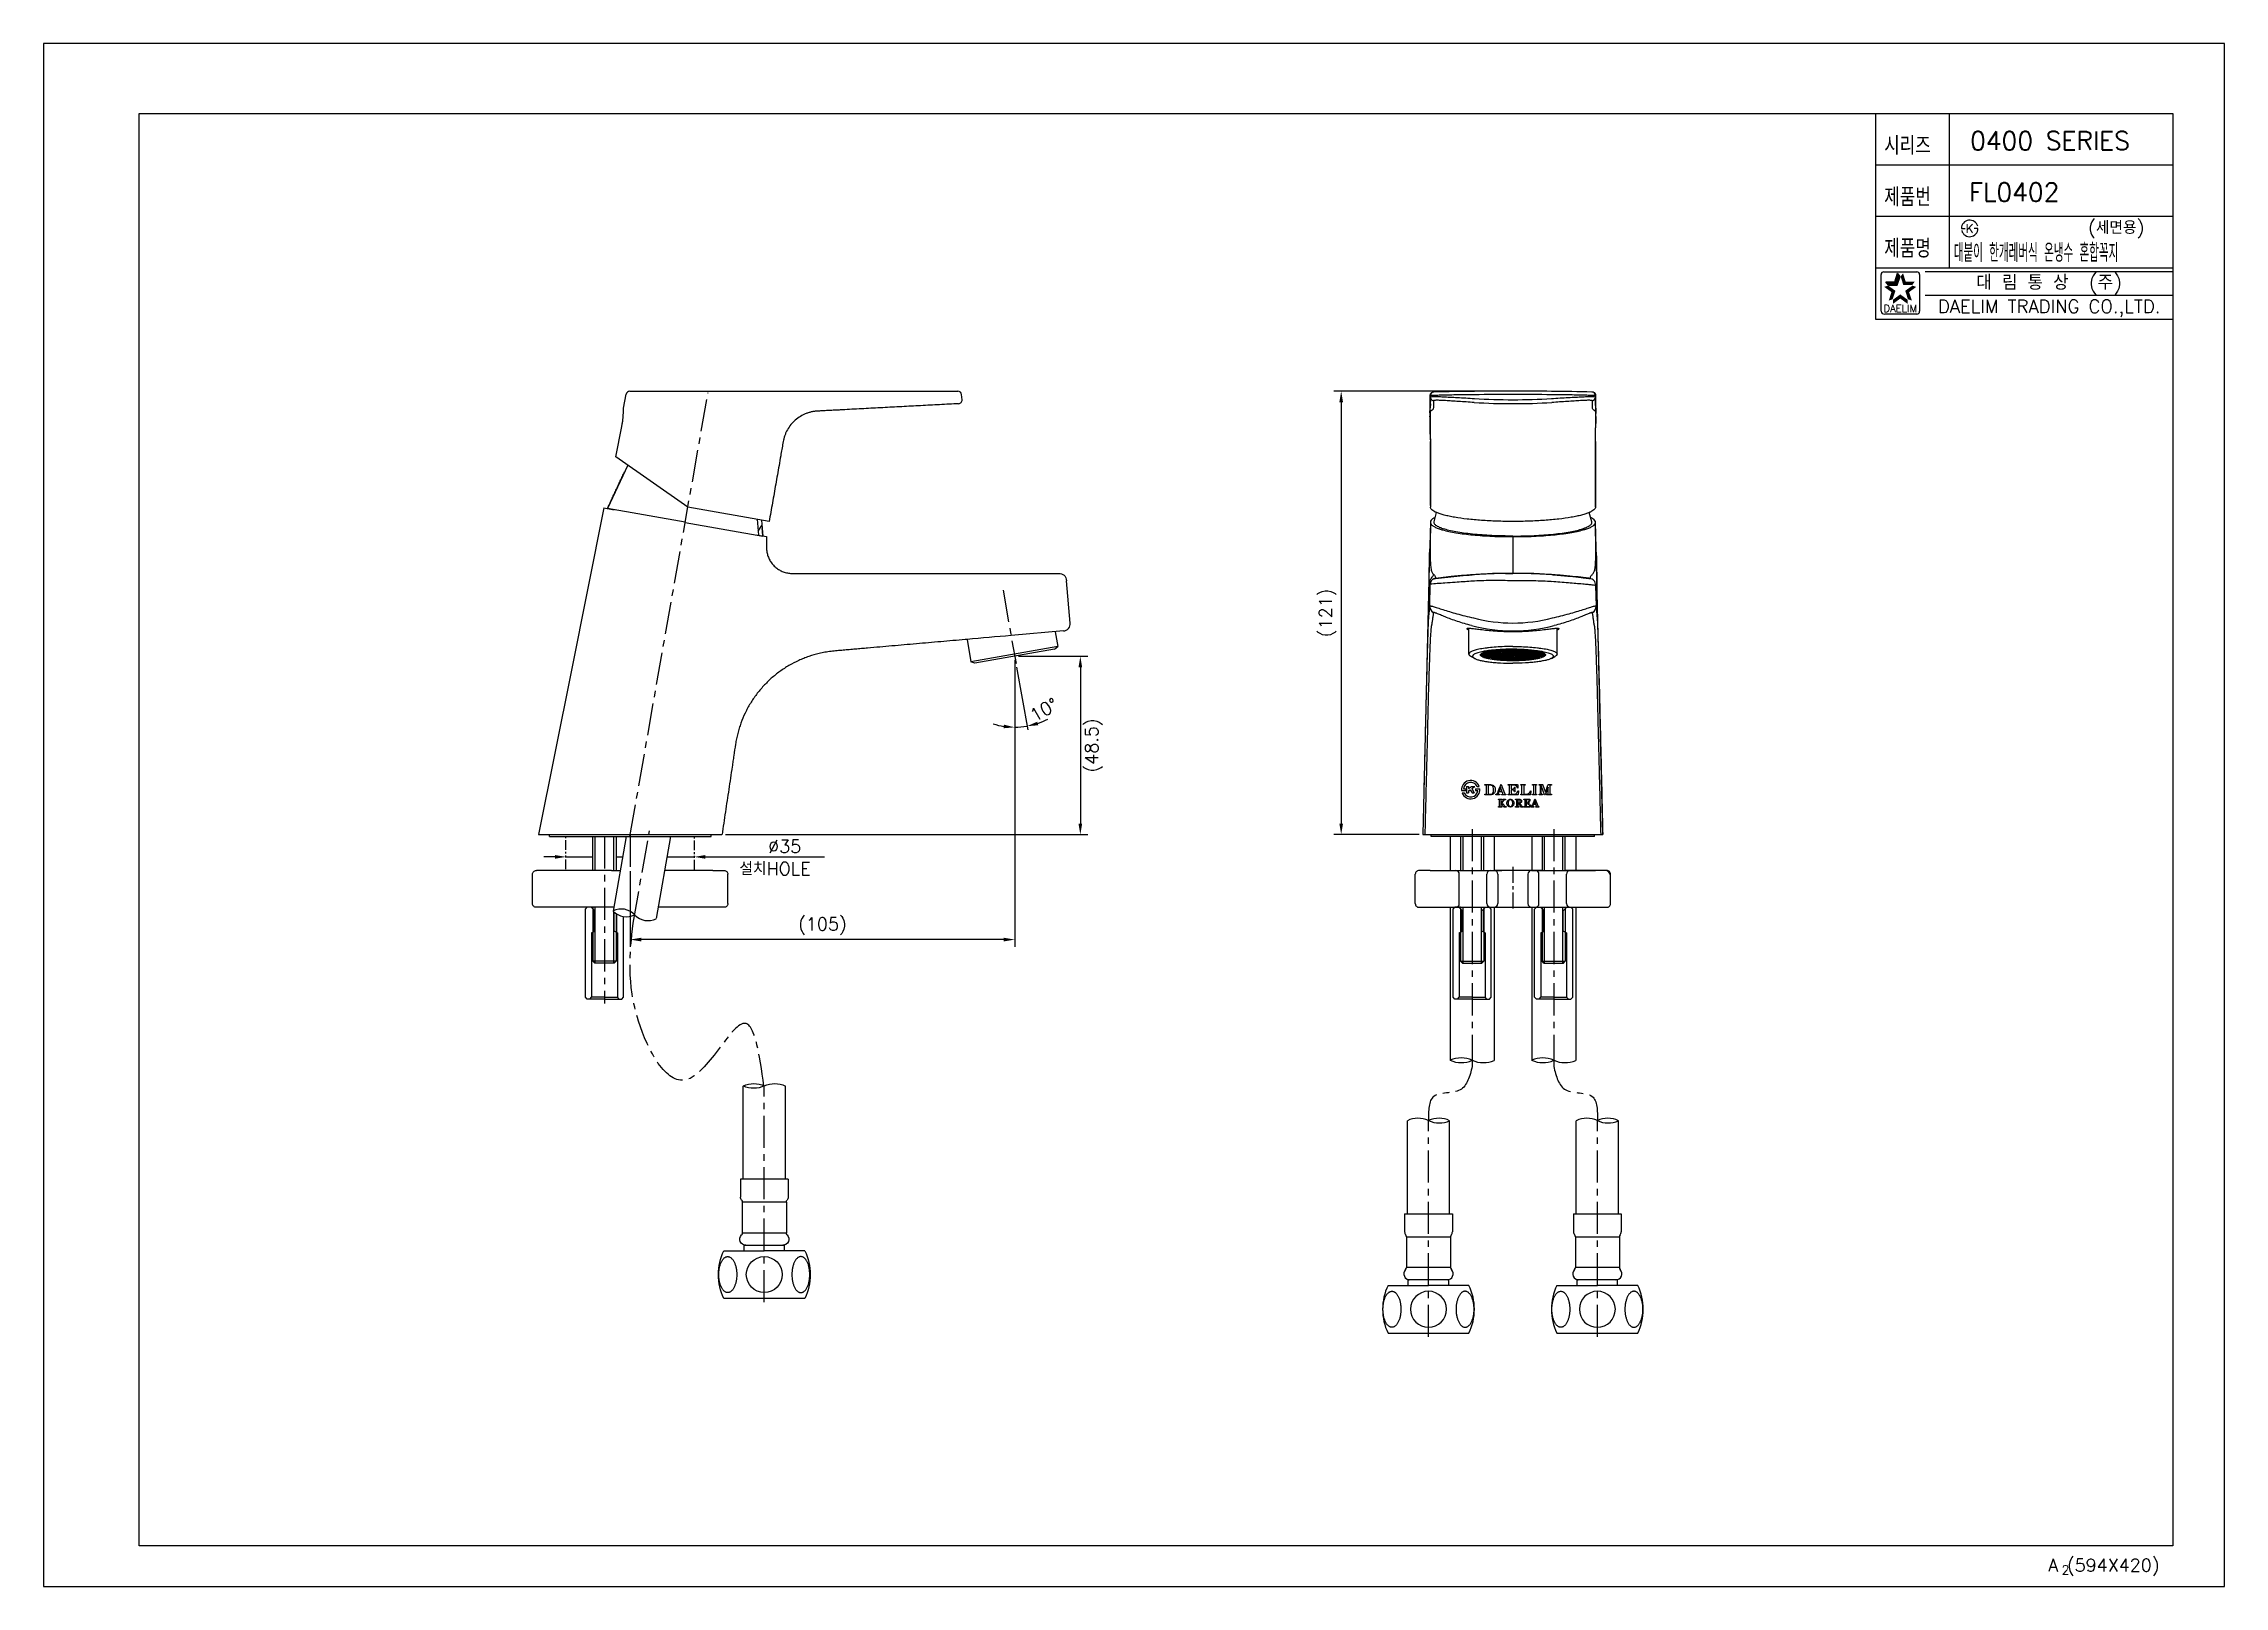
# Model space of a CAD drawing. Extents: x 8180 to 8774, y -5808 to -5388.
import ezdxf
from ezdxf.enums import TextEntityAlignment as Align

# ---------------------------------------------------------------- set-up
doc = ezdxf.new("R2010")
doc.units = 0
doc.header["$LTSCALE"] = 7
doc.header["$MEASUREMENT"] = 0
doc.linetypes.add('CENTER', pattern=[2, 1.25, -0.25, 0.25, -0.25])
doc.linetypes.add('PHANTOM', pattern=[2.5, 1.25, -0.25, 0.25, -0.25, 0.25, -0.25])
doc.layers.get('0').update_dxf_attribs({"color": 2, "linetype": 'CONTINUOUS'})
for name, color, linetype in [('$AUDIT_BAD_LAYER1', 7, 'CONTINUOUS'), ('02___PRT_ALL_AXES', 7, 'CONTINUOUS'), ('08_ALL_FEATURES', 7, 'CONTINUOUS'), ('CL', 1, 'CENTER'), ('D', 2, 'CONTINUOUS'), ('DIM', 2, 'CONTINUOUS'), ('DWG', 7, 'CONTINUOUS'), ('HT', 3, 'CONTINUOUS'), ('PH', 3, 'PHANTOM'), ('TXT', 4, 'CONTINUOUS')]:
    doc.layers.add(name, color=color, linetype=linetype)
doc.styles.add('GHS', font='ROMANS.shx', dxfattribs={"bigfont": 'GHS.shx'})
doc.styles.add('ROMANS', font='romans', dxfattribs={"bigfont": 'GHS.shx'})

msp = doc.modelspace()

# ---------------------------------------------------------------- texts
at = {"color": 7, "style": 'GHS'}
for s, p in [('0400 SERIES', (8727, -5414.51)), ('FL0402', (8717.24, -5428.51))]:
    msp.add_text(s, height=5, dxfattribs=at).set_placement(p, align=Align.MIDDLE)
at = {"style": 'GHS'}
msp.add_text('(세면용)', height=3.5, dxfattribs=at).set_placement((8737.38, -5439.9))
at = {"style": 'GHS', "width": 0.5}
msp.add_text('대붙이 한개레버식 온냉수 혼합꼭지', height=5, dxfattribs=at).set_placement((8700.79, -5447.52))
at = {"color": 7, "linetype": 'Continuous'}
for s, height, style, p in [('대 림 통 상  (주)', 4, 'GHS', (8726.76, -5453.39)), ('DAELIM TRADING CO.,LTD.', 3.6, 'ROMANS', (8726.76, -5460.16))]:
    msp.add_text(s, height=height, dxfattribs=dict(at, style=style)).set_placement(p, align=Align.MIDDLE)
at = {"color": 2, "linetype": 'Continuous', "style": 'ROMANS'}
msp.add_text('DAELIM', height=2, dxfattribs=at).set_placement((8686.22, -5461.15), align=Align.CENTER)
at = {"color": 7, "style": 'GHS'}
for s, height, p in [('A (594X420)', 3.5, (8726.51, -5804.06)), ('2', 2.5, (8730.16, -5804.89))]:
    msp.add_text(s, height=height, dxfattribs=at).set_placement(p)
at = {"layer": 'D', "style": 'GHS', "width": 0.8}
for s, p in [('시리즈', (8681.84, -5418.36)), ('제품번', (8681.84, -5432.36)), ('제품명', (8681.84, -5446.36))]:
    msp.add_text(s, height=5, dxfattribs=at).set_placement(p)
at = {"layer": 'D', "style": 'GHS'}
msp.add_text('K', height=2.39, dxfattribs=at).set_placement((8705.13, -5438.4), align=Align.MIDDLE)
at = {"layer": 'D', "char_height": 3.5, "attachment_point": 5, "style": 'GHS'}
for s, insert, rotation in [('\\A1;(121)', (8530.26, -5543.05), 90), ('\\A1;10%%d', (8452.98, -5569.42), 28.72372), ('\\A1;(48.5)', (8466.54, -5579.14), 90)]:
    msp.add_mtext(s, dxfattribs=dict(at, insert=insert, rotation=rotation))
for s, insert in [('%%C35', (8382.36, -5606.63)), ('\\A1;설치HOLE', (8379.71, -5612.71)), ('\\A1;(105)', (8392.64, -5628.34))]:
    msp.add_mtext(s, dxfattribs=dict(at, insert=insert))

# ---------------------------------------------------------------- blocks, each defined once
blk = doc.blocks.new('A$C40264F52')
at = {"color": 2}
blk.add_line((-3.91, 5.83), (-3.91, 5.84), dxfattribs=at)
at = {"color": 7, "linetype": 'Continuous'}
for p, q in [((-14.92, -27.24), (-3.91, -27.24)), ((7.11, -27.24), (-3.91, -27.24)), ((-14.92, -40.24), (7.11, -40.24))]:
    blk.add_line(p, q, dxfattribs=at)
at = {"color": 2, "linetype": 'Continuous'}
for centre, radius, start, end in [((-6.76, 11.48), 6.77, 65.10703, 115.32902), ((-1.05, 11.48), 6.77, 64.67098, 114.89297), ((-1.01, 23.76), 6.78, 244.70702, 294.85692)]:
    blk.add_arc(centre, radius, start, end, dxfattribs=at)
at = {"color": 7, "linetype": 'Continuous'}
for centre, start, end in [((-1.41, -33.74), 154.32071, 205.67929), ((-6.41, -33.74), 334.32071, 25.67929)]:
    blk.add_arc(centre, 15, start, end, dxfattribs=at)
at = {"layer": '08_ALL_FEATURES', "color": 7, "linetype": 'Continuous'}
for start, end in [(90, 270), (270, 90)]:
    blk.add_arc((-3.91, -33.74), 4.9, start, end, dxfattribs=at)
for points in [[(-16.31, -33.74), (-16.31, -33.42), (-16.28, -32.79), (-16.15, -31.88), (-15.93, -31.03), (-15.67, -30.4), (-15.43, -29.95), (-15.24, -29.67), (-15.03, -29.42), (-14.81, -29.21), (-14.58, -29.04), (-14.35, -28.93), (-14.11, -28.85), (-13.87, -28.83), (-13.62, -28.85), (-13.38, -28.93), (-13.15, -29.04), (-12.92, -29.21), (-12.7, -29.42), (-12.5, -29.67), (-12.3, -29.95), (-12.06, -30.4), (-11.8, -31.03), (-11.58, -31.88), (-11.45, -32.79), (-11.42, -33.42), (-11.42, -33.74)], [(8.5, -33.74), (8.5, -33.42), (8.47, -32.79), (8.34, -31.88), (8.11, -31.03), (7.86, -30.4), (7.62, -29.95), (7.42, -29.67), (7.22, -29.42), (7, -29.21), (6.77, -29.04), (6.54, -28.93), (6.3, -28.85), (6.05, -28.83), (5.81, -28.85), (5.57, -28.93), (5.33, -29.04), (5.11, -29.21), (4.89, -29.42), (4.68, -29.67), (4.49, -29.95), (4.25, -30.4), (3.99, -31.03), (3.77, -31.88), (3.63, -32.79), (3.6, -33.42), (3.6, -33.74)], [(-11.42, -33.74), (-11.42, -34.05), (-11.45, -34.68), (-11.58, -35.6), (-11.8, -36.44), (-12.06, -37.08), (-12.3, -37.52), (-12.5, -37.81), (-12.7, -38.06), (-12.92, -38.26), (-13.15, -38.43), (-13.38, -38.55), (-13.62, -38.62), (-13.87, -38.64), (-14.11, -38.62), (-14.35, -38.55), (-14.58, -38.43), (-14.81, -38.26), (-15.03, -38.06), (-15.24, -37.81), (-15.43, -37.52), (-15.67, -37.08), (-15.93, -36.44), (-16.15, -35.6), (-16.28, -34.68), (-16.31, -34.05), (-16.31, -33.74)], [(3.6, -33.74), (3.6, -34.05), (3.63, -34.68), (3.77, -35.6), (3.99, -36.44), (4.25, -37.08), (4.49, -37.52), (4.68, -37.81), (4.89, -38.06), (5.11, -38.26), (5.33, -38.43), (5.57, -38.55), (5.81, -38.62), (6.05, -38.64), (6.3, -38.62), (6.54, -38.55), (6.77, -38.43), (7, -38.26), (7.22, -38.06), (7.42, -37.81), (7.62, -37.52), (7.86, -37.08), (8.11, -36.44), (8.34, -35.6), (8.47, -34.68), (8.5, -34.05), (8.5, -33.74)]]:
    blk.add_open_spline(points, degree=3, knots=[0, 0, 0, 0, 0.080704, 0.159092, 0.233029, 0.300701, 0.331795, 0.360921, 0.388061, 0.413284, 0.436751, 0.458743, 0.479657, 0.5, 0.520343, 0.541257, 0.563249, 0.586716, 0.611939, 0.639079, 0.668205, 0.699299, 0.766971, 0.840908, 0.919296, 1, 1, 1, 1], dxfattribs=at)
at = {"layer": 'CL'}
blk.add_line((-3.91, -41.24), (-3.91, 17.63), dxfattribs=at)
at = {"layer": 'D'}
for p, q in [((-9.91, -14.01), (2.09, -14.01)), ((2.09, -22.37), (-9.91, -22.37))]:
    blk.add_line(p, q, dxfattribs=at)
at = {"layer": 'D', "color": 0}
for p in [(-14.58, -27.24), (6.77, -27.24)]:
    blk.add_line(p, (-3.91, -27.24), dxfattribs=at)
at = {"layer": 'DWG'}
for p, q in [((-9.66, -7.74), (-9.66, 17.6)), ((1.84, -7.74), (1.84, 17.6)), ((-10.41, -7.74), (-10.41, -12.65)), ((-10.41, -7.74), (2.59, -7.74)), ((2.59, -7.74), (2.59, -12.65)), ((-10.08, -13.52), (-10.13, -13.45)), ((-9.91, -14.01), (-9.91, -22.37)), ((2.09, -14.01), (2.09, -22.37)), ((2.27, -13.52), (2.32, -13.45)), ((1.59, -25.74), (-9.41, -25.74)), ((-9.41, -27.24), (-9.41, -25.74)), ((1.59, -27.24), (1.59, -25.74))]:
    blk.add_line(p, q, dxfattribs=at)
for centre, radius, start, end in [((-9.11, -12.65), 1.3, 180, 218.1929), ((-10.71, -14.01), 0.8, 0, 38.1929), ((2.89, -14.01), 0.8, 141.8071, 180), ((1.29, -12.65), 1.3, 321.8071, 0), ((-8.96, -24.09), 1.65, 135.54071, 270), ((-10.71, -22.37), 0.8, 315.54071, 0), ((1.15, -24.09), 1.65, 270, 44.45929), ((2.89, -22.37), 0.8, 180, 224.45929), ((-8.96, -24.09), 1.65, 222.07313, 259.65505)]:
    blk.add_arc(centre, radius, start, end, dxfattribs=at)

# ---------------------------------------------------------------- hatches: boundary and pattern name
at = {"layer": 'HT'}
h = msp.add_hatch(dxfattribs=at)
h.set_pattern_fill('ANSI31', color=256, scale=15, angle=10, style=0)
h.set_pattern_definition([(55, (10246.3564, -3596.9858), (-1.5359101, 1.0754558), [])])
h.paths.add_polyline_path([(8374.85, -5517.59), (8376.03, -5517.8), (8376.41, -5522.14), (8375.23, -5521.93)])

# ---------------------------------------------------------------- linework, layer by layer
at = {"layer": '$AUDIT_BAD_LAYER1'}
for p, q in [((8432.02, -5550.28), (8433.09, -5556.38)), ((8456.73, -5552.21), (8433.09, -5556.38)), ((8455.84, -5552.95), (8434.18, -5556.77)), ((8455.84, -5552.95), (8456.73, -5552.21)), ((8456.02, -5548.18), (8456.73, -5552.21)), ((8434.18, -5556.77), (8433.09, -5556.38))]:
    msp.add_line(p, q, dxfattribs=at)
at = {"color": 7}
for p, q in [((8679.5, -5407.09), (8679.5, -5463.09)), ((8699.5, -5407.09), (8699.5, -5449.09)), ((8679.5, -5421.09), (8760.5, -5421.09)), ((8679.5, -5435.09), (8760.5, -5435.09)), ((8679.5, -5449.09), (8760.5, -5449.09)), ((8679.5, -5463.09), (8760.5, -5463.09))]:
    msp.add_line(p, q, dxfattribs=at)
at = {"color": 2, "linetype": 'Continuous'}
for p, q in [((8680.97, -5460.95), (8680.97, -5450.95)), ((8681.72, -5450.2), (8690.72, -5450.2)), ((8691.47, -5450.95), (8691.47, -5460.95)), ((8693, -5450.09), (8760.5, -5450.09)), ((8693, -5456.59), (8760.5, -5456.59)), ((8690.72, -5461.7), (8681.97, -5461.7))]:
    msp.add_line(p, q, dxfattribs=at)
at = {"color": 2}
for p, q in [((8682.98, -5453.82), (8682.31, -5452.9)), ((8682.31, -5452.9), (8684.74, -5452.9)), ((8684.74, -5452.9), (8685.49, -5450.6)), ((8685.4, -5453.82), (8686.15, -5451.51)), ((8686.15, -5451.51), (8685.49, -5450.6)), ((8682.98, -5453.82), (8685.4, -5453.82))]:
    msp.add_line(p, q, dxfattribs=at)
at = {"color": 7, "linetype": 'Continuous'}
for p, q in [((8338.42, -5487.31), (8339.17, -5483.53)), ((8340.15, -5482.73), (8429.55, -5482.7)), ((8430.67, -5485.02), (8430.54, -5483.61)), ((8378.12, -5518.17), (8355.98, -5514.27)), ((8318.28, -5603.91), (8318.28, -5603.41)), ((8318.28, -5603.91), (8340.27, -5603.91)), ((8336.43, -5603.91), (8336.43, -5613.21)), ((8336.43, -5603.91), (8339.21, -5603.91)), ((8340.27, -5603.91), (8362.28, -5603.91)), ((8362.28, -5603.91), (8362.28, -5603.41)), ((8558.47, -5603.91), (8558.47, -5603.41)), ((8602.97, -5603.91), (8558.47, -5603.91)), ((8566.46, -5603.91), (8566.46, -5613.21)), ((8588.66, -5603.91), (8588.66, -5613.21)), ((8602.97, -5603.91), (8602.97, -5603.41)), ((8335.17, -5613.21), (8314.71, -5613.21)), ((8361.65, -5613.21), (8349.65, -5613.21)), ((8362.77, -5613.21), (8365.83, -5613.21)), ((8558.21, -5613.21), (8555.15, -5613.21)), ((8558.21, -5613.21), (8555.15, -5613.21)), ((8559.33, -5613.21), (8566.46, -5613.21)), ((8559.33, -5613.21), (8569.62, -5613.21)), ((8569.62, -5613.21), (8575.61, -5613.21)), ((8572.78, -5613.21), (8577.72, -5613.21)), ((8588.66, -5613.21), (8583.72, -5613.21)), ((8585.81, -5613.21), (8591.82, -5613.21)), ((8591.82, -5613.21), (8602.1, -5613.21)), ((8605.81, -5613.21), (8594.98, -5613.21)), ((8606.27, -5613.21), (8603.22, -5613.21)), ((8313.67, -5622.21), (8313.67, -5614.21)), ((8366.86, -5622.21), (8366.86, -5614.21)), ((8554.12, -5622.21), (8554.12, -5614.21)), ((8554.12, -5622.21), (8554.12, -5614.21)), ((8566.11, -5622.21), (8566.11, -5614.21)), ((8573.61, -5622.21), (8573.61, -5614.21)), ((8576.61, -5614.21), (8576.61, -5622.21)), ((8584.81, -5614.21), (8584.81, -5622.21)), ((8587.81, -5622.21), (8587.81, -5614.21)), ((8595.31, -5622.21), (8595.31, -5614.21)), ((8607.31, -5622.21), (8607.31, -5614.21)), ((8607.31, -5622.21), (8607.31, -5614.71)), ((8335.81, -5623.21), (8314.71, -5623.21)), ((8365.83, -5623.21), (8347.94, -5623.21)), ((8555.15, -5623.21), (8566.46, -5623.21)), ((8555.15, -5623.21), (8569.62, -5623.21)), ((8569.62, -5623.21), (8575.61, -5623.21)), ((8572.78, -5623.21), (8575.61, -5623.21)), ((8585.81, -5623.21), (8591.82, -5623.21)), ((8591.82, -5623.21), (8606.27, -5623.21)), ((8594.98, -5623.21), (8606.27, -5623.21))]:
    msp.add_line(p, q, dxfattribs=at)
at = {"linetype": 'Continuous'}
msp.add_lwpolyline([(8180.5, -5808.09), (8774.5, -5808.09), (8774.5, -5388.09), (8180.5, -5388.09)], close=True, dxfattribs=at)
at = {"color": 2, "linetype": 'Continuous'}
for centre, radius, start, end in [((8681.72, -5450.95), 0.75, 90, 180), ((8690.72, -5450.95), 0.75, 0, 90), ((8681.85, -5460.83), 0.884, 188.1301, 278.1301), ((8690.72, -5460.95), 0.75, 270, 0)]:
    msp.add_arc(centre, radius, start, end, dxfattribs=at)
at = {"color": 7, "linetype": 'Continuous'}
for centre, radius, start, end in [((8340.16, -5483.73), 1, 90.02076, 168.68133), ((8429.55, -5483.7), 1, 5.02151, 89.98722), ((8429.67, -5485.11), 1, 273.02126, 5.02043), ((8565.11, -5614.21), 1, 0, 90), ((8574.61, -5614.21), 1, 90, 180), ((8575.61, -5614.21), 1, 0, 90), ((8585.81, -5614.21), 1, 90, 180), ((8586.81, -5614.21), 1, 0, 90), ((8596.31, -5614.21), 1, 90, 180), ((8605.81, -5614.71), 1.5, 0, 90), ((8565.11, -5622.21), 1, 270, 0), ((8574.61, -5622.21), 1, 180, 270), ((8575.61, -5622.21), 1, 270, 0), ((8585.81, -5622.21), 1, 180, 270), ((8586.81, -5622.21), 1, 270, 0), ((8596.31, -5622.21), 1, 180, 270)]:
    msp.add_arc(centre, radius, start, end, dxfattribs=at)
for centre, radius, start, end in [((8337.86, -5628.67), 4.98, 43.22988, 116.6602), ((8339.25, -5620.85), 4.95, 223.032, 296.85807), ((8345.11, -5621.86), 4.98, 223.28819, 296.71181)]:
    msp.add_arc(centre, radius, start, end)
for points, knots in [([(8337.99, -5492.31), (8338.05, -5491.99), (8338.17, -5491.36), (8338.29, -5490.44), (8338.35, -5489.71), (8338.39, -5489.17), (8338.41, -5488.81), (8338.42, -5488.48), (8338.42, -5488.18), (8338.42, -5487.93), (8338.42, -5487.74), (8338.42, -5487.61), (8338.42, -5487.54), (8338.42, -5487.47), (8338.42, -5487.41), (8338.42, -5487.37), (8338.42, -5487.34), (8338.42, -5487.33), (8338.42, -5487.32), (8338.42, -5487.32), (8338.42, -5487.31), (8338.42, -5487.31)], [0, 0, 0, 0, 0.194389, 0.381275, 0.55356, 0.632215, 0.704888, 0.770892, 0.829595, 0.880398, 0.922777, 0.940654, 0.956255, 0.969539, 0.980463, 0.98899, 0.995098, 0.99724, 0.998773, 0.999693, 1, 1, 1, 1]), ([(8429.72, -5486.11), (8428, -5486.2), (8424.55, -5486.38), (8419.39, -5486.65), (8414.22, -5486.92), (8409.06, -5487.2), (8404.75, -5487.42), (8401.31, -5487.6), (8399.18, -5487.72), (8397.47, -5487.81), (8396.17, -5487.88), (8394.81, -5487.95), (8393.66, -5488), (8392.76, -5488.05), (8392.13, -5488.08), (8391.58, -5488.12), (8391.1, -5488.14), (8390.66, -5488.18), (8390.09, -5488.26), (8389.39, -5488.4), (8388.57, -5488.65), (8387.5, -5489.06), (8386.24, -5489.75), (8384.9, -5490.82), (8383.75, -5492.11), (8382.99, -5493.33), (8382.52, -5494.37), (8382.23, -5495.18), (8382.02, -5496.01), (8381.87, -5496.85), (8381.72, -5497.7), (8381.52, -5498.84), (8381.22, -5500.58), (8380.81, -5502.88), (8380.36, -5505.45), (8379.91, -5507.99), (8379.47, -5510.53), (8378.87, -5513.93), (8378.42, -5516.47), (8378.12, -5518.17)], [0, 0, 0, 0, 0.069889, 0.139785, 0.209683, 0.279548, 0.34929, 0.384389, 0.418999, 0.436004, 0.453428, 0.471882, 0.491009, 0.500174, 0.508687, 0.516261, 0.52263, 0.528298, 0.534107, 0.545675, 0.557254, 0.568813, 0.59199, 0.615124, 0.63826, 0.661397, 0.672977, 0.684555, 0.696131, 0.707696, 0.719278, 0.730857, 0.754703, 0.790842, 0.825447, 0.860414, 0.895299, 0.930202, 1, 1, 1, 1]), ([(8313.67, -5614.21), (8313.67, -5614.07), (8313.73, -5613.81), (8313.97, -5613.47), (8314.31, -5613.26), (8314.58, -5613.21), (8314.71, -5613.21)], [0, 0, 0, 0, 0.249892, 0.49984, 0.749881, 1, 1, 1, 1]), ([(8365.83, -5613.21), (8365.96, -5613.21), (8366.23, -5613.26), (8366.57, -5613.47), (8366.81, -5613.81), (8366.86, -5614.07), (8366.86, -5614.21)], [0, 0, 0, 0, 0.250116, 0.500153, 0.750104, 1, 1, 1, 1]), ([(8555.15, -5613.21), (8555.02, -5613.21), (8554.75, -5613.26), (8554.41, -5613.47), (8554.17, -5613.81), (8554.12, -5614.07), (8554.12, -5614.21)], [0, 0, 0, 0, 0.250116, 0.500153, 0.750104, 1, 1, 1, 1]), ([(8555.15, -5613.21), (8555.02, -5613.21), (8554.75, -5613.26), (8554.41, -5613.47), (8554.17, -5613.81), (8554.12, -5614.07), (8554.12, -5614.21)], [0, 0, 0, 0, 0.250116, 0.500153, 0.750104, 1, 1, 1, 1]), ([(8607.31, -5614.21), (8607.31, -5614.07), (8607.25, -5613.81), (8607.01, -5613.47), (8606.67, -5613.26), (8606.4, -5613.21), (8606.27, -5613.21)], [0, 0, 0, 0, 0.249892, 0.49984, 0.749881, 1, 1, 1, 1]), ([(8314.71, -5623.21), (8314.58, -5623.21), (8314.31, -5623.16), (8313.97, -5622.94), (8313.73, -5622.61), (8313.67, -5622.34), (8313.67, -5622.21)], [0, 0, 0, 0, 0.250116, 0.500154, 0.750104, 1, 1, 1, 1]), ([(8366.86, -5622.21), (8366.86, -5622.34), (8366.81, -5622.61), (8366.57, -5622.94), (8366.23, -5623.16), (8365.96, -5623.21), (8365.83, -5623.21)], [0, 0, 0, 0, 0.249892, 0.49984, 0.749881, 1, 1, 1, 1]), ([(8554.12, -5622.21), (8554.12, -5622.34), (8554.17, -5622.61), (8554.41, -5622.94), (8554.75, -5623.16), (8555.02, -5623.21), (8555.15, -5623.21)], [0, 0, 0, 0, 0.249892, 0.49984, 0.749881, 1, 1, 1, 1]), ([(8554.12, -5622.21), (8554.12, -5622.34), (8554.17, -5622.61), (8554.41, -5622.94), (8554.75, -5623.16), (8555.02, -5623.21), (8555.15, -5623.21)], [0, 0, 0, 0, 0.249892, 0.49984, 0.749881, 1, 1, 1, 1]), ([(8606.27, -5623.21), (8606.4, -5623.21), (8606.67, -5623.16), (8607.01, -5622.94), (8607.25, -5622.61), (8607.31, -5622.34), (8607.31, -5622.21)], [0, 0, 0, 0, 0.250116, 0.500154, 0.750104, 1, 1, 1, 1]), ([(8606.27, -5623.21), (8606.4, -5623.21), (8606.67, -5623.16), (8607.01, -5622.94), (8607.25, -5622.61), (8607.31, -5622.34), (8607.31, -5622.21)], [0, 0, 0, 0, 0.250116, 0.500154, 0.750104, 1, 1, 1, 1])]:
    msp.add_open_spline(points, degree=3, knots=knots, dxfattribs=at)
at = {"ltscale": 0.6}
for points in [[(8572.89, -5553.83), (8572.77, -5553.87), (8572.66, -5553.9)], [(8573.05, -5553.85), (8572.88, -5553.9), (8572.7, -5553.95)], [(8572.86, -5553.82), (8572.88, -5553.83), (8572.89, -5553.83)], [(8573.05, -5553.81), (8573.01, -5553.8), (8572.97, -5553.79)], [(8573.05, -5553.81), (8573.05, -5553.79), (8573.05, -5553.76)], [(8573.76, -5553.81), (8573.41, -5553.81), (8573.05, -5553.81)], [(8573.05, -5554.06), (8573.05, -5553.95), (8573.05, -5553.85)], [(8573.05, -5553.85), (8573.41, -5553.85), (8573.76, -5553.85)], [(8573.62, -5553.6), (8573.69, -5553.6), (8573.76, -5553.6)], [(8573.76, -5553.81), (8573.76, -5553.71), (8573.76, -5553.6)], [(8573.76, -5553.6), (8573.93, -5553.65), (8574.11, -5553.71)], [(8574.11, -5553.71), (8573.93, -5553.76), (8573.76, -5553.81)], [(8573.76, -5554.06), (8573.76, -5553.95), (8573.76, -5553.85)], [(8573.76, -5553.85), (8573.93, -5553.9), (8574.11, -5553.95)], [(8573.92, -5553.59), (8574.1, -5553.53), (8574.27, -5553.48)], [(8574.27, -5553.69), (8574.1, -5553.64), (8573.92, -5553.59)], [(8573.92, -5553.83), (8574.1, -5553.78), (8574.27, -5553.72)], [(8574.27, -5553.94), (8574.1, -5553.88), (8573.92, -5553.83)], [(8574.27, -5553.69), (8574.27, -5553.59), (8574.27, -5553.48)], [(8574.98, -5553.48), (8574.62, -5553.48), (8574.27, -5553.48)], [(8574.98, -5553.69), (8574.62, -5553.69), (8574.27, -5553.69)], [(8574.27, -5553.94), (8574.27, -5553.83), (8574.27, -5553.72)], [(8574.98, -5553.72), (8574.62, -5553.72), (8574.27, -5553.72)], [(8574.36, -5553.45), (8574.67, -5553.45), (8574.98, -5553.45)], [(8574.98, -5553.45), (8575.15, -5553.39), (8575.33, -5553.34)], [(8574.98, -5553.45), (8574.98, -5553.4), (8574.98, -5553.35)], [(8574.98, -5553.69), (8574.98, -5553.59), (8574.98, -5553.48)], [(8574.98, -5553.48), (8575.15, -5553.53), (8575.33, -5553.59)], [(8575.33, -5553.59), (8575.15, -5553.64), (8574.98, -5553.69)], [(8574.98, -5553.94), (8574.98, -5553.83), (8574.98, -5553.72)], [(8575.33, -5553.83), (8575.15, -5553.78), (8574.98, -5553.72)], [(8574.98, -5553.94), (8575.15, -5553.88), (8575.33, -5553.83)], [(8575.14, -5553.46), (8575.32, -5553.41), (8575.49, -5553.36)], [(8575.49, -5553.57), (8575.32, -5553.52), (8575.14, -5553.46)], [(8575.14, -5553.71), (8575.32, -5553.65), (8575.49, -5553.6)], [(8575.49, -5553.81), (8575.32, -5553.76), (8575.14, -5553.71)], [(8575.14, -5553.95), (8575.32, -5553.9), (8575.49, -5553.85)], [(8575.22, -5553.31), (8575.28, -5553.33), (8575.33, -5553.34)], [(8575.37, -5553.29), (8575.43, -5553.31), (8575.49, -5553.33)], [(8575.49, -5553.33), (8575.49, -5553.3), (8575.49, -5553.27)], [(8576.19, -5553.33), (8575.84, -5553.33), (8575.49, -5553.33)], [(8575.49, -5553.57), (8575.49, -5553.46), (8575.49, -5553.36)], [(8575.49, -5553.36), (8575.84, -5553.36), (8576.19, -5553.36)], [(8576.19, -5553.57), (8575.84, -5553.57), (8575.49, -5553.57)], [(8575.49, -5553.81), (8575.49, -5553.71), (8575.49, -5553.6)], [(8576.19, -5553.6), (8575.84, -5553.6), (8575.49, -5553.6)], [(8575.49, -5553.81), (8575.84, -5553.81), (8576.19, -5553.81)], [(8575.49, -5554.06), (8575.49, -5553.95), (8575.49, -5553.85)], [(8575.49, -5553.85), (8575.84, -5553.85), (8576.19, -5553.85)], [(8576.19, -5553.33), (8576.19, -5553.26), (8576.19, -5553.19)], [(8576.55, -5553.22), (8576.37, -5553.27), (8576.19, -5553.33)], [(8576.19, -5553.57), (8576.19, -5553.46), (8576.19, -5553.36)], [(8576.19, -5553.36), (8576.37, -5553.41), (8576.55, -5553.46)], [(8576.55, -5553.46), (8576.37, -5553.52), (8576.19, -5553.57)], [(8576.19, -5553.81), (8576.19, -5553.71), (8576.19, -5553.6)], [(8576.19, -5553.6), (8576.37, -5553.65), (8576.55, -5553.71)], [(8576.55, -5553.71), (8576.37, -5553.76), (8576.19, -5553.81)], [(8576.19, -5554.06), (8576.19, -5553.95), (8576.19, -5553.85)], [(8576.19, -5553.85), (8576.37, -5553.9), (8576.55, -5553.95)], [(8576.36, -5553.34), (8576.53, -5553.29), (8576.71, -5553.24)], [(8576.71, -5553.45), (8576.53, -5553.39), (8576.36, -5553.34)], [(8576.36, -5553.59), (8576.53, -5553.53), (8576.71, -5553.48)], [(8576.36, -5553.59), (8576.53, -5553.64), (8576.71, -5553.69)], [(8576.71, -5553.2), (8576.63, -5553.18), (8576.55, -5553.16)], [(8576.71, -5553.2), (8576.71, -5553.17), (8576.71, -5553.14)], [(8577.41, -5553.2), (8577.06, -5553.2), (8576.71, -5553.2)], [(8576.71, -5553.45), (8576.71, -5553.34), (8576.71, -5553.24)], [(8577.41, -5553.24), (8577.06, -5553.24), (8576.71, -5553.24)], [(8576.71, -5553.45), (8577.06, -5553.45), (8577.41, -5553.45)], [(8576.71, -5553.69), (8576.71, -5553.59), (8576.71, -5553.48)], [(8576.71, -5553.48), (8577.06, -5553.48), (8577.41, -5553.48)], [(8577.41, -5553.69), (8577.06, -5553.69), (8576.71, -5553.69)], [(8577.41, -5553.2), (8577.41, -5553.14), (8577.41, -5553.09)], [(8577.76, -5553.1), (8577.59, -5553.15), (8577.41, -5553.2)], [(8577.41, -5553.45), (8577.41, -5553.34), (8577.41, -5553.24)], [(8577.76, -5553.34), (8577.59, -5553.29), (8577.41, -5553.24)], [(8577.41, -5553.45), (8577.59, -5553.39), (8577.76, -5553.34)], [(8577.41, -5553.69), (8577.41, -5553.59), (8577.41, -5553.48)], [(8577.76, -5553.59), (8577.59, -5553.53), (8577.41, -5553.48)], [(8577.76, -5553.59), (8577.59, -5553.64), (8577.41, -5553.69)], [(8577.58, -5553.22), (8577.75, -5553.17), (8577.93, -5553.11)], [(8577.93, -5553.33), (8577.75, -5553.27), (8577.58, -5553.22)], [(8577.93, -5553.36), (8577.75, -5553.41), (8577.58, -5553.46)], [(8577.58, -5553.46), (8577.75, -5553.52), (8577.93, -5553.57)], [(8577.58, -5553.71), (8577.75, -5553.65), (8577.93, -5553.6)], [(8577.93, -5553.81), (8577.75, -5553.76), (8577.58, -5553.71)], [(8577.58, -5553.95), (8577.75, -5553.9), (8577.93, -5553.85)], [(8577.67, -5553.07), (8577.72, -5553.08), (8577.76, -5553.1)], [(8577.93, -5553.08), (8577.89, -5553.07), (8577.85, -5553.06)], [(8577.93, -5553.08), (8577.93, -5553.07), (8577.93, -5553.05)], [(8578.63, -5553.08), (8578.28, -5553.08), (8577.93, -5553.08)], [(8577.93, -5553.33), (8577.93, -5553.22), (8577.93, -5553.11)], [(8578.63, -5553.11), (8578.28, -5553.11), (8577.93, -5553.11)], [(8578.63, -5553.33), (8578.28, -5553.33), (8577.93, -5553.33)], [(8577.93, -5553.57), (8577.93, -5553.46), (8577.93, -5553.36)], [(8578.63, -5553.36), (8578.28, -5553.36), (8577.93, -5553.36)], [(8577.93, -5553.57), (8578.28, -5553.57), (8578.63, -5553.57)], [(8577.93, -5553.81), (8577.93, -5553.71), (8577.93, -5553.6)], [(8577.93, -5553.6), (8578.28, -5553.6), (8578.63, -5553.6)], [(8578.63, -5553.81), (8578.28, -5553.81), (8577.93, -5553.81)], [(8577.93, -5554.06), (8577.93, -5553.95), (8577.93, -5553.85)], [(8578.63, -5553.85), (8578.28, -5553.85), (8577.93, -5553.85)], [(8578.88, -5553.01), (8578.75, -5553.04), (8578.63, -5553.08)], [(8578.63, -5553.08), (8578.63, -5553.05), (8578.63, -5553.02)], [(8578.63, -5553.33), (8578.63, -5553.22), (8578.63, -5553.11)], [(8578.63, -5553.11), (8578.81, -5553.17), (8578.98, -5553.22)], [(8578.98, -5553.22), (8578.81, -5553.27), (8578.63, -5553.33)], [(8578.63, -5553.57), (8578.63, -5553.46), (8578.63, -5553.36)], [(8578.63, -5553.36), (8578.81, -5553.41), (8578.98, -5553.46)], [(8578.98, -5553.46), (8578.81, -5553.52), (8578.63, -5553.57)], [(8578.63, -5553.81), (8578.63, -5553.71), (8578.63, -5553.6)], [(8578.63, -5553.6), (8578.81, -5553.65), (8578.98, -5553.71)], [(8578.98, -5553.71), (8578.81, -5553.76), (8578.63, -5553.81)], [(8578.63, -5554.06), (8578.63, -5553.95), (8578.63, -5553.85)], [(8578.63, -5553.85), (8578.81, -5553.9), (8578.98, -5553.95)], [(8578.79, -5553.1), (8578.96, -5553.05), (8579.12, -5553)], [(8579.15, -5553.2), (8578.97, -5553.15), (8578.79, -5553.1)], [(8579.15, -5553.24), (8578.97, -5553.29), (8578.79, -5553.34)], [(8579.15, -5553.45), (8578.97, -5553.39), (8578.79, -5553.34)], [(8578.79, -5553.59), (8578.97, -5553.53), (8579.15, -5553.48)], [(8579.15, -5553.69), (8578.97, -5553.64), (8578.79, -5553.59)], [(8578.79, -5553.83), (8578.97, -5553.78), (8579.15, -5553.72)], [(8579.15, -5553.94), (8578.97, -5553.88), (8578.79, -5553.83)], [(8579.15, -5553.2), (8579.15, -5553.1), (8579.15, -5553)], [(8579.15, -5553.2), (8579.5, -5553.2), (8579.85, -5553.2)], [(8579.15, -5553.45), (8579.15, -5553.34), (8579.15, -5553.24)], [(8579.15, -5553.24), (8579.5, -5553.24), (8579.85, -5553.24)], [(8579.85, -5553.45), (8579.5, -5553.45), (8579.15, -5553.45)], [(8579.15, -5553.69), (8579.15, -5553.59), (8579.15, -5553.48)], [(8579.15, -5553.48), (8579.5, -5553.48), (8579.85, -5553.48)], [(8579.85, -5553.69), (8579.5, -5553.69), (8579.15, -5553.69)], [(8579.15, -5553.94), (8579.15, -5553.83), (8579.15, -5553.72)], [(8579.15, -5553.72), (8579.5, -5553.72), (8579.85, -5553.72)], [(8579.85, -5553.2), (8579.85, -5553.1), (8579.85, -5552.99)], [(8579.85, -5552.99), (8580.03, -5553.04), (8580.2, -5553.1)], [(8579.85, -5553.2), (8580.03, -5553.15), (8580.2, -5553.1)], [(8579.85, -5553.45), (8579.85, -5553.34), (8579.85, -5553.24)], [(8579.85, -5553.24), (8580.03, -5553.29), (8580.2, -5553.34)], [(8580.2, -5553.34), (8580.03, -5553.39), (8579.85, -5553.45)], [(8579.85, -5553.69), (8579.85, -5553.59), (8579.85, -5553.48)], [(8579.85, -5553.48), (8580.03, -5553.53), (8580.2, -5553.59)], [(8580.2, -5553.59), (8580.03, -5553.64), (8579.85, -5553.69)], [(8579.85, -5553.94), (8579.85, -5553.83), (8579.85, -5553.72)], [(8580.2, -5553.83), (8580.03, -5553.78), (8579.85, -5553.72)], [(8580.2, -5553.83), (8580.03, -5553.88), (8579.85, -5553.94)], [(8580.36, -5553.11), (8580.19, -5553.17), (8580.01, -5553.22)], [(8580.01, -5553.22), (8580.19, -5553.27), (8580.36, -5553.33)], [(8580.36, -5553.36), (8580.19, -5553.41), (8580.01, -5553.46)], [(8580.01, -5553.46), (8580.19, -5553.52), (8580.36, -5553.57)], [(8580.36, -5553.6), (8580.19, -5553.65), (8580.01, -5553.71)], [(8580.01, -5553.71), (8580.19, -5553.76), (8580.36, -5553.81)], [(8580.36, -5553.85), (8580.19, -5553.9), (8580.01, -5553.95)], [(8580.02, -5552.98), (8580.19, -5553.03), (8580.36, -5553.08)], [(8580.36, -5553.08), (8580.36, -5553.03), (8580.36, -5552.97)], [(8580.36, -5553.08), (8580.72, -5553.08), (8581.07, -5553.08)], [(8580.36, -5553.33), (8580.36, -5553.22), (8580.36, -5553.11)], [(8581.07, -5553.11), (8580.72, -5553.11), (8580.36, -5553.11)], [(8580.36, -5553.33), (8580.72, -5553.33), (8581.07, -5553.33)], [(8580.36, -5553.57), (8580.36, -5553.46), (8580.36, -5553.36)], [(8581.07, -5553.36), (8580.72, -5553.36), (8580.36, -5553.36)], [(8580.36, -5553.57), (8580.72, -5553.57), (8581.07, -5553.57)], [(8580.36, -5553.81), (8580.36, -5553.71), (8580.36, -5553.6)], [(8581.07, -5553.6), (8580.72, -5553.6), (8580.36, -5553.6)], [(8580.36, -5553.81), (8580.72, -5553.81), (8581.07, -5553.81)], [(8580.36, -5554.06), (8580.36, -5553.95), (8580.36, -5553.85)], [(8581.07, -5553.85), (8580.72, -5553.85), (8580.36, -5553.85)], [(8581.07, -5553.08), (8581.07, -5553.03), (8581.07, -5552.97)], [(8581.07, -5553.08), (8581.24, -5553.03), (8581.41, -5552.98)], [(8581.07, -5553.33), (8581.07, -5553.22), (8581.07, -5553.11)], [(8581.42, -5553.22), (8581.24, -5553.17), (8581.07, -5553.11)], [(8581.07, -5553.33), (8581.24, -5553.27), (8581.42, -5553.22)], [(8581.07, -5553.57), (8581.07, -5553.46), (8581.07, -5553.36)], [(8581.42, -5553.46), (8581.24, -5553.41), (8581.07, -5553.36)], [(8581.07, -5553.57), (8581.24, -5553.52), (8581.42, -5553.46)], [(8581.07, -5553.81), (8581.07, -5553.71), (8581.07, -5553.6)], [(8581.42, -5553.71), (8581.24, -5553.65), (8581.07, -5553.6)], [(8581.07, -5553.81), (8581.24, -5553.76), (8581.42, -5553.71)], [(8581.07, -5554.06), (8581.07, -5553.95), (8581.07, -5553.85)], [(8581.42, -5553.95), (8581.24, -5553.9), (8581.07, -5553.85)], [(8581.58, -5552.99), (8581.41, -5553.04), (8581.23, -5553.1)], [(8581.23, -5553.1), (8581.41, -5553.15), (8581.58, -5553.2)], [(8581.58, -5553.24), (8581.41, -5553.29), (8581.23, -5553.34)], [(8581.23, -5553.34), (8581.41, -5553.39), (8581.58, -5553.45)], [(8581.58, -5553.48), (8581.41, -5553.53), (8581.23, -5553.59)], [(8581.23, -5553.59), (8581.41, -5553.64), (8581.58, -5553.69)], [(8581.58, -5553.72), (8581.41, -5553.78), (8581.23, -5553.83)], [(8581.23, -5553.83), (8581.41, -5553.88), (8581.58, -5553.94)], [(8581.58, -5553.2), (8581.58, -5553.1), (8581.58, -5552.99)], [(8581.58, -5553.2), (8581.94, -5553.2), (8582.29, -5553.2)], [(8581.58, -5553.45), (8581.58, -5553.34), (8581.58, -5553.24)], [(8582.29, -5553.24), (8581.94, -5553.24), (8581.58, -5553.24)], [(8581.58, -5553.45), (8581.94, -5553.45), (8582.29, -5553.45)], [(8581.58, -5553.69), (8581.58, -5553.59), (8581.58, -5553.48)], [(8582.29, -5553.48), (8581.94, -5553.48), (8581.58, -5553.48)], [(8581.58, -5553.69), (8581.94, -5553.69), (8582.29, -5553.69)], [(8581.58, -5553.94), (8581.58, -5553.83), (8581.58, -5553.72)], [(8582.29, -5553.72), (8581.94, -5553.72), (8581.58, -5553.72)], [(8582.29, -5553.2), (8582.29, -5553.1), (8582.29, -5553)], [(8582.29, -5553.2), (8582.46, -5553.15), (8582.64, -5553.1)], [(8582.29, -5553.45), (8582.29, -5553.34), (8582.29, -5553.24)], [(8582.64, -5553.34), (8582.46, -5553.29), (8582.29, -5553.24)], [(8582.29, -5553.45), (8582.46, -5553.39), (8582.64, -5553.34)], [(8582.29, -5553.69), (8582.29, -5553.59), (8582.29, -5553.48)], [(8582.64, -5553.59), (8582.46, -5553.53), (8582.29, -5553.48)], [(8582.29, -5553.69), (8582.46, -5553.64), (8582.64, -5553.59)], [(8582.29, -5553.94), (8582.29, -5553.83), (8582.29, -5553.72)], [(8582.64, -5553.83), (8582.46, -5553.78), (8582.29, -5553.72)], [(8582.29, -5553.94), (8582.46, -5553.88), (8582.64, -5553.83)], [(8582.64, -5553.1), (8582.47, -5553.05), (8582.31, -5553)], [(8582.8, -5553.11), (8582.63, -5553.17), (8582.45, -5553.22)], [(8582.45, -5553.22), (8582.63, -5553.27), (8582.8, -5553.33)], [(8582.8, -5553.36), (8582.63, -5553.41), (8582.45, -5553.46)], [(8582.45, -5553.46), (8582.63, -5553.52), (8582.8, -5553.57)], [(8582.8, -5553.6), (8582.63, -5553.65), (8582.45, -5553.71)], [(8582.45, -5553.71), (8582.63, -5553.76), (8582.8, -5553.81)], [(8582.8, -5553.85), (8582.63, -5553.9), (8582.45, -5553.95)], [(8582.56, -5553.01), (8582.68, -5553.04), (8582.8, -5553.08)], [(8582.8, -5553.08), (8582.8, -5553.05), (8582.8, -5553.02)], [(8582.8, -5553.08), (8583.15, -5553.08), (8583.51, -5553.08)], [(8582.8, -5553.33), (8582.8, -5553.22), (8582.8, -5553.11)], [(8583.51, -5553.11), (8583.15, -5553.11), (8582.8, -5553.11)], [(8582.8, -5553.33), (8583.15, -5553.33), (8583.51, -5553.33)], [(8582.8, -5553.57), (8582.8, -5553.46), (8582.8, -5553.36)], [(8583.51, -5553.36), (8583.15, -5553.36), (8582.8, -5553.36)], [(8582.8, -5553.57), (8583.15, -5553.57), (8583.51, -5553.57)], [(8582.8, -5553.81), (8582.8, -5553.71), (8582.8, -5553.6)], [(8583.51, -5553.6), (8583.15, -5553.6), (8582.8, -5553.6)], [(8582.8, -5553.81), (8583.15, -5553.81), (8583.51, -5553.81)], [(8582.8, -5554.06), (8582.8, -5553.95), (8582.8, -5553.85)], [(8583.51, -5553.85), (8583.15, -5553.85), (8582.8, -5553.85)], [(8583.51, -5553.08), (8583.51, -5553.07), (8583.51, -5553.05)], [(8583.51, -5553.08), (8583.54, -5553.07), (8583.58, -5553.06)], [(8583.51, -5553.33), (8583.51, -5553.22), (8583.51, -5553.11)], [(8583.86, -5553.22), (8583.68, -5553.17), (8583.51, -5553.11)], [(8583.51, -5553.33), (8583.68, -5553.27), (8583.86, -5553.22)], [(8583.51, -5553.57), (8583.51, -5553.46), (8583.51, -5553.36)], [(8583.86, -5553.46), (8583.68, -5553.41), (8583.51, -5553.36)], [(8583.51, -5553.57), (8583.68, -5553.52), (8583.86, -5553.46)], [(8583.51, -5553.81), (8583.51, -5553.71), (8583.51, -5553.6)], [(8583.86, -5553.71), (8583.68, -5553.65), (8583.51, -5553.6)], [(8583.51, -5553.81), (8583.68, -5553.76), (8583.86, -5553.71)], [(8583.51, -5554.06), (8583.51, -5553.95), (8583.51, -5553.85)], [(8583.86, -5553.95), (8583.68, -5553.9), (8583.51, -5553.85)], [(8583.77, -5553.07), (8583.72, -5553.08), (8583.67, -5553.1)], [(8583.67, -5553.1), (8583.84, -5553.15), (8584.02, -5553.2)], [(8584.02, -5553.24), (8583.84, -5553.29), (8583.67, -5553.34)], [(8583.67, -5553.34), (8583.84, -5553.39), (8584.02, -5553.45)], [(8584.02, -5553.48), (8583.84, -5553.53), (8583.67, -5553.59)], [(8583.67, -5553.59), (8583.84, -5553.64), (8584.02, -5553.69)], [(8584.02, -5553.2), (8584.02, -5553.14), (8584.02, -5553.09)], [(8584.02, -5553.2), (8584.37, -5553.2), (8584.72, -5553.2)], [(8584.02, -5553.45), (8584.02, -5553.34), (8584.02, -5553.24)], [(8584.72, -5553.24), (8584.37, -5553.24), (8584.02, -5553.24)], [(8584.02, -5553.45), (8584.37, -5553.45), (8584.72, -5553.45)], [(8584.02, -5553.69), (8584.02, -5553.59), (8584.02, -5553.48)], [(8584.72, -5553.48), (8584.37, -5553.48), (8584.02, -5553.48)], [(8584.02, -5553.69), (8584.37, -5553.69), (8584.72, -5553.69)], [(8584.72, -5553.2), (8584.72, -5553.17), (8584.72, -5553.14)], [(8584.72, -5553.2), (8584.8, -5553.18), (8584.88, -5553.16)], [(8584.72, -5553.45), (8584.72, -5553.34), (8584.72, -5553.24)], [(8585.08, -5553.34), (8584.9, -5553.29), (8584.72, -5553.24)], [(8584.72, -5553.45), (8584.9, -5553.39), (8585.08, -5553.34)], [(8584.72, -5553.69), (8584.72, -5553.59), (8584.72, -5553.48)], [(8585.08, -5553.59), (8584.9, -5553.53), (8584.72, -5553.48)], [(8584.72, -5553.69), (8584.9, -5553.64), (8585.08, -5553.59)], [(8585.04, -5553.17), (8584.97, -5553.2), (8584.89, -5553.22)], [(8584.89, -5553.22), (8585.06, -5553.27), (8585.24, -5553.33)], [(8585.24, -5553.36), (8585.06, -5553.41), (8584.89, -5553.46)], [(8584.89, -5553.46), (8585.06, -5553.52), (8585.24, -5553.57)], [(8585.24, -5553.6), (8585.06, -5553.65), (8584.89, -5553.71)], [(8584.89, -5553.71), (8585.06, -5553.76), (8585.24, -5553.81)], [(8585.24, -5553.85), (8585.06, -5553.9), (8584.89, -5553.95)], [(8585.24, -5553.33), (8585.24, -5553.26), (8585.24, -5553.19)], [(8585.24, -5553.33), (8585.59, -5553.33), (8585.94, -5553.33)], [(8585.24, -5553.57), (8585.24, -5553.46), (8585.24, -5553.36)], [(8585.94, -5553.36), (8585.59, -5553.36), (8585.24, -5553.36)], [(8585.24, -5553.57), (8585.59, -5553.57), (8585.94, -5553.57)], [(8585.24, -5553.81), (8585.24, -5553.71), (8585.24, -5553.6)], [(8585.94, -5553.6), (8585.59, -5553.6), (8585.24, -5553.6)], [(8585.24, -5553.81), (8585.59, -5553.81), (8585.94, -5553.81)], [(8585.24, -5554.06), (8585.24, -5553.95), (8585.24, -5553.85)], [(8585.94, -5553.85), (8585.59, -5553.85), (8585.24, -5553.85)], [(8585.94, -5553.33), (8585.94, -5553.3), (8585.94, -5553.27)], [(8585.94, -5553.33), (8586, -5553.31), (8586.06, -5553.29)], [(8585.94, -5553.57), (8585.94, -5553.46), (8585.94, -5553.36)], [(8586.29, -5553.46), (8586.12, -5553.41), (8585.94, -5553.36)], [(8585.94, -5553.57), (8586.12, -5553.52), (8586.29, -5553.46)], [(8585.94, -5553.81), (8585.94, -5553.71), (8585.94, -5553.6)], [(8586.29, -5553.71), (8586.12, -5553.65), (8585.94, -5553.6)], [(8585.94, -5553.81), (8586.12, -5553.76), (8586.29, -5553.71)], [(8585.94, -5554.06), (8585.94, -5553.95), (8585.94, -5553.85)], [(8586.29, -5553.95), (8586.12, -5553.9), (8585.94, -5553.85)], [(8586.21, -5553.31), (8586.16, -5553.33), (8586.11, -5553.34)], [(8586.11, -5553.34), (8586.28, -5553.39), (8586.46, -5553.45)], [(8586.46, -5553.48), (8586.28, -5553.53), (8586.11, -5553.59)], [(8586.11, -5553.59), (8586.28, -5553.64), (8586.46, -5553.69)], [(8586.46, -5553.72), (8586.28, -5553.78), (8586.11, -5553.83)], [(8586.11, -5553.83), (8586.28, -5553.88), (8586.46, -5553.94)], [(8586.46, -5553.45), (8586.46, -5553.4), (8586.46, -5553.35)], [(8586.46, -5553.45), (8586.76, -5553.45), (8587.07, -5553.45)], [(8586.46, -5553.69), (8586.46, -5553.59), (8586.46, -5553.48)], [(8587.16, -5553.48), (8586.81, -5553.48), (8586.46, -5553.48)], [(8586.46, -5553.69), (8586.81, -5553.69), (8587.16, -5553.69)], [(8586.46, -5553.94), (8586.46, -5553.83), (8586.46, -5553.72)], [(8587.16, -5553.72), (8586.81, -5553.72), (8586.46, -5553.72)], [(8587.16, -5553.69), (8587.16, -5553.59), (8587.16, -5553.48)], [(8587.51, -5553.59), (8587.34, -5553.53), (8587.16, -5553.48)], [(8587.16, -5553.69), (8587.34, -5553.64), (8587.51, -5553.59)], [(8587.16, -5553.94), (8587.16, -5553.83), (8587.16, -5553.72)], [(8587.51, -5553.83), (8587.34, -5553.78), (8587.16, -5553.72)], [(8587.16, -5553.94), (8587.34, -5553.88), (8587.51, -5553.83)], [(8587.68, -5553.6), (8587.5, -5553.65), (8587.32, -5553.71)], [(8587.32, -5553.71), (8587.5, -5553.76), (8587.68, -5553.81)], [(8587.68, -5553.85), (8587.5, -5553.9), (8587.32, -5553.95)], [(8587.68, -5553.81), (8587.68, -5553.71), (8587.68, -5553.6)], [(8587.81, -5553.6), (8587.74, -5553.6), (8587.68, -5553.6)], [(8587.68, -5553.81), (8588.03, -5553.81), (8588.38, -5553.81)], [(8587.68, -5554.06), (8587.68, -5553.95), (8587.68, -5553.85)], [(8588.38, -5553.85), (8588.03, -5553.85), (8587.68, -5553.85)], [(8588.38, -5553.81), (8588.38, -5553.79), (8588.38, -5553.76)], [(8588.38, -5553.81), (8588.42, -5553.8), (8588.47, -5553.79)], [(8588.38, -5554.06), (8588.38, -5553.95), (8588.38, -5553.85)], [(8588.73, -5553.95), (8588.55, -5553.9), (8588.38, -5553.85)], [(8588.57, -5553.82), (8588.56, -5553.83), (8588.54, -5553.83)], [(8588.54, -5553.83), (8588.66, -5553.87), (8588.77, -5553.9)], [(8572.07, -5554.42), (8572.07, -5554.34), (8572.07, -5554.25)], [(8572.07, -5554.42), (8572.31, -5554.42), (8572.54, -5554.42)], [(8572.54, -5554.46), (8572.32, -5554.46), (8572.1, -5554.46)], [(8572.54, -5554.21), (8572.33, -5554.21), (8572.12, -5554.21)], [(8572.15, -5554.18), (8572.35, -5554.18), (8572.54, -5554.18)], [(8572.41, -5554.67), (8572.41, -5554.56), (8572.41, -5554.46)], [(8572.41, -5554.67), (8572.47, -5554.67), (8572.54, -5554.67)], [(8572.54, -5554.7), (8572.51, -5554.7), (8572.47, -5554.7)], [(8572.54, -5554.18), (8572.54, -5554.07), (8572.54, -5553.97)], [(8572.89, -5554.07), (8572.72, -5554.02), (8572.54, -5553.97)], [(8572.54, -5554.18), (8572.72, -5554.13), (8572.89, -5554.07)], [(8572.54, -5554.42), (8572.54, -5554.32), (8572.54, -5554.21)], [(8572.89, -5554.32), (8572.72, -5554.27), (8572.54, -5554.21)], [(8572.54, -5554.42), (8572.72, -5554.37), (8572.89, -5554.32)], [(8572.54, -5554.67), (8572.54, -5554.56), (8572.54, -5554.46)], [(8572.89, -5554.56), (8572.72, -5554.51), (8572.54, -5554.46)], [(8572.54, -5554.67), (8572.72, -5554.62), (8572.89, -5554.56)], [(8572.89, -5554.81), (8572.72, -5554.75), (8572.54, -5554.7)], [(8573.05, -5554.06), (8572.88, -5554.01), (8572.7, -5553.95)], [(8573.05, -5554.09), (8572.88, -5554.14), (8572.7, -5554.2)], [(8572.7, -5554.2), (8572.88, -5554.25), (8573.05, -5554.3)], [(8573.05, -5554.33), (8572.88, -5554.39), (8572.7, -5554.44)], [(8572.7, -5554.44), (8572.88, -5554.49), (8573.05, -5554.55)], [(8573.05, -5554.58), (8572.88, -5554.63), (8572.7, -5554.69)], [(8572.7, -5554.69), (8572.88, -5554.74), (8573.05, -5554.79)], [(8572.79, -5554.83), (8572.79, -5554.81), (8572.79, -5554.78)], [(8572.79, -5554.84), (8572.84, -5554.82), (8572.89, -5554.81)], [(8573.05, -5554.82), (8572.97, -5554.85), (8572.89, -5554.87)], [(8573.76, -5554.06), (8573.41, -5554.06), (8573.05, -5554.06)], [(8573.05, -5554.3), (8573.05, -5554.2), (8573.05, -5554.09)], [(8573.76, -5554.09), (8573.41, -5554.09), (8573.05, -5554.09)], [(8573.05, -5554.3), (8573.41, -5554.3), (8573.76, -5554.3)], [(8573.05, -5554.55), (8573.05, -5554.44), (8573.05, -5554.33)], [(8573.76, -5554.33), (8573.41, -5554.33), (8573.05, -5554.33)], [(8573.05, -5554.55), (8573.41, -5554.55), (8573.76, -5554.55)], [(8573.05, -5554.79), (8573.05, -5554.69), (8573.05, -5554.58)], [(8573.76, -5554.58), (8573.41, -5554.58), (8573.05, -5554.58)], [(8573.05, -5554.79), (8573.41, -5554.79), (8573.76, -5554.79)], [(8573.76, -5554.82), (8573.41, -5554.82), (8573.05, -5554.82)], [(8573.43, -5555.03), (8573.43, -5554.93), (8573.43, -5554.82)], [(8573.44, -5555.04), (8573.6, -5555.04), (8573.76, -5555.04)], [(8573.76, -5555.07), (8573.66, -5555.07), (8573.57, -5555.07)], [(8574.11, -5553.95), (8573.93, -5554.01), (8573.76, -5554.06)], [(8573.76, -5554.09), (8573.76, -5554.2), (8573.76, -5554.3)], [(8574.11, -5554.2), (8573.93, -5554.14), (8573.76, -5554.09)], [(8573.76, -5554.3), (8573.93, -5554.25), (8574.11, -5554.2)], [(8573.76, -5554.33), (8573.76, -5554.44), (8573.76, -5554.55)], [(8574.11, -5554.44), (8573.93, -5554.39), (8573.76, -5554.33)], [(8573.76, -5554.55), (8573.93, -5554.49), (8574.11, -5554.44)], [(8573.76, -5554.58), (8573.76, -5554.69), (8573.76, -5554.79)], [(8574.11, -5554.69), (8573.93, -5554.63), (8573.76, -5554.58)], [(8573.76, -5554.79), (8573.93, -5554.74), (8574.11, -5554.69)], [(8573.76, -5555.04), (8573.76, -5554.93), (8573.76, -5554.82)], [(8574.11, -5554.93), (8573.93, -5554.88), (8573.76, -5554.82)], [(8573.76, -5555.04), (8573.93, -5554.98), (8574.11, -5554.93)], [(8574.11, -5555.17), (8573.93, -5555.12), (8573.76, -5555.07)], [(8573.92, -5554.07), (8574.1, -5554.02), (8574.27, -5553.97)], [(8574.27, -5554.18), (8574.1, -5554.13), (8573.92, -5554.07)], [(8574.27, -5554.21), (8574.1, -5554.27), (8573.92, -5554.32)], [(8573.92, -5554.32), (8574.1, -5554.37), (8574.27, -5554.42)], [(8574.27, -5554.46), (8574.1, -5554.51), (8573.92, -5554.56)], [(8573.92, -5554.56), (8574.1, -5554.62), (8574.27, -5554.67)], [(8574.27, -5554.7), (8574.1, -5554.75), (8573.92, -5554.81)], [(8573.92, -5554.81), (8574.1, -5554.86), (8574.27, -5554.91)], [(8574.27, -5554.95), (8574.1, -5555), (8573.92, -5555.05)], [(8573.92, -5555.05), (8574.1, -5555.1), (8574.27, -5555.16)], [(8574.08, -5555.18), (8574.08, -5555.17), (8574.08, -5555.16)], [(8574.08, -5555.18), (8574.1, -5555.18), (8574.11, -5555.17)], [(8574.27, -5555.19), (8574.24, -5555.2), (8574.21, -5555.21)], [(8574.27, -5553.94), (8574.62, -5553.94), (8574.98, -5553.94)], [(8574.27, -5554.18), (8574.27, -5554.07), (8574.27, -5553.97)], [(8574.27, -5553.97), (8574.62, -5553.97), (8574.98, -5553.97)], [(8574.98, -5554.18), (8574.62, -5554.18), (8574.27, -5554.18)], [(8574.27, -5554.42), (8574.27, -5554.32), (8574.27, -5554.21)], [(8574.98, -5554.21), (8574.62, -5554.21), (8574.27, -5554.21)], [(8574.27, -5554.42), (8574.62, -5554.42), (8574.98, -5554.42)], [(8574.27, -5554.67), (8574.27, -5554.56), (8574.27, -5554.46)], [(8574.98, -5554.46), (8574.62, -5554.46), (8574.27, -5554.46)], [(8574.27, -5554.67), (8574.62, -5554.67), (8574.98, -5554.67)], [(8574.27, -5554.91), (8574.27, -5554.81), (8574.27, -5554.7)], [(8574.98, -5554.7), (8574.62, -5554.7), (8574.27, -5554.7)], [(8574.27, -5554.91), (8574.62, -5554.91), (8574.98, -5554.91)], [(8574.27, -5555.16), (8574.27, -5555.05), (8574.27, -5554.95)], [(8574.98, -5554.95), (8574.62, -5554.95), (8574.27, -5554.95)], [(8574.27, -5555.16), (8574.62, -5555.16), (8574.98, -5555.16)], [(8574.98, -5555.19), (8574.62, -5555.19), (8574.27, -5555.19)], [(8574.98, -5554.18), (8574.98, -5554.07), (8574.98, -5553.97)], [(8574.98, -5553.97), (8575.15, -5554.02), (8575.33, -5554.07)], [(8575.33, -5554.07), (8575.15, -5554.13), (8574.98, -5554.18)], [(8574.98, -5554.21), (8574.98, -5554.32), (8574.98, -5554.42)], [(8575.33, -5554.32), (8575.15, -5554.27), (8574.98, -5554.21)], [(8574.98, -5554.42), (8575.15, -5554.37), (8575.33, -5554.32)], [(8574.98, -5554.46), (8574.98, -5554.56), (8574.98, -5554.67)], [(8575.33, -5554.56), (8575.15, -5554.51), (8574.98, -5554.46)], [(8574.98, -5554.67), (8575.15, -5554.62), (8575.33, -5554.56)], [(8574.98, -5554.7), (8574.98, -5554.81), (8574.98, -5554.91)], [(8575.33, -5554.81), (8575.15, -5554.75), (8574.98, -5554.7)], [(8574.98, -5554.91), (8575.15, -5554.86), (8575.33, -5554.81)], [(8574.98, -5554.95), (8574.98, -5555.05), (8574.98, -5555.16)], [(8575.33, -5555.05), (8575.15, -5555), (8574.98, -5554.95)], [(8574.98, -5555.16), (8575.15, -5555.1), (8575.33, -5555.05)], [(8575.33, -5555.3), (8575.15, -5555.24), (8574.98, -5555.19)], [(8575.11, -5555.36), (8575.11, -5555.29), (8575.11, -5555.23)], [(8575.12, -5555.36), (8575.22, -5555.33), (8575.33, -5555.3)], [(8575.49, -5554.06), (8575.32, -5554.01), (8575.14, -5553.95)], [(8575.49, -5554.09), (8575.32, -5554.14), (8575.14, -5554.2)], [(8575.14, -5554.2), (8575.32, -5554.25), (8575.49, -5554.3)], [(8575.49, -5554.33), (8575.32, -5554.39), (8575.14, -5554.44)], [(8575.14, -5554.44), (8575.32, -5554.49), (8575.49, -5554.55)], [(8575.49, -5554.58), (8575.32, -5554.63), (8575.14, -5554.69)], [(8575.14, -5554.69), (8575.32, -5554.74), (8575.49, -5554.79)], [(8575.49, -5554.82), (8575.32, -5554.88), (8575.14, -5554.93)], [(8575.14, -5554.93), (8575.32, -5554.98), (8575.49, -5555.04)], [(8575.49, -5555.07), (8575.32, -5555.12), (8575.14, -5555.17)], [(8575.14, -5555.17), (8575.32, -5555.23), (8575.49, -5555.28)], [(8575.49, -5555.31), (8575.38, -5555.35), (8575.27, -5555.38)], [(8576.19, -5554.06), (8575.84, -5554.06), (8575.49, -5554.06)], [(8575.49, -5554.3), (8575.49, -5554.2), (8575.49, -5554.09)], [(8576.19, -5554.09), (8575.84, -5554.09), (8575.49, -5554.09)], [(8575.49, -5554.3), (8575.84, -5554.3), (8576.19, -5554.3)], [(8575.49, -5554.55), (8575.49, -5554.44), (8575.49, -5554.33)], [(8576.19, -5554.33), (8575.84, -5554.33), (8575.49, -5554.33)], [(8575.49, -5554.55), (8575.84, -5554.55), (8576.19, -5554.55)], [(8575.49, -5554.79), (8575.49, -5554.69), (8575.49, -5554.58)], [(8576.19, -5554.58), (8575.84, -5554.58), (8575.49, -5554.58)], [(8575.49, -5554.79), (8575.84, -5554.79), (8576.19, -5554.79)], [(8575.49, -5555.04), (8575.49, -5554.93), (8575.49, -5554.82)], [(8576.19, -5554.82), (8575.84, -5554.82), (8575.49, -5554.82)], [(8575.49, -5555.04), (8575.84, -5555.04), (8576.19, -5555.04)], [(8575.49, -5555.28), (8575.49, -5555.17), (8575.49, -5555.07)], [(8576.19, -5555.07), (8575.84, -5555.07), (8575.49, -5555.07)], [(8575.49, -5555.28), (8575.84, -5555.28), (8576.19, -5555.28)], [(8576.19, -5555.31), (8575.84, -5555.31), (8575.49, -5555.31)], [(8576.55, -5553.95), (8576.37, -5554.01), (8576.19, -5554.06)], [(8576.19, -5554.09), (8576.19, -5554.2), (8576.19, -5554.3)], [(8576.55, -5554.2), (8576.37, -5554.14), (8576.19, -5554.09)], [(8576.19, -5554.3), (8576.37, -5554.25), (8576.55, -5554.2)], [(8576.19, -5554.33), (8576.19, -5554.44), (8576.19, -5554.55)], [(8576.55, -5554.44), (8576.37, -5554.39), (8576.19, -5554.33)], [(8576.19, -5554.55), (8576.37, -5554.49), (8576.55, -5554.44)], [(8576.19, -5554.58), (8576.19, -5554.69), (8576.19, -5554.79)], [(8576.55, -5554.69), (8576.37, -5554.63), (8576.19, -5554.58)], [(8576.19, -5554.79), (8576.37, -5554.74), (8576.55, -5554.69)], [(8576.19, -5554.82), (8576.19, -5554.93), (8576.19, -5555.04)], [(8576.55, -5554.93), (8576.37, -5554.88), (8576.19, -5554.82)], [(8576.19, -5555.04), (8576.37, -5554.98), (8576.55, -5554.93)], [(8576.19, -5555.07), (8576.19, -5555.17), (8576.19, -5555.28)], [(8576.55, -5555.17), (8576.37, -5555.12), (8576.19, -5555.07)], [(8576.19, -5555.28), (8576.37, -5555.23), (8576.55, -5555.17)], [(8576.55, -5555.42), (8576.37, -5555.37), (8576.19, -5555.31)], [(8576.26, -5555.5), (8576.26, -5555.42), (8576.26, -5555.33)], [(8576.27, -5555.5), (8576.41, -5555.46), (8576.55, -5555.42)], [(8576.71, -5553.97), (8576.53, -5554.02), (8576.36, -5554.07)], [(8576.71, -5554.18), (8576.53, -5554.13), (8576.36, -5554.07)], [(8576.71, -5554.21), (8576.53, -5554.27), (8576.36, -5554.32)], [(8576.36, -5554.32), (8576.53, -5554.37), (8576.71, -5554.42)], [(8576.71, -5554.46), (8576.53, -5554.51), (8576.36, -5554.56)], [(8576.36, -5554.56), (8576.53, -5554.62), (8576.71, -5554.67)], [(8576.71, -5554.7), (8576.53, -5554.75), (8576.36, -5554.81)], [(8576.36, -5554.81), (8576.53, -5554.86), (8576.71, -5554.91)], [(8576.71, -5554.95), (8576.53, -5555), (8576.36, -5555.05)], [(8576.36, -5555.05), (8576.53, -5555.1), (8576.71, -5555.16)], [(8576.71, -5555.19), (8576.53, -5555.24), (8576.36, -5555.3)], [(8576.36, -5555.3), (8576.53, -5555.35), (8576.71, -5555.4)], [(8576.71, -5555.43), (8576.57, -5555.48), (8576.44, -5555.52)], [(8576.71, -5554.18), (8576.71, -5554.07), (8576.71, -5553.97)], [(8577.41, -5553.97), (8577.06, -5553.97), (8576.71, -5553.97)], [(8577.41, -5554.18), (8577.06, -5554.18), (8576.71, -5554.18)], [(8576.71, -5554.42), (8576.71, -5554.32), (8576.71, -5554.21)], [(8577.41, -5554.21), (8577.06, -5554.21), (8576.71, -5554.21)], [(8576.71, -5554.42), (8577.06, -5554.42), (8577.41, -5554.42)], [(8576.71, -5554.67), (8576.71, -5554.56), (8576.71, -5554.46)], [(8577.41, -5554.46), (8577.06, -5554.46), (8576.71, -5554.46)], [(8576.71, -5554.67), (8577.06, -5554.67), (8577.41, -5554.67)], [(8576.71, -5554.91), (8576.71, -5554.81), (8576.71, -5554.7)], [(8577.41, -5554.7), (8577.06, -5554.7), (8576.71, -5554.7)], [(8576.71, -5554.91), (8577.06, -5554.91), (8577.41, -5554.91)], [(8576.71, -5555.16), (8576.71, -5555.05), (8576.71, -5554.95)], [(8577.41, -5554.95), (8577.06, -5554.95), (8576.71, -5554.95)], [(8576.71, -5555.16), (8577.06, -5555.16), (8577.41, -5555.16)], [(8576.71, -5555.4), (8576.71, -5555.3), (8576.71, -5555.19)], [(8577.41, -5555.19), (8577.06, -5555.19), (8576.71, -5555.19)], [(8576.71, -5555.4), (8577.06, -5555.4), (8577.41, -5555.4)], [(8577.41, -5555.43), (8577.06, -5555.43), (8576.71, -5555.43)], [(8577.41, -5554.18), (8577.41, -5554.07), (8577.41, -5553.97)], [(8577.41, -5553.97), (8577.59, -5554.02), (8577.76, -5554.07)], [(8577.76, -5554.07), (8577.59, -5554.13), (8577.41, -5554.18)], [(8577.41, -5554.21), (8577.41, -5554.32), (8577.41, -5554.42)], [(8577.76, -5554.32), (8577.59, -5554.27), (8577.41, -5554.21)], [(8577.41, -5554.42), (8577.59, -5554.37), (8577.76, -5554.32)], [(8577.41, -5554.46), (8577.41, -5554.56), (8577.41, -5554.67)], [(8577.76, -5554.56), (8577.59, -5554.51), (8577.41, -5554.46)], [(8577.41, -5554.67), (8577.59, -5554.62), (8577.76, -5554.56)], [(8577.41, -5554.7), (8577.41, -5554.81), (8577.41, -5554.91)], [(8577.76, -5554.81), (8577.59, -5554.75), (8577.41, -5554.7)], [(8577.41, -5554.91), (8577.59, -5554.86), (8577.76, -5554.81)], [(8577.41, -5554.95), (8577.41, -5555.05), (8577.41, -5555.16)], [(8577.76, -5555.05), (8577.59, -5555), (8577.41, -5554.95)], [(8577.41, -5555.16), (8577.59, -5555.1), (8577.76, -5555.05)], [(8577.41, -5555.19), (8577.41, -5555.3), (8577.41, -5555.4)], [(8577.76, -5555.3), (8577.59, -5555.24), (8577.41, -5555.19)], [(8577.41, -5555.4), (8577.59, -5555.35), (8577.76, -5555.3)], [(8577.76, -5555.54), (8577.59, -5555.49), (8577.41, -5555.43)], [(8577.53, -5555.61), (8577.53, -5555.54), (8577.53, -5555.47)], [(8577.54, -5555.61), (8577.65, -5555.57), (8577.76, -5555.54)], [(8577.93, -5554.06), (8577.75, -5554.01), (8577.58, -5553.95)], [(8577.93, -5554.09), (8577.75, -5554.14), (8577.58, -5554.2)], [(8577.58, -5554.2), (8577.75, -5554.25), (8577.93, -5554.3)], [(8577.93, -5554.33), (8577.75, -5554.39), (8577.58, -5554.44)], [(8577.58, -5554.44), (8577.75, -5554.49), (8577.93, -5554.55)], [(8577.93, -5554.58), (8577.75, -5554.63), (8577.58, -5554.69)], [(8577.58, -5554.69), (8577.75, -5554.74), (8577.93, -5554.79)], [(8577.93, -5554.82), (8577.75, -5554.88), (8577.58, -5554.93)], [(8577.58, -5554.93), (8577.75, -5554.98), (8577.93, -5555.04)], [(8577.93, -5555.07), (8577.75, -5555.12), (8577.58, -5555.17)], [(8577.58, -5555.17), (8577.75, -5555.23), (8577.93, -5555.28)], [(8577.93, -5555.31), (8577.75, -5555.37), (8577.58, -5555.42)], [(8577.58, -5555.42), (8577.75, -5555.47), (8577.93, -5555.52)], [(8577.93, -5555.56), (8577.83, -5555.59), (8577.72, -5555.62)], [(8577.93, -5554.06), (8578.28, -5554.06), (8578.63, -5554.06)], [(8577.93, -5554.3), (8577.93, -5554.2), (8577.93, -5554.09)], [(8578.63, -5554.09), (8578.28, -5554.09), (8577.93, -5554.09)], [(8577.93, -5554.3), (8578.28, -5554.3), (8578.63, -5554.3)], [(8577.93, -5554.55), (8577.93, -5554.44), (8577.93, -5554.33)], [(8578.63, -5554.33), (8578.28, -5554.33), (8577.93, -5554.33)], [(8577.93, -5554.55), (8578.28, -5554.55), (8578.63, -5554.55)], [(8577.93, -5554.79), (8577.93, -5554.69), (8577.93, -5554.58)], [(8578.63, -5554.58), (8578.28, -5554.58), (8577.93, -5554.58)], [(8577.93, -5554.79), (8578.28, -5554.79), (8578.63, -5554.79)], [(8577.93, -5555.04), (8577.93, -5554.93), (8577.93, -5554.82)], [(8578.63, -5554.82), (8578.28, -5554.82), (8577.93, -5554.82)], [(8577.93, -5555.04), (8578.28, -5555.04), (8578.63, -5555.04)], [(8577.93, -5555.28), (8577.93, -5555.17), (8577.93, -5555.07)], [(8578.63, -5555.07), (8578.28, -5555.07), (8577.93, -5555.07)], [(8577.93, -5555.28), (8578.28, -5555.28), (8578.63, -5555.28)], [(8577.93, -5555.52), (8577.93, -5555.42), (8577.93, -5555.31)], [(8578.63, -5555.31), (8578.28, -5555.31), (8577.93, -5555.31)], [(8577.93, -5555.52), (8578.28, -5555.52), (8578.63, -5555.52)], [(8578.63, -5555.56), (8578.28, -5555.56), (8577.93, -5555.56)], [(8578.98, -5553.95), (8578.81, -5554.01), (8578.63, -5554.06)], [(8578.63, -5554.09), (8578.63, -5554.2), (8578.63, -5554.3)], [(8578.98, -5554.2), (8578.81, -5554.14), (8578.63, -5554.09)], [(8578.63, -5554.3), (8578.81, -5554.25), (8578.98, -5554.2)], [(8578.63, -5554.33), (8578.63, -5554.44), (8578.63, -5554.55)], [(8578.98, -5554.44), (8578.81, -5554.39), (8578.63, -5554.33)], [(8578.63, -5554.55), (8578.81, -5554.49), (8578.98, -5554.44)], [(8578.63, -5554.58), (8578.63, -5554.69), (8578.63, -5554.79)], [(8578.98, -5554.69), (8578.81, -5554.63), (8578.63, -5554.58)], [(8578.63, -5554.79), (8578.81, -5554.74), (8578.98, -5554.69)], [(8578.63, -5554.82), (8578.63, -5554.93), (8578.63, -5555.04)], [(8578.98, -5554.93), (8578.81, -5554.88), (8578.63, -5554.82)], [(8578.63, -5555.04), (8578.81, -5554.98), (8578.98, -5554.93)], [(8578.63, -5555.07), (8578.63, -5555.17), (8578.63, -5555.28)], [(8578.98, -5555.17), (8578.81, -5555.12), (8578.63, -5555.07)], [(8578.63, -5555.28), (8578.81, -5555.23), (8578.98, -5555.17)], [(8578.63, -5555.31), (8578.63, -5555.42), (8578.63, -5555.52)], [(8578.98, -5555.42), (8578.81, -5555.37), (8578.63, -5555.31)], [(8578.63, -5555.52), (8578.81, -5555.47), (8578.98, -5555.42)], [(8578.98, -5555.66), (8578.81, -5555.61), (8578.63, -5555.56)], [(8578.79, -5554.07), (8578.97, -5554.02), (8579.15, -5553.97)], [(8578.79, -5554.07), (8578.97, -5554.13), (8579.15, -5554.18)], [(8579.15, -5554.21), (8578.97, -5554.27), (8578.79, -5554.32)], [(8578.79, -5554.32), (8578.97, -5554.37), (8579.15, -5554.42)], [(8579.15, -5554.46), (8578.97, -5554.51), (8578.79, -5554.56)], [(8578.79, -5554.56), (8578.97, -5554.62), (8579.15, -5554.67)], [(8579.15, -5554.7), (8578.97, -5554.75), (8578.79, -5554.81)], [(8578.79, -5554.81), (8578.97, -5554.86), (8579.15, -5554.91)], [(8579.15, -5554.95), (8578.97, -5555), (8578.79, -5555.05)], [(8578.79, -5555.05), (8578.97, -5555.1), (8579.15, -5555.16)], [(8579.15, -5555.19), (8578.97, -5555.24), (8578.79, -5555.3)], [(8578.79, -5555.3), (8578.97, -5555.35), (8579.15, -5555.4)], [(8579.15, -5555.43), (8578.97, -5555.49), (8578.79, -5555.54)], [(8578.79, -5555.54), (8578.97, -5555.59), (8579.15, -5555.65)], [(8578.92, -5555.64), (8578.92, -5555.66), (8578.92, -5555.68)], [(8578.93, -5555.68), (8578.96, -5555.67), (8578.98, -5555.66)], [(8579.15, -5555.68), (8579.14, -5555.68), (8579.13, -5555.68)], [(8579.85, -5553.94), (8579.5, -5553.94), (8579.15, -5553.94)], [(8579.15, -5554.18), (8579.15, -5554.07), (8579.15, -5553.97)], [(8579.15, -5553.97), (8579.5, -5553.97), (8579.85, -5553.97)], [(8579.85, -5554.18), (8579.5, -5554.18), (8579.15, -5554.18)], [(8579.15, -5554.42), (8579.15, -5554.32), (8579.15, -5554.21)], [(8579.85, -5554.21), (8579.5, -5554.21), (8579.15, -5554.21)], [(8579.15, -5554.42), (8579.5, -5554.42), (8579.85, -5554.42)], [(8579.15, -5554.67), (8579.15, -5554.56), (8579.15, -5554.46)], [(8579.85, -5554.46), (8579.5, -5554.46), (8579.15, -5554.46)], [(8579.15, -5554.67), (8579.5, -5554.67), (8579.85, -5554.67)], [(8579.15, -5554.91), (8579.15, -5554.81), (8579.15, -5554.7)], [(8579.85, -5554.7), (8579.5, -5554.7), (8579.15, -5554.7)], [(8579.15, -5554.91), (8579.5, -5554.91), (8579.85, -5554.91)], [(8579.15, -5555.16), (8579.15, -5555.05), (8579.15, -5554.95)], [(8579.85, -5554.95), (8579.5, -5554.95), (8579.15, -5554.95)], [(8579.15, -5555.16), (8579.5, -5555.16), (8579.85, -5555.16)], [(8579.15, -5555.4), (8579.15, -5555.3), (8579.15, -5555.19)], [(8579.85, -5555.19), (8579.5, -5555.19), (8579.15, -5555.19)], [(8579.15, -5555.4), (8579.5, -5555.4), (8579.85, -5555.4)], [(8579.15, -5555.65), (8579.15, -5555.54), (8579.15, -5555.43)], [(8579.85, -5555.43), (8579.5, -5555.43), (8579.15, -5555.43)], [(8579.15, -5555.65), (8579.5, -5555.65), (8579.85, -5555.65)], [(8579.85, -5555.68), (8579.5, -5555.68), (8579.15, -5555.68)], [(8579.85, -5554.18), (8579.85, -5554.07), (8579.85, -5553.97)], [(8579.85, -5553.97), (8580.03, -5554.02), (8580.2, -5554.07)], [(8580.2, -5554.07), (8580.03, -5554.13), (8579.85, -5554.18)], [(8579.85, -5554.21), (8579.85, -5554.32), (8579.85, -5554.42)], [(8580.2, -5554.32), (8580.03, -5554.27), (8579.85, -5554.21)], [(8579.85, -5554.42), (8580.03, -5554.37), (8580.2, -5554.32)], [(8579.85, -5554.46), (8579.85, -5554.56), (8579.85, -5554.67)], [(8580.2, -5554.56), (8580.03, -5554.51), (8579.85, -5554.46)], [(8579.85, -5554.67), (8580.03, -5554.62), (8580.2, -5554.56)], [(8579.85, -5554.7), (8579.85, -5554.81), (8579.85, -5554.91)], [(8580.2, -5554.81), (8580.03, -5554.75), (8579.85, -5554.7)], [(8579.85, -5554.91), (8580.03, -5554.86), (8580.2, -5554.81)], [(8579.85, -5554.95), (8579.85, -5555.05), (8579.85, -5555.16)], [(8580.2, -5555.05), (8580.03, -5555), (8579.85, -5554.95)], [(8579.85, -5555.16), (8580.03, -5555.1), (8580.2, -5555.05)], [(8579.85, -5555.19), (8579.85, -5555.3), (8579.85, -5555.4)], [(8580.2, -5555.3), (8580.03, -5555.24), (8579.85, -5555.19)], [(8579.85, -5555.4), (8580.03, -5555.35), (8580.2, -5555.3)], [(8579.85, -5555.43), (8579.85, -5555.54), (8579.85, -5555.65)], [(8580.2, -5555.54), (8580.03, -5555.49), (8579.85, -5555.43)], [(8579.85, -5555.65), (8580.03, -5555.59), (8580.2, -5555.54)], [(8579.93, -5555.7), (8579.89, -5555.69), (8579.85, -5555.68)], [(8580.01, -5553.95), (8580.19, -5554.01), (8580.36, -5554.06)], [(8580.36, -5554.33), (8580.19, -5554.39), (8580.01, -5554.44)], [(8580.01, -5554.44), (8580.19, -5554.49), (8580.36, -5554.55)], [(8580.01, -5554.69), (8580.19, -5554.63), (8580.36, -5554.58)], [(8580.36, -5554.79), (8580.19, -5554.74), (8580.01, -5554.69)], [(8580.36, -5555.07), (8580.19, -5555.12), (8580.01, -5555.17)], [(8580.01, -5555.17), (8580.19, -5555.23), (8580.36, -5555.28)], [(8580.01, -5555.42), (8580.19, -5555.37), (8580.36, -5555.31)], [(8580.01, -5555.42), (8580.19, -5555.47), (8580.36, -5555.52)], [(8580.36, -5555.56), (8580.19, -5555.61), (8580.01, -5555.66)], [(8580.01, -5555.66), (8580.09, -5555.68), (8580.16, -5555.71)], [(8580.18, -5555.71), (8580.18, -5555.66), (8580.18, -5555.61)], [(8580.36, -5554.06), (8580.72, -5554.06), (8581.07, -5554.06)], [(8580.36, -5554.55), (8580.36, -5554.44), (8580.36, -5554.33)], [(8581.07, -5554.33), (8580.72, -5554.33), (8580.36, -5554.33)], [(8580.36, -5554.55), (8580.72, -5554.55), (8581.07, -5554.55)], [(8580.36, -5554.79), (8580.36, -5554.69), (8580.36, -5554.58)], [(8580.36, -5554.58), (8580.72, -5554.58), (8581.07, -5554.58)], [(8581.07, -5554.79), (8580.72, -5554.79), (8580.36, -5554.79)], [(8580.36, -5555.28), (8580.36, -5555.17), (8580.36, -5555.07)], [(8581.07, -5555.07), (8580.72, -5555.07), (8580.36, -5555.07)], [(8581.07, -5555.28), (8580.72, -5555.28), (8580.36, -5555.28)], [(8580.36, -5555.52), (8580.36, -5555.42), (8580.36, -5555.31)], [(8580.36, -5555.31), (8580.72, -5555.31), (8581.07, -5555.31)], [(8580.36, -5555.52), (8580.72, -5555.52), (8581.07, -5555.52)], [(8581.07, -5555.56), (8580.72, -5555.56), (8580.36, -5555.56)], [(8581.07, -5554.06), (8581.24, -5554.01), (8581.42, -5553.95)], [(8581.07, -5554.55), (8581.07, -5554.44), (8581.07, -5554.33)], [(8581.07, -5554.33), (8581.24, -5554.39), (8581.42, -5554.44)], [(8581.42, -5554.44), (8581.24, -5554.49), (8581.07, -5554.55)], [(8581.07, -5554.79), (8581.07, -5554.69), (8581.07, -5554.58)], [(8581.07, -5554.58), (8581.24, -5554.63), (8581.42, -5554.69)], [(8581.42, -5554.69), (8581.24, -5554.74), (8581.07, -5554.79)], [(8581.07, -5555.28), (8581.07, -5555.17), (8581.07, -5555.07)], [(8581.07, -5555.07), (8581.24, -5555.12), (8581.42, -5555.17)], [(8581.42, -5555.17), (8581.24, -5555.23), (8581.07, -5555.28)], [(8581.07, -5555.52), (8581.07, -5555.42), (8581.07, -5555.31)], [(8581.07, -5555.31), (8581.24, -5555.37), (8581.42, -5555.42)], [(8581.07, -5555.52), (8581.24, -5555.47), (8581.42, -5555.42)], [(8581.42, -5555.66), (8581.24, -5555.61), (8581.07, -5555.56)], [(8581.58, -5553.97), (8581.41, -5554.02), (8581.23, -5554.07)], [(8581.23, -5554.07), (8581.41, -5554.13), (8581.58, -5554.18)], [(8581.23, -5554.32), (8581.41, -5554.27), (8581.58, -5554.21)], [(8581.58, -5554.42), (8581.41, -5554.37), (8581.23, -5554.32)], [(8581.23, -5554.56), (8581.41, -5554.51), (8581.58, -5554.46)], [(8581.58, -5554.67), (8581.41, -5554.62), (8581.23, -5554.56)], [(8581.23, -5554.81), (8581.41, -5554.75), (8581.58, -5554.7)], [(8581.58, -5554.91), (8581.41, -5554.86), (8581.23, -5554.81)], [(8581.23, -5555.05), (8581.41, -5555), (8581.58, -5554.95)], [(8581.58, -5555.16), (8581.41, -5555.1), (8581.23, -5555.05)], [(8581.23, -5555.3), (8581.41, -5555.24), (8581.58, -5555.19)], [(8581.58, -5555.4), (8581.41, -5555.35), (8581.23, -5555.3)], [(8581.58, -5555.43), (8581.41, -5555.49), (8581.23, -5555.54)], [(8581.58, -5555.65), (8581.41, -5555.59), (8581.23, -5555.54)], [(8581.26, -5555.61), (8581.26, -5555.66), (8581.26, -5555.71)], [(8581.27, -5555.71), (8581.35, -5555.68), (8581.42, -5555.66)], [(8581.58, -5555.68), (8581.54, -5555.69), (8581.5, -5555.7)], [(8581.58, -5553.94), (8581.94, -5553.94), (8582.29, -5553.94)], [(8581.58, -5554.18), (8581.58, -5554.07), (8581.58, -5553.97)], [(8582.29, -5553.97), (8581.94, -5553.97), (8581.58, -5553.97)], [(8581.58, -5554.18), (8581.94, -5554.18), (8582.29, -5554.18)], [(8581.58, -5554.21), (8581.58, -5554.32), (8581.58, -5554.42)], [(8581.58, -5554.21), (8581.94, -5554.21), (8582.29, -5554.21)], [(8582.29, -5554.42), (8581.94, -5554.42), (8581.58, -5554.42)], [(8581.58, -5554.46), (8581.58, -5554.56), (8581.58, -5554.67)], [(8581.58, -5554.46), (8581.94, -5554.46), (8582.29, -5554.46)], [(8582.29, -5554.67), (8581.94, -5554.67), (8581.58, -5554.67)], [(8581.58, -5554.7), (8581.58, -5554.81), (8581.58, -5554.91)], [(8581.58, -5554.7), (8581.94, -5554.7), (8582.29, -5554.7)], [(8582.29, -5554.91), (8581.94, -5554.91), (8581.58, -5554.91)], [(8581.58, -5554.95), (8581.58, -5555.05), (8581.58, -5555.16)], [(8581.58, -5554.95), (8581.94, -5554.95), (8582.29, -5554.95)], [(8582.29, -5555.16), (8581.94, -5555.16), (8581.58, -5555.16)], [(8581.58, -5555.19), (8581.58, -5555.3), (8581.58, -5555.4)], [(8582.29, -5555.19), (8581.94, -5555.19), (8581.58, -5555.19)], [(8582.29, -5555.4), (8581.94, -5555.4), (8581.58, -5555.4)], [(8581.58, -5555.43), (8581.58, -5555.54), (8581.58, -5555.65)], [(8582.29, -5555.43), (8581.94, -5555.43), (8581.58, -5555.43)], [(8582.29, -5555.65), (8581.94, -5555.65), (8581.58, -5555.65)], [(8582.29, -5555.68), (8581.94, -5555.68), (8581.58, -5555.68)], [(8582.29, -5554.18), (8582.29, -5554.07), (8582.29, -5553.97)], [(8582.64, -5554.07), (8582.46, -5554.02), (8582.29, -5553.97)], [(8582.29, -5554.18), (8582.46, -5554.13), (8582.64, -5554.07)], [(8582.29, -5554.42), (8582.29, -5554.32), (8582.29, -5554.21)], [(8582.29, -5554.21), (8582.46, -5554.27), (8582.64, -5554.32)], [(8582.64, -5554.32), (8582.46, -5554.37), (8582.29, -5554.42)], [(8582.29, -5554.67), (8582.29, -5554.56), (8582.29, -5554.46)], [(8582.29, -5554.46), (8582.46, -5554.51), (8582.64, -5554.56)], [(8582.64, -5554.56), (8582.46, -5554.62), (8582.29, -5554.67)], [(8582.29, -5554.91), (8582.29, -5554.81), (8582.29, -5554.7)], [(8582.29, -5554.7), (8582.46, -5554.75), (8582.64, -5554.81)], [(8582.64, -5554.81), (8582.46, -5554.86), (8582.29, -5554.91)], [(8582.29, -5555.16), (8582.29, -5555.05), (8582.29, -5554.95)], [(8582.29, -5554.95), (8582.46, -5555), (8582.64, -5555.05)], [(8582.64, -5555.05), (8582.46, -5555.1), (8582.29, -5555.16)], [(8582.29, -5555.4), (8582.29, -5555.3), (8582.29, -5555.19)], [(8582.64, -5555.3), (8582.46, -5555.24), (8582.29, -5555.19)], [(8582.64, -5555.3), (8582.46, -5555.35), (8582.29, -5555.4)], [(8582.29, -5555.65), (8582.29, -5555.54), (8582.29, -5555.43)], [(8582.29, -5555.43), (8582.46, -5555.49), (8582.64, -5555.54)], [(8582.64, -5555.54), (8582.46, -5555.59), (8582.29, -5555.65)], [(8582.31, -5555.68), (8582.3, -5555.68), (8582.29, -5555.68)], [(8582.45, -5553.95), (8582.63, -5554.01), (8582.8, -5554.06)], [(8582.8, -5554.09), (8582.63, -5554.14), (8582.45, -5554.2)], [(8582.45, -5554.2), (8582.63, -5554.25), (8582.8, -5554.3)], [(8582.45, -5554.44), (8582.63, -5554.39), (8582.8, -5554.33)], [(8582.8, -5554.55), (8582.63, -5554.49), (8582.45, -5554.44)], [(8582.45, -5554.69), (8582.63, -5554.63), (8582.8, -5554.58)], [(8582.8, -5554.79), (8582.63, -5554.74), (8582.45, -5554.69)], [(8582.45, -5554.93), (8582.63, -5554.88), (8582.8, -5554.82)], [(8582.8, -5555.04), (8582.63, -5554.98), (8582.45, -5554.93)], [(8582.8, -5555.07), (8582.63, -5555.12), (8582.45, -5555.17)], [(8582.8, -5555.28), (8582.63, -5555.23), (8582.45, -5555.17)], [(8582.45, -5555.42), (8582.63, -5555.37), (8582.8, -5555.31)], [(8582.8, -5555.52), (8582.63, -5555.47), (8582.45, -5555.42)], [(8582.45, -5555.66), (8582.63, -5555.61), (8582.8, -5555.56)], [(8582.5, -5555.68), (8582.48, -5555.67), (8582.45, -5555.66)], [(8582.52, -5555.64), (8582.52, -5555.66), (8582.52, -5555.68)], [(8582.8, -5554.06), (8583.15, -5554.06), (8583.51, -5554.06)], [(8582.8, -5554.09), (8582.8, -5554.2), (8582.8, -5554.3)], [(8583.51, -5554.09), (8583.15, -5554.09), (8582.8, -5554.09)], [(8583.51, -5554.3), (8583.15, -5554.3), (8582.8, -5554.3)], [(8582.8, -5554.33), (8582.8, -5554.44), (8582.8, -5554.55)], [(8582.8, -5554.33), (8583.15, -5554.33), (8583.51, -5554.33)], [(8582.8, -5554.55), (8583.15, -5554.55), (8583.51, -5554.55)], [(8582.8, -5554.58), (8582.8, -5554.69), (8582.8, -5554.79)], [(8583.51, -5554.58), (8583.15, -5554.58), (8582.8, -5554.58)], [(8583.51, -5554.79), (8583.15, -5554.79), (8582.8, -5554.79)], [(8582.8, -5554.82), (8582.8, -5554.93), (8582.8, -5555.04)], [(8582.8, -5554.82), (8583.15, -5554.82), (8583.51, -5554.82)], [(8582.8, -5555.04), (8583.15, -5555.04), (8583.51, -5555.04)], [(8582.8, -5555.07), (8582.8, -5555.17), (8582.8, -5555.28)], [(8583.51, -5555.07), (8583.15, -5555.07), (8582.8, -5555.07)], [(8583.51, -5555.28), (8583.15, -5555.28), (8582.8, -5555.28)], [(8582.8, -5555.31), (8582.8, -5555.42), (8582.8, -5555.52)], [(8583.51, -5555.31), (8583.15, -5555.31), (8582.8, -5555.31)], [(8583.51, -5555.52), (8583.15, -5555.52), (8582.8, -5555.52)], [(8582.8, -5555.56), (8583.15, -5555.56), (8583.51, -5555.56)], [(8583.51, -5554.06), (8583.68, -5554.01), (8583.86, -5553.95)], [(8583.51, -5554.3), (8583.51, -5554.2), (8583.51, -5554.09)], [(8583.51, -5554.09), (8583.68, -5554.14), (8583.86, -5554.2)], [(8583.86, -5554.2), (8583.68, -5554.25), (8583.51, -5554.3)], [(8583.51, -5554.55), (8583.51, -5554.44), (8583.51, -5554.33)], [(8583.51, -5554.33), (8583.68, -5554.39), (8583.86, -5554.44)], [(8583.86, -5554.44), (8583.68, -5554.49), (8583.51, -5554.55)], [(8583.51, -5554.79), (8583.51, -5554.69), (8583.51, -5554.58)], [(8583.86, -5554.69), (8583.68, -5554.63), (8583.51, -5554.58)], [(8583.51, -5554.79), (8583.68, -5554.74), (8583.86, -5554.69)], [(8583.51, -5555.04), (8583.51, -5554.93), (8583.51, -5554.82)], [(8583.51, -5554.82), (8583.68, -5554.88), (8583.86, -5554.93)], [(8583.51, -5555.04), (8583.68, -5554.98), (8583.86, -5554.93)], [(8583.51, -5555.28), (8583.51, -5555.17), (8583.51, -5555.07)], [(8583.86, -5555.17), (8583.68, -5555.12), (8583.51, -5555.07)], [(8583.86, -5555.17), (8583.68, -5555.23), (8583.51, -5555.28)], [(8583.51, -5555.52), (8583.51, -5555.42), (8583.51, -5555.31)], [(8583.86, -5555.42), (8583.68, -5555.37), (8583.51, -5555.31)], [(8583.86, -5555.42), (8583.68, -5555.47), (8583.51, -5555.52)], [(8583.51, -5555.56), (8583.61, -5555.59), (8583.71, -5555.62)], [(8584.02, -5553.97), (8583.84, -5554.02), (8583.67, -5554.07)], [(8583.67, -5554.07), (8583.84, -5554.13), (8584.02, -5554.18)], [(8583.67, -5554.32), (8583.84, -5554.27), (8584.02, -5554.21)], [(8584.02, -5554.42), (8583.84, -5554.37), (8583.67, -5554.32)], [(8583.67, -5554.56), (8583.84, -5554.51), (8584.02, -5554.46)], [(8584.02, -5554.67), (8583.84, -5554.62), (8583.67, -5554.56)], [(8583.67, -5554.81), (8583.84, -5554.75), (8584.02, -5554.7)], [(8584.02, -5554.91), (8583.84, -5554.86), (8583.67, -5554.81)], [(8583.67, -5555.05), (8583.84, -5555), (8584.02, -5554.95)], [(8584.02, -5555.16), (8583.84, -5555.1), (8583.67, -5555.05)], [(8583.67, -5555.3), (8583.84, -5555.24), (8584.02, -5555.19)], [(8583.67, -5555.3), (8583.84, -5555.35), (8584.02, -5555.4)], [(8583.67, -5555.54), (8583.84, -5555.49), (8584.02, -5555.43)], [(8583.89, -5555.61), (8583.78, -5555.57), (8583.67, -5555.54)], [(8583.9, -5555.47), (8583.9, -5555.54), (8583.9, -5555.61)], [(8584.02, -5554.18), (8584.02, -5554.07), (8584.02, -5553.97)], [(8584.72, -5553.97), (8584.37, -5553.97), (8584.02, -5553.97)], [(8584.02, -5554.18), (8584.37, -5554.18), (8584.72, -5554.18)], [(8584.02, -5554.21), (8584.02, -5554.32), (8584.02, -5554.42)], [(8584.02, -5554.21), (8584.37, -5554.21), (8584.72, -5554.21)], [(8584.72, -5554.42), (8584.37, -5554.42), (8584.02, -5554.42)], [(8584.02, -5554.46), (8584.02, -5554.56), (8584.02, -5554.67)], [(8584.02, -5554.46), (8584.37, -5554.46), (8584.72, -5554.46)], [(8584.72, -5554.67), (8584.37, -5554.67), (8584.02, -5554.67)], [(8584.02, -5554.7), (8584.02, -5554.81), (8584.02, -5554.91)], [(8584.02, -5554.7), (8584.37, -5554.7), (8584.72, -5554.7)], [(8584.72, -5554.91), (8584.37, -5554.91), (8584.02, -5554.91)], [(8584.02, -5554.95), (8584.02, -5555.05), (8584.02, -5555.16)], [(8584.02, -5554.95), (8584.37, -5554.95), (8584.72, -5554.95)], [(8584.72, -5555.16), (8584.37, -5555.16), (8584.02, -5555.16)], [(8584.02, -5555.19), (8584.02, -5555.3), (8584.02, -5555.4)], [(8584.02, -5555.19), (8584.37, -5555.19), (8584.72, -5555.19)], [(8584.72, -5555.4), (8584.37, -5555.4), (8584.02, -5555.4)], [(8584.02, -5555.43), (8584.37, -5555.43), (8584.72, -5555.43)], [(8584.72, -5554.18), (8584.72, -5554.07), (8584.72, -5553.97)], [(8585.08, -5554.07), (8584.9, -5554.02), (8584.72, -5553.97)], [(8584.72, -5554.18), (8584.9, -5554.13), (8585.08, -5554.07)], [(8584.72, -5554.42), (8584.72, -5554.32), (8584.72, -5554.21)], [(8584.72, -5554.21), (8584.9, -5554.27), (8585.08, -5554.32)], [(8584.72, -5554.42), (8584.9, -5554.37), (8585.08, -5554.32)], [(8584.72, -5554.67), (8584.72, -5554.56), (8584.72, -5554.46)], [(8584.72, -5554.46), (8584.9, -5554.51), (8585.08, -5554.56)], [(8585.08, -5554.56), (8584.9, -5554.62), (8584.72, -5554.67)], [(8584.72, -5554.91), (8584.72, -5554.81), (8584.72, -5554.7)], [(8584.72, -5554.7), (8584.9, -5554.75), (8585.08, -5554.81)], [(8584.72, -5554.91), (8584.9, -5554.86), (8585.08, -5554.81)], [(8584.72, -5555.16), (8584.72, -5555.05), (8584.72, -5554.95)], [(8584.72, -5554.95), (8584.9, -5555), (8585.08, -5555.05)], [(8585.08, -5555.05), (8584.9, -5555.1), (8584.72, -5555.16)], [(8584.72, -5555.4), (8584.72, -5555.3), (8584.72, -5555.19)], [(8584.72, -5555.19), (8584.9, -5555.24), (8585.08, -5555.3)], [(8585.08, -5555.3), (8584.9, -5555.35), (8584.72, -5555.4)], [(8585, -5555.52), (8584.86, -5555.48), (8584.72, -5555.43)], [(8584.89, -5553.95), (8585.06, -5554.01), (8585.24, -5554.06)], [(8584.89, -5554.2), (8585.06, -5554.14), (8585.24, -5554.09)], [(8585.24, -5554.3), (8585.06, -5554.25), (8584.89, -5554.2)], [(8584.89, -5554.44), (8585.06, -5554.39), (8585.24, -5554.33)], [(8585.24, -5554.55), (8585.06, -5554.49), (8584.89, -5554.44)], [(8584.89, -5554.69), (8585.06, -5554.63), (8585.24, -5554.58)], [(8585.24, -5554.79), (8585.06, -5554.74), (8584.89, -5554.69)], [(8584.89, -5554.93), (8585.06, -5554.88), (8585.24, -5554.82)], [(8585.24, -5555.04), (8585.06, -5554.98), (8584.89, -5554.93)], [(8584.89, -5555.17), (8585.06, -5555.12), (8585.24, -5555.07)], [(8585.24, -5555.28), (8585.06, -5555.23), (8584.89, -5555.17)], [(8585.24, -5555.31), (8585.06, -5555.37), (8584.89, -5555.42)], [(8584.89, -5555.42), (8585.02, -5555.46), (8585.16, -5555.5)], [(8585.17, -5555.5), (8585.17, -5555.42), (8585.17, -5555.33)], [(8585.24, -5554.06), (8585.59, -5554.06), (8585.94, -5554.06)], [(8585.24, -5554.09), (8585.24, -5554.2), (8585.24, -5554.3)], [(8585.24, -5554.09), (8585.59, -5554.09), (8585.94, -5554.09)], [(8585.94, -5554.3), (8585.59, -5554.3), (8585.24, -5554.3)], [(8585.24, -5554.33), (8585.24, -5554.44), (8585.24, -5554.55)], [(8585.94, -5554.33), (8585.59, -5554.33), (8585.24, -5554.33)], [(8585.24, -5554.55), (8585.59, -5554.55), (8585.94, -5554.55)], [(8585.24, -5554.58), (8585.24, -5554.69), (8585.24, -5554.79)], [(8585.24, -5554.58), (8585.59, -5554.58), (8585.94, -5554.58)], [(8585.94, -5554.79), (8585.59, -5554.79), (8585.24, -5554.79)], [(8585.24, -5554.82), (8585.24, -5554.93), (8585.24, -5555.04)], [(8585.94, -5554.82), (8585.59, -5554.82), (8585.24, -5554.82)], [(8585.94, -5555.04), (8585.59, -5555.04), (8585.24, -5555.04)], [(8585.24, -5555.07), (8585.24, -5555.17), (8585.24, -5555.28)], [(8585.24, -5555.07), (8585.59, -5555.07), (8585.94, -5555.07)], [(8585.94, -5555.28), (8585.59, -5555.28), (8585.24, -5555.28)], [(8585.94, -5555.31), (8585.59, -5555.31), (8585.24, -5555.31)], [(8585.94, -5554.06), (8586.12, -5554.01), (8586.29, -5553.95)], [(8585.94, -5554.3), (8585.94, -5554.2), (8585.94, -5554.09)], [(8585.94, -5554.09), (8586.12, -5554.14), (8586.29, -5554.2)], [(8586.29, -5554.2), (8586.12, -5554.25), (8585.94, -5554.3)], [(8585.94, -5554.55), (8585.94, -5554.44), (8585.94, -5554.33)], [(8585.94, -5554.33), (8586.12, -5554.39), (8586.29, -5554.44)], [(8586.29, -5554.44), (8586.12, -5554.49), (8585.94, -5554.55)], [(8585.94, -5554.79), (8585.94, -5554.69), (8585.94, -5554.58)], [(8585.94, -5554.58), (8586.12, -5554.63), (8586.29, -5554.69)], [(8586.29, -5554.69), (8586.12, -5554.74), (8585.94, -5554.79)], [(8585.94, -5555.04), (8585.94, -5554.93), (8585.94, -5554.82)], [(8585.94, -5554.82), (8586.12, -5554.88), (8586.29, -5554.93)], [(8586.29, -5554.93), (8586.12, -5554.98), (8585.94, -5555.04)], [(8585.94, -5555.28), (8585.94, -5555.17), (8585.94, -5555.07)], [(8586.29, -5555.17), (8586.12, -5555.12), (8585.94, -5555.07)], [(8586.29, -5555.17), (8586.12, -5555.23), (8585.94, -5555.28)], [(8586.17, -5555.38), (8586.05, -5555.35), (8585.94, -5555.31)], [(8586.46, -5553.97), (8586.28, -5554.02), (8586.11, -5554.07)], [(8586.11, -5554.07), (8586.28, -5554.13), (8586.46, -5554.18)], [(8586.11, -5554.32), (8586.28, -5554.27), (8586.46, -5554.21)], [(8586.46, -5554.42), (8586.28, -5554.37), (8586.11, -5554.32)], [(8586.11, -5554.56), (8586.28, -5554.51), (8586.46, -5554.46)], [(8586.46, -5554.67), (8586.28, -5554.62), (8586.11, -5554.56)], [(8586.11, -5554.81), (8586.28, -5554.75), (8586.46, -5554.7)], [(8586.46, -5554.91), (8586.28, -5554.86), (8586.11, -5554.81)], [(8586.11, -5555.05), (8586.28, -5555), (8586.46, -5554.95)], [(8586.46, -5555.16), (8586.28, -5555.1), (8586.11, -5555.05)], [(8586.11, -5555.3), (8586.28, -5555.24), (8586.46, -5555.19)], [(8586.31, -5555.36), (8586.21, -5555.33), (8586.11, -5555.3)], [(8586.32, -5555.23), (8586.32, -5555.29), (8586.32, -5555.36)], [(8586.46, -5553.94), (8586.81, -5553.94), (8587.16, -5553.94)], [(8586.46, -5554.18), (8586.46, -5554.07), (8586.46, -5553.97)], [(8587.16, -5553.97), (8586.81, -5553.97), (8586.46, -5553.97)], [(8586.46, -5554.18), (8586.81, -5554.18), (8587.16, -5554.18)], [(8586.46, -5554.21), (8586.46, -5554.32), (8586.46, -5554.42)], [(8586.46, -5554.21), (8586.81, -5554.21), (8587.16, -5554.21)], [(8587.16, -5554.42), (8586.81, -5554.42), (8586.46, -5554.42)], [(8586.46, -5554.46), (8586.46, -5554.56), (8586.46, -5554.67)], [(8586.46, -5554.46), (8586.81, -5554.46), (8587.16, -5554.46)], [(8587.16, -5554.67), (8586.81, -5554.67), (8586.46, -5554.67)], [(8586.46, -5554.7), (8586.46, -5554.81), (8586.46, -5554.91)], [(8587.16, -5554.7), (8586.81, -5554.7), (8586.46, -5554.7)], [(8587.16, -5554.91), (8586.81, -5554.91), (8586.46, -5554.91)], [(8586.46, -5554.95), (8586.46, -5555.05), (8586.46, -5555.16)], [(8586.46, -5554.95), (8586.81, -5554.95), (8587.16, -5554.95)], [(8587.16, -5555.16), (8586.81, -5555.16), (8586.46, -5555.16)], [(8586.46, -5555.19), (8586.81, -5555.19), (8587.16, -5555.19)], [(8587.16, -5554.18), (8587.16, -5554.07), (8587.16, -5553.97)], [(8587.51, -5554.07), (8587.34, -5554.02), (8587.16, -5553.97)], [(8587.16, -5554.18), (8587.34, -5554.13), (8587.51, -5554.07)], [(8587.16, -5554.42), (8587.16, -5554.32), (8587.16, -5554.21)], [(8587.51, -5554.32), (8587.34, -5554.27), (8587.16, -5554.21)], [(8587.51, -5554.32), (8587.34, -5554.37), (8587.16, -5554.42)], [(8587.16, -5554.67), (8587.16, -5554.56), (8587.16, -5554.46)], [(8587.16, -5554.46), (8587.34, -5554.51), (8587.51, -5554.56)], [(8587.51, -5554.56), (8587.34, -5554.62), (8587.16, -5554.67)], [(8587.16, -5554.91), (8587.16, -5554.81), (8587.16, -5554.7)], [(8587.51, -5554.81), (8587.34, -5554.75), (8587.16, -5554.7)], [(8587.51, -5554.81), (8587.34, -5554.86), (8587.16, -5554.91)], [(8587.16, -5555.16), (8587.16, -5555.05), (8587.16, -5554.95)], [(8587.16, -5554.95), (8587.34, -5555), (8587.51, -5555.05)], [(8587.51, -5555.05), (8587.34, -5555.1), (8587.16, -5555.16)], [(8587.16, -5555.19), (8587.19, -5555.2), (8587.22, -5555.21)], [(8587.32, -5553.95), (8587.5, -5554.01), (8587.68, -5554.06)], [(8587.32, -5554.2), (8587.5, -5554.14), (8587.68, -5554.09)], [(8587.68, -5554.3), (8587.5, -5554.25), (8587.32, -5554.2)], [(8587.32, -5554.44), (8587.5, -5554.39), (8587.68, -5554.33)], [(8587.68, -5554.55), (8587.5, -5554.49), (8587.32, -5554.44)], [(8587.32, -5554.69), (8587.5, -5554.63), (8587.68, -5554.58)], [(8587.68, -5554.79), (8587.5, -5554.74), (8587.32, -5554.69)], [(8587.68, -5554.82), (8587.5, -5554.88), (8587.32, -5554.93)], [(8587.32, -5554.93), (8587.5, -5554.98), (8587.68, -5555.04)], [(8587.32, -5555.17), (8587.5, -5555.12), (8587.68, -5555.07)], [(8587.35, -5555.18), (8587.34, -5555.18), (8587.32, -5555.17)], [(8587.36, -5555.16), (8587.36, -5555.17), (8587.36, -5555.18)], [(8587.68, -5554.06), (8588.03, -5554.06), (8588.38, -5554.06)], [(8587.68, -5554.09), (8587.68, -5554.2), (8587.68, -5554.3)], [(8587.68, -5554.09), (8588.03, -5554.09), (8588.38, -5554.09)], [(8588.38, -5554.3), (8588.03, -5554.3), (8587.68, -5554.3)], [(8587.68, -5554.33), (8587.68, -5554.44), (8587.68, -5554.55)], [(8587.68, -5554.33), (8588.03, -5554.33), (8588.38, -5554.33)], [(8588.38, -5554.55), (8588.03, -5554.55), (8587.68, -5554.55)], [(8587.68, -5554.58), (8587.68, -5554.69), (8587.68, -5554.79)], [(8587.68, -5554.58), (8588.03, -5554.58), (8588.38, -5554.58)], [(8588.38, -5554.79), (8588.03, -5554.79), (8587.68, -5554.79)], [(8587.68, -5555.04), (8587.68, -5554.93), (8587.68, -5554.82)], [(8588.38, -5554.82), (8588.03, -5554.82), (8587.68, -5554.82)], [(8587.68, -5555.04), (8587.83, -5555.04), (8587.99, -5555.04)], [(8587.68, -5555.07), (8587.77, -5555.07), (8587.86, -5555.07)], [(8588, -5555.03), (8588, -5554.93), (8588, -5554.82)], [(8588.38, -5554.06), (8588.55, -5554.01), (8588.73, -5553.95)], [(8588.38, -5554.3), (8588.38, -5554.2), (8588.38, -5554.09)], [(8588.38, -5554.09), (8588.55, -5554.14), (8588.73, -5554.2)], [(8588.38, -5554.3), (8588.55, -5554.25), (8588.73, -5554.2)], [(8588.38, -5554.55), (8588.38, -5554.44), (8588.38, -5554.33)], [(8588.38, -5554.33), (8588.55, -5554.39), (8588.73, -5554.44)], [(8588.38, -5554.55), (8588.55, -5554.49), (8588.73, -5554.44)], [(8588.38, -5554.79), (8588.38, -5554.69), (8588.38, -5554.58)], [(8588.73, -5554.69), (8588.55, -5554.63), (8588.38, -5554.58)], [(8588.73, -5554.69), (8588.55, -5554.74), (8588.38, -5554.79)], [(8588.54, -5554.87), (8588.46, -5554.85), (8588.38, -5554.82)], [(8588.89, -5553.97), (8588.72, -5554.02), (8588.54, -5554.07)], [(8588.54, -5554.07), (8588.72, -5554.13), (8588.89, -5554.18)], [(8588.54, -5554.32), (8588.72, -5554.27), (8588.89, -5554.21)], [(8588.89, -5554.42), (8588.72, -5554.37), (8588.54, -5554.32)], [(8588.89, -5554.46), (8588.72, -5554.51), (8588.54, -5554.56)], [(8588.54, -5554.56), (8588.72, -5554.62), (8588.89, -5554.67)], [(8588.54, -5554.81), (8588.72, -5554.75), (8588.89, -5554.7)], [(8588.64, -5554.84), (8588.59, -5554.82), (8588.54, -5554.81)], [(8588.64, -5554.78), (8588.64, -5554.81), (8588.64, -5554.83)], [(8588.89, -5554.18), (8588.89, -5554.07), (8588.89, -5553.97)], [(8588.93, -5553.97), (8588.91, -5553.97), (8588.89, -5553.97)], [(8588.89, -5554.18), (8589.09, -5554.18), (8589.28, -5554.18)], [(8588.89, -5554.42), (8588.89, -5554.32), (8588.89, -5554.21)], [(8588.89, -5554.21), (8589.11, -5554.21), (8589.32, -5554.21)], [(8589.36, -5554.42), (8589.13, -5554.42), (8588.89, -5554.42)], [(8588.89, -5554.67), (8588.89, -5554.56), (8588.89, -5554.46)], [(8589.33, -5554.46), (8589.11, -5554.46), (8588.89, -5554.46)], [(8588.89, -5554.67), (8588.96, -5554.67), (8589.02, -5554.67)], [(8588.89, -5554.7), (8588.93, -5554.7), (8588.96, -5554.7)], [(8589.03, -5554.67), (8589.03, -5554.56), (8589.03, -5554.46)], [(8589.36, -5554.26), (8589.36, -5554.34), (8589.36, -5554.42)]]:
    msp.add_open_spline(points, degree=2, dxfattribs=at)
for points, weights in [([(8572.01, -5554.34), (8572.04, -5554.38), (8572.07, -5554.42)], [1, 0.993572445992, 1]), ([(8572.15, -5554.5), (8572.06, -5554.42), (8572.01, -5554.34)], [0.929207937836, 0.944297356691, 0.962396383954]), ([(8572.1, -5554.46), (8572.16, -5554.51), (8572.22, -5554.56)], [1, 0.996681798164, 1]), ([(8572.23, -5554.56), (8572.23, -5554.56), (8572.22, -5554.56)], [0.918217749773, 0.918935756417, 0.919661735513]), ([(8572.23, -5554.56), (8572.24, -5554.57), (8572.25, -5554.57)], [0.998708988777, 0.998708988763, 0.998719293155]), ([(8589.21, -5554.56), (8589.27, -5554.51), (8589.33, -5554.46)], [1, 0.996660464943, 1]), ([(8589.42, -5554.34), (8589.37, -5554.42), (8589.3, -5554.48)], [1, 0.986756824, 1]), ([(8589.42, -5554.34), (8589.4, -5554.38), (8589.36, -5554.42)], [1, 0.993692573485, 1])]:
    msp.add_rational_spline(points, weights, degree=2, dxfattribs=at)
msp.add_rational_spline([(8589.21, -5554.56), (8587.57, -5555.71), (8580.72, -5555.71), (8573.95, -5555.71), (8572.25, -5554.57)], [0.919661735513, 0.755159574898, 1, 0.75744780317, 0.91662268234], degree=2, knots=[-34.348594, -34.348594, -34.348594, -18.709022, -18.709022, -3.215613, -3.215613, -3.215613], dxfattribs=at)
at = {"color": 2}
for points in [[(8682.31, -5452.9), (8682.98, -5453.82), (8684.74, -5452.9), (8685.4, -5453.82)], [(8684.74, -5452.9), (8685.4, -5453.82), (8685.49, -5450.6), (8686.15, -5451.51)], [(8686.96, -5450.6), (8686.3, -5451.51), (8687.71, -5452.9), (8687.05, -5453.82)], [(8687.71, -5452.9), (8687.05, -5453.82), (8690.14, -5452.9), (8689.47, -5453.82)], [(8683.82, -5455.73), (8684.89, -5455.38), (8681.85, -5454.31), (8682.93, -5453.96)], [(8683.07, -5458.04), (8684.14, -5457.69), (8683.82, -5455.73), (8684.89, -5455.38)], [(8686.22, -5457.48), (8686.22, -5456.35), (8684.26, -5458.91), (8684.26, -5457.78)], [(8688.19, -5458.91), (8688.19, -5457.78), (8686.22, -5457.48), (8686.22, -5456.35)], [(8690.59, -5454.31), (8689.52, -5453.96), (8688.63, -5455.73), (8687.56, -5455.38)], [(8688.63, -5455.73), (8687.56, -5455.38), (8689.38, -5458.04), (8688.31, -5457.69)]]:
    msp.add_solid(points, dxfattribs=at)
at = {"layer": '02___PRT_ALL_AXES', "color": 7, "linetype": 'Continuous'}
for p, q in [((8336.34, -5500.54), (8337.99, -5492.31)), ((8355.98, -5514.28), (8336.34, -5500.54))]:
    msp.add_line(p, q, dxfattribs=at)
at = {"layer": '08_ALL_FEATURES', "color": 7, "linetype": 'Continuous'}
for p, q in [((8335.17, -5613.21), (8337.57, -5613.21)), ((8362.77, -5613.21), (8361.65, -5613.21)), ((8558.21, -5613.21), (8559.33, -5613.21)), ((8558.21, -5613.21), (8559.33, -5613.21)), ((8580.71, -5613.21), (8575.61, -5613.21)), ((8585.81, -5613.21), (8580.71, -5613.21)), ((8602.1, -5613.21), (8603.22, -5613.21)), ((8575.61, -5623.21), (8580.71, -5623.21)), ((8575.61, -5623.21), (8580.71, -5623.21)), ((8580.71, -5623.21), (8585.81, -5623.21)), ((8583.72, -5623.21), (8585.81, -5623.21))]:
    msp.add_line(p, q, dxfattribs=at)
at = {"layer": 'CL'}
for p, q in [((8340.18, -5603.91), (8361.49, -5483.05)), ((8441.83, -5536.84), (8445.36, -5556.83)), ((8333.27, -5603.91), (8333.27, -5649.41)), ((8340.27, -5603.41), (8340.27, -5612.41)), ((8341.08, -5627.56), (8345.52, -5602.41)), ((8569.62, -5601.91), (8569.62, -5666.53)), ((8591.82, -5601.91), (8591.82, -5666.53))]:
    msp.add_line(p, q, dxfattribs=at)
at = {"layer": 'CL', "ltscale": 0.5}
msp.add_line((8580.71, -5612.21), (8580.71, -5624.21), dxfattribs=at)
at = {"layer": 'CL'}
for points in [[(8376.71, -5671.88), (8371.28, -5654.81), (8355.48, -5670.19), (8342.54, -5654.22), (8341.08, -5627.56)], [(8569.62, -5666.53), (8566.32, -5672.9), (8559.16, -5674.71), (8557.72, -5681.29)], [(8591.82, -5666.53), (8595.12, -5672.9), (8602.27, -5674.71), (8603.72, -5681.29)]]:
    msp.add_spline(points, degree=3, dxfattribs=at)
at = {"layer": 'D'}
for p, q in [((8702.88, -5438.4), (8703.38, -5438.4)), ((8703.38, -5438.4), (8703.88, -5438.4)), ((8706.88, -5438.4), (8706.38, -5438.4)), ((8707.38, -5438.4), (8706.88, -5438.4)), ((8579.71, -5482.7), (8531.93, -5482.7)), ((8533.93, -5485.7), (8533.93, -5600.41)), ((8445.01, -5555.86), (8445.01, -5634)), ((8445.53, -5557.82), (8448.54, -5574.9)), ((8446.01, -5554.86), (8464.88, -5554.86)), ((8462.88, -5557.86), (8462.88, -5600.41)), ((8330.77, -5613.21), (8330.77, -5603.91)), ((8335.77, -5613.21), (8335.77, -5603.91)), ((8366.27, -5603.41), (8464.88, -5603.41)), ((8555.2, -5603.41), (8531.93, -5603.41)), ((8567.12, -5613.21), (8567.12, -5603.91)), ((8572.12, -5613.21), (8572.12, -5603.91)), ((8589.32, -5613.21), (8589.32, -5603.91)), ((8594.32, -5613.21), (8594.32, -5603.91)), ((8319.78, -5609.49), (8316.78, -5609.49)), ((8322.78, -5609.49), (8330.11, -5609.49)), ((8336.43, -5609.49), (8338.23, -5609.49)), ((8350.31, -5609.49), (8357.78, -5609.49)), ((8360.78, -5609.49), (8393.18, -5609.49)), ((8340.27, -5613.41), (8340.27, -5634)), ((8330.17, -5623.71), (8330.17, -5629.98)), ((8330.77, -5638.41), (8330.77, -5623.21)), ((8335.77, -5638.41), (8335.77, -5624.37)), ((8336.54, -5625), (8336.54, -5630.08)), ((8566.51, -5623.71), (8566.51, -5629.98)), ((8567.12, -5638.41), (8567.12, -5623.21)), ((8572.12, -5638.41), (8572.12, -5623.21)), ((8572.71, -5623.71), (8572.71, -5629.98)), ((8588.72, -5623.71), (8588.72, -5629.98)), ((8589.32, -5638.41), (8589.32, -5623.21)), ((8594.32, -5638.41), (8594.32, -5623.21)), ((8594.92, -5623.71), (8594.92, -5629.98)), ((8442.01, -5632), (8343.27, -5632))]:
    msp.add_line(p, q, dxfattribs=at)
for centre, radius, start, end in [((8705.13, -5438.4), 2.25, 15, 180), ((8705.13, -5438.4), 2.25, 195, 0), ((8445.01, -5554.86), 19.34, 252.20867, 261.10434), ((8445.01, -5554.86), 19.34, 270, 280), ((8445.01, -5554.86), 19.34, 288.89566, 297.79133), ((8566.59, -5671.58), 7.37, 65.75459, 113.82753), ((8566.64, -5658.13), 7.37, 245.75459, 293.82753), ((8572.64, -5658.02), 7.48, 246.15632, 293.4258), ((8588.79, -5671.58), 7.37, 65.75459, 113.82753), ((8588.84, -5658.13), 7.37, 245.75459, 293.82753), ((8594.84, -5658.02), 7.48, 246.15632, 293.4258)]:
    msp.add_arc(centre, radius, start, end, dxfattribs=at)
for points in [[(8533.43, -5485.7), (8534.43, -5485.7), (8533.93, -5482.7)], [(8463.38, -5557.86), (8462.38, -5557.86), (8462.88, -5554.86)], [(8441.98, -5574.47), (8442.06, -5573.48), (8445.01, -5574.21)], [(8451.15, -5572.68), (8451.4, -5573.65), (8448.37, -5573.91)], [(8463.38, -5600.41), (8462.38, -5600.41), (8462.88, -5603.41)], [(8533.43, -5600.41), (8534.43, -5600.41), (8533.93, -5603.41)], [(8319.78, -5608.99), (8319.78, -5609.99), (8322.78, -5609.49)], [(8360.78, -5608.99), (8360.78, -5609.99), (8357.78, -5609.49)], [(8343.27, -5631.5), (8343.27, -5632.5), (8340.27, -5632)], [(8442.01, -5631.5), (8442.01, -5632.5), (8445.01, -5632)]]:
    msp.add_solid(points, dxfattribs=at)
at = {"layer": 'DIM'}
for p, q in [((8566.73, -5591.46), (8567.88, -5591.46)), ((8566.88, -5592.09), (8567.47, -5592.09)), ((8567.27, -5590.92), (8567.88, -5590.92)), ((8567.88, -5590.92), (8567.88, -5591.46)), ((8568.1, -5590.3), (8568.1, -5592.09)), ((8568.1, -5590.3), (8568.63, -5590.3)), ((8568.1, -5592.09), (8568.63, -5592.09)), ((8568.63, -5590.3), (8568.63, -5590.83)), ((8568.63, -5590.83), (8569.4, -5590.3)), ((8568.63, -5591.49), (8569.06, -5591.19)), ((8568.63, -5591.49), (8568.63, -5592.09)), ((8569.06, -5591.19), (8569.57, -5592.09)), ((8569.4, -5590.3), (8570.33, -5590.3)), ((8569.5, -5590.88), (8570.33, -5590.3)), ((8569.5, -5590.88), (8570.19, -5592.09)), ((8569.57, -5592.09), (8570.19, -5592.09)), ((8570.55, -5590.92), (8570.55, -5591.46)), ((8570.55, -5590.92), (8571.7, -5590.92)), ((8570.55, -5591.46), (8571.16, -5591.46)), ((8570.96, -5590.3), (8571.55, -5590.3)), ((8573.1, -5589.93), (8573.1, -5589.79)), ((8573.1, -5589.79), (8574.45, -5589.79)), ((8573.29, -5589.93), (8573.1, -5589.93)), ((8573.1, -5592.45), (8573.27, -5592.45)), ((8573.1, -5592.59), (8573.1, -5592.45)), ((8574.38, -5592.59), (8573.1, -5592.59)), ((8573.27, -5592.45), (8573.37, -5592.42)), ((8573.4, -5589.96), (8573.29, -5589.93)), ((8573.37, -5592.42), (8573.45, -5592.35)), ((8573.46, -5590.03), (8573.4, -5589.96)), ((8573.45, -5592.35), (8573.48, -5592.25)), ((8573.48, -5590.14), (8573.46, -5590.03)), ((8573.48, -5592.25), (8573.48, -5590.14)), ((8574, -5590.05), (8573.98, -5590.12)), ((8573.98, -5590.12), (8573.98, -5592.27)), ((8573.98, -5592.27), (8573.99, -5592.36)), ((8573.99, -5592.36), (8574.03, -5592.41)), ((8574.05, -5589.98), (8574, -5590.05)), ((8574.03, -5592.41), (8574.09, -5592.45)), ((8574.15, -5589.95), (8574.05, -5589.98)), ((8574.09, -5592.45), (8574.18, -5592.45)), ((8574.22, -5589.95), (8574.15, -5589.95)), ((8574.18, -5592.45), (8574.31, -5592.45)), ((8574.29, -5589.95), (8574.22, -5589.95)), ((8574.35, -5589.95), (8574.29, -5589.95)), ((8574.31, -5592.45), (8574.45, -5592.45)), ((8574.54, -5589.95), (8574.35, -5589.95)), ((8574.58, -5592.59), (8574.38, -5592.59)), ((8574.45, -5589.79), (8574.62, -5589.8)), ((8574.45, -5592.45), (8574.63, -5592.44)), ((8574.74, -5589.97), (8574.54, -5589.95)), ((8574.79, -5592.57), (8574.58, -5592.59)), ((8574.62, -5589.8), (8574.79, -5589.83)), ((8574.63, -5592.44), (8574.82, -5592.42)), ((8574.91, -5590.02), (8574.74, -5589.97)), ((8574.79, -5589.83), (8574.95, -5589.87)), ((8574.99, -5592.54), (8574.79, -5592.57)), ((8574.82, -5592.42), (8574.97, -5592.37)), ((8575.03, -5590.08), (8574.91, -5590.02)), ((8574.95, -5589.87), (8575.11, -5589.93)), ((8574.97, -5592.37), (8575.09, -5592.3)), ((8575.16, -5592.48), (8574.99, -5592.54)), ((8575.14, -5590.17), (8575.03, -5590.08)), ((8575.09, -5592.3), (8575.19, -5592.21)), ((8575.11, -5589.93), (8575.25, -5590)), ((8575.23, -5590.26), (8575.14, -5590.17)), ((8575.3, -5592.4), (8575.16, -5592.48)), ((8575.19, -5592.21), (8575.28, -5592.1)), ((8575.36, -5590.54), (8575.23, -5590.26)), ((8575.25, -5590), (8575.38, -5590.08)), ((8575.28, -5592.1), (8575.38, -5591.84)), ((8575.44, -5592.31), (8575.3, -5592.4)), ((8575.42, -5590.9), (8575.36, -5590.54)), ((8575.38, -5590.08), (8575.53, -5590.21)), ((8575.38, -5591.84), (8575.42, -5591.5)), ((8575.43, -5591.21), (8575.42, -5590.9)), ((8575.42, -5591.5), (8575.43, -5591.21)), ((8575.58, -5592.18), (8575.44, -5592.31)), ((8575.53, -5590.21), (8575.66, -5590.36)), ((8575.7, -5592.02), (8575.58, -5592.18)), ((8575.66, -5590.36), (8575.76, -5590.54)), ((8575.8, -5591.85), (8575.7, -5592.02)), ((8575.76, -5590.54), (8575.84, -5590.74)), ((8575.87, -5591.66), (8575.8, -5591.85)), ((8575.84, -5590.74), (8575.9, -5590.96)), ((8575.9, -5591.44), (8575.87, -5591.66)), ((8575.9, -5590.96), (8575.91, -5591.21)), ((8575.91, -5591.21), (8575.9, -5591.44)), ((8576.02, -5592.45), (8576.1, -5592.44)), ((8576.02, -5592.59), (8576.02, -5592.45)), ((8577.02, -5592.59), (8576.02, -5592.59)), ((8576.1, -5592.44), (8576.19, -5592.42)), ((8576.19, -5592.42), (8576.27, -5592.39)), ((8576.27, -5592.39), (8576.38, -5592.31)), ((8576.38, -5592.31), (8576.45, -5592.23)), ((8576.45, -5592.23), (8576.51, -5592.11)), ((8576.51, -5592.11), (8576.66, -5591.75)), ((8576.66, -5591.75), (8576.81, -5591.36)), ((8576.84, -5591.74), (8576.69, -5592.15)), ((8576.69, -5592.15), (8576.7, -5592.32)), ((8576.7, -5592.32), (8576.83, -5592.42)), ((8576.8, -5593.81), (8577.67, -5593.81)), ((8576.8, -5593.91), (8576.8, -5593.81)), ((8576.83, -5593.91), (8576.8, -5593.91)), ((8576.81, -5591.36), (8576.97, -5590.95)), ((8576.83, -5592.42), (8577.02, -5592.45)), ((8576.86, -5593.92), (8576.83, -5593.91)), ((8577.75, -5591.74), (8576.84, -5591.74)), ((8576.89, -5593.93), (8576.86, -5593.92)), ((8577.3, -5590.52), (8576.89, -5591.6)), ((8576.89, -5591.6), (8577.71, -5591.6)), ((8576.93, -5593.94), (8576.89, -5593.93)), ((8576.96, -5593.95), (8576.93, -5593.94)), ((8576.99, -5593.96), (8576.96, -5593.95)), ((8576.97, -5590.95), (8577.14, -5590.53)), ((8577.02, -5593.98), (8576.99, -5593.96)), ((8577.02, -5592.45), (8577.02, -5592.59)), ((8577.04, -5594), (8577.02, -5593.98)), ((8577.06, -5594.02), (8577.04, -5594)), ((8577.07, -5594.05), (8577.06, -5594.02)), ((8577.07, -5594.08), (8577.07, -5594.05)), ((8577.07, -5594.11), (8577.07, -5594.08)), ((8577.07, -5595.63), (8577.07, -5594.11)), ((8577.14, -5590.53), (8577.28, -5590.14)), ((8577.28, -5590.14), (8577.42, -5589.79)), ((8577.71, -5591.6), (8577.3, -5590.52)), ((8577.4, -5594.03), (8577.39, -5594.06)), ((8577.39, -5594.06), (8577.39, -5594.1)), ((8577.39, -5594.1), (8577.39, -5594.82)), ((8577.39, -5594.82), (8577.42, -5594.82)), ((8577.39, -5594.88), (8577.39, -5595.61)), ((8577.43, -5594.88), (8577.39, -5594.88)), ((8577.41, -5594.01), (8577.4, -5594.03)), ((8577.42, -5593.98), (8577.41, -5594.01)), ((8577.42, -5589.79), (8577.53, -5589.79)), ((8577.45, -5593.96), (8577.42, -5593.98)), ((8577.42, -5594.82), (8577.51, -5594.75)), ((8577.58, -5595.04), (8577.43, -5594.88)), ((8577.48, -5593.95), (8577.45, -5593.96)), ((8577.5, -5593.94), (8577.48, -5593.95)), ((8577.53, -5593.93), (8577.5, -5593.94)), ((8577.51, -5594.75), (8577.59, -5594.67)), ((8577.53, -5589.79), (8578.45, -5592.17)), ((8577.57, -5593.92), (8577.53, -5593.93)), ((8577.61, -5593.92), (8577.57, -5593.92)), ((8577.58, -5592.59), (8577.58, -5592.46)), ((8577.58, -5592.46), (8577.83, -5592.46)), ((8578.79, -5592.59), (8577.58, -5592.59)), ((8577.72, -5595.21), (8577.58, -5595.04)), ((8577.59, -5594.67), (8577.68, -5594.59)), ((8577.64, -5593.91), (8577.61, -5593.92)), ((8577.67, -5593.91), (8577.64, -5593.91)), ((8577.67, -5593.81), (8577.67, -5593.91)), ((8577.68, -5594.59), (8577.76, -5594.51)), ((8577.83, -5594.62), (8577.72, -5594.73)), ((8577.72, -5594.73), (8577.86, -5594.89)), ((8577.86, -5595.38), (8577.72, -5595.21)), ((8577.94, -5592.25), (8577.75, -5591.74)), ((8577.76, -5594.51), (8577.84, -5594.42)), ((8577.83, -5592.46), (8577.9, -5592.43)), ((8577.94, -5594.51), (8577.83, -5594.62)), ((8577.84, -5594.42), (8577.91, -5594.34)), ((8577.86, -5594.89), (8577.98, -5595.04)), ((8578, -5595.56), (8577.86, -5595.38)), ((8577.95, -5592.36), (8577.9, -5592.43)), ((8577.91, -5594.34), (8577.99, -5594.26)), ((8577.92, -5593.91), (8577.92, -5593.81)), ((8577.92, -5593.81), (8578.71, -5593.81)), ((8577.94, -5593.91), (8577.92, -5593.91)), ((8577.95, -5592.36), (8577.94, -5592.25)), ((8577.96, -5593.91), (8577.94, -5593.91)), ((8578.05, -5594.39), (8577.94, -5594.51)), ((8577.98, -5593.92), (8577.96, -5593.91)), ((8578, -5593.92), (8577.98, -5593.92)), ((8577.98, -5595.04), (8578.09, -5595.17)), ((8577.99, -5594.26), (8578.04, -5594.19)), ((8578.02, -5593.92), (8578, -5593.92)), ((8578.05, -5593.93), (8578.02, -5593.92)), ((8578.04, -5594.19), (8578.09, -5594.13)), ((8578.07, -5593.93), (8578.05, -5593.93)), ((8578.15, -5594.27), (8578.05, -5594.39)), ((8578.09, -5593.94), (8578.07, -5593.93)), ((8578.11, -5593.95), (8578.09, -5593.94)), ((8578.09, -5594.13), (8578.12, -5594.08)), ((8578.09, -5595.17), (8578.19, -5595.29)), ((8578.13, -5593.96), (8578.11, -5593.95)), ((8578.12, -5594.08), (8578.13, -5594.03)), ((8578.14, -5593.97), (8578.13, -5593.96)), ((8578.13, -5594.03), (8578.14, -5593.99)), ((8578.14, -5593.99), (8578.14, -5593.97)), ((8578.26, -5594.15), (8578.15, -5594.27)), ((8578.19, -5595.29), (8578.29, -5595.42)), ((8578.36, -5594.03), (8578.26, -5594.15)), ((8578.29, -5595.42), (8578.4, -5595.56)), ((8578.39, -5594.01), (8578.36, -5594.03)), ((8578.42, -5593.99), (8578.39, -5594.01)), ((8578.45, -5593.97), (8578.42, -5593.99)), ((8578.45, -5592.17), (8578.52, -5592.33)), ((8578.49, -5593.95), (8578.45, -5593.97)), ((8578.53, -5593.94), (8578.49, -5593.95)), ((8578.52, -5592.33), (8578.61, -5592.42)), ((8578.56, -5593.93), (8578.53, -5593.94)), ((8578.58, -5593.93), (8578.56, -5593.93)), ((8578.6, -5593.92), (8578.58, -5593.93)), ((8578.62, -5593.92), (8578.6, -5593.92)), ((8578.61, -5592.42), (8578.79, -5592.45)), ((8578.63, -5593.92), (8578.62, -5593.92)), ((8578.64, -5593.92), (8578.63, -5593.92)), ((8578.66, -5593.92), (8578.64, -5593.92)), ((8578.67, -5593.92), (8578.66, -5593.92)), ((8578.68, -5593.91), (8578.67, -5593.92)), ((8578.69, -5593.91), (8578.68, -5593.91)), ((8578.7, -5593.91), (8578.69, -5593.91)), ((8578.71, -5593.91), (8578.7, -5593.91)), ((8578.71, -5593.81), (8578.71, -5593.91)), ((8578.71, -5593.91), (8578.71, -5593.91)), ((8578.79, -5592.45), (8578.79, -5592.59)), ((8579.06, -5594.86), (8579.07, -5594.7)), ((8579.07, -5595), (8579.06, -5594.86)), ((8579.07, -5594.7), (8579.1, -5594.56)), ((8579.1, -5595.14), (8579.07, -5595)), ((8579.1, -5594.56), (8579.14, -5594.42)), ((8579.14, -5595.28), (8579.1, -5595.14)), ((8579.14, -5594.42), (8579.2, -5594.3)), ((8579.19, -5595.4), (8579.14, -5595.28)), ((8579.26, -5595.51), (8579.19, -5595.4)), ((8579.2, -5594.3), (8579.27, -5594.19)), ((8579.27, -5594.19), (8579.35, -5594.09)), ((8579.35, -5594.09), (8579.44, -5594.01)), ((8579.38, -5589.93), (8579.38, -5589.79)), ((8579.38, -5589.79), (8581.92, -5589.79)), ((8579.59, -5589.93), (8579.38, -5589.93)), ((8579.38, -5592.45), (8579.57, -5592.44)), ((8579.38, -5592.59), (8579.38, -5592.45)), ((8580.27, -5592.59), (8579.38, -5592.59)), ((8579.42, -5594.62), (8579.41, -5594.74)), ((8579.41, -5594.74), (8579.41, -5594.86)), ((8579.41, -5594.86), (8579.41, -5594.99)), ((8579.41, -5594.99), (8579.42, -5595.11)), ((8579.44, -5594.51), (8579.42, -5594.62)), ((8579.42, -5595.11), (8579.44, -5595.23)), ((8579.44, -5594.01), (8579.55, -5593.94)), ((8579.47, -5594.4), (8579.44, -5594.51)), ((8579.44, -5595.23), (8579.47, -5595.33)), ((8579.5, -5594.31), (8579.47, -5594.4)), ((8579.47, -5595.33), (8579.51, -5595.43)), ((8579.54, -5594.22), (8579.5, -5594.31)), ((8579.51, -5595.43), (8579.56, -5595.52)), ((8579.6, -5594.14), (8579.54, -5594.22)), ((8579.55, -5593.94), (8579.66, -5593.88)), ((8579.57, -5592.44), (8579.71, -5592.38)), ((8579.67, -5589.96), (8579.59, -5589.93)), ((8579.66, -5594.07), (8579.6, -5594.14)), ((8579.66, -5593.88), (8579.78, -5593.84)), ((8579.74, -5594.01), (8579.66, -5594.07)), ((8579.73, -5590.03), (8579.67, -5589.96)), ((8579.71, -5592.38), (8579.77, -5592.21)), ((8579.76, -5590.11), (8579.73, -5590.03)), ((8579.82, -5593.97), (8579.74, -5594.01)), ((8579.77, -5592.21), (8579.76, -5590.11)), ((8579.78, -5593.84), (8579.9, -5593.81)), ((8579.92, -5593.94), (8579.82, -5593.97)), ((8579.9, -5593.81), (8580.03, -5593.81)), ((8580.03, -5593.93), (8579.92, -5593.94)), ((8580.03, -5593.81), (8580.16, -5593.81)), ((8580.12, -5593.94), (8580.03, -5593.93)), ((8580.21, -5593.96), (8580.12, -5593.94)), ((8580.16, -5593.81), (8580.28, -5593.84)), ((8580.29, -5594), (8580.21, -5593.96)), ((8580.28, -5590.02), (8580.26, -5590.1)), ((8580.26, -5590.1), (8580.26, -5590.95)), ((8580.26, -5590.95), (8580.28, -5591)), ((8580.28, -5591.27), (8580.26, -5591.32)), ((8580.26, -5591.32), (8580.26, -5592.06)), ((8580.26, -5592.06), (8580.26, -5592.14)), ((8580.26, -5592.14), (8580.27, -5592.21)), ((8580.27, -5592.21), (8580.28, -5592.26)), ((8581.16, -5592.59), (8580.27, -5592.59)), ((8580.34, -5589.97), (8580.28, -5590.02)), ((8580.28, -5591), (8580.32, -5591.04)), ((8580.32, -5591.24), (8580.28, -5591.27)), ((8580.28, -5592.26), (8580.32, -5592.35)), ((8580.28, -5593.84), (8580.4, -5593.88)), ((8580.37, -5594.05), (8580.29, -5594)), ((8580.32, -5591.04), (8580.38, -5591.06)), ((8580.38, -5591.22), (8580.32, -5591.24)), ((8580.32, -5592.35), (8580.39, -5592.41)), ((8580.44, -5589.95), (8580.34, -5589.97)), ((8580.43, -5594.11), (8580.37, -5594.05)), ((8580.38, -5591.06), (8580.52, -5591.06)), ((8580.52, -5591.22), (8580.38, -5591.22)), ((8580.39, -5592.41), (8580.49, -5592.43)), ((8580.4, -5593.88), (8580.51, -5593.94)), ((8580.49, -5594.19), (8580.43, -5594.11)), ((8580.9, -5589.95), (8580.44, -5589.95)), ((8580.49, -5592.43), (8580.65, -5592.43)), ((8580.54, -5594.27), (8580.49, -5594.19)), ((8580.5, -5595.51), (8580.54, -5595.42)), ((8580.51, -5593.94), (8580.62, -5594.01)), ((8580.52, -5591.06), (8580.79, -5591)), ((8580.82, -5591.3), (8580.52, -5591.22)), ((8580.58, -5594.37), (8580.54, -5594.27)), ((8580.54, -5595.42), (8580.58, -5595.33)), ((8580.61, -5594.48), (8580.58, -5594.37)), ((8580.58, -5595.33), (8580.61, -5595.22)), ((8580.63, -5594.6), (8580.61, -5594.48)), ((8580.61, -5595.22), (8580.63, -5595.11)), ((8580.62, -5594.01), (8580.71, -5594.09)), ((8580.64, -5594.73), (8580.63, -5594.6)), ((8580.63, -5595.11), (8580.64, -5594.99)), ((8580.65, -5594.86), (8580.64, -5594.73)), ((8580.64, -5594.99), (8580.65, -5594.86)), ((8580.65, -5592.43), (8580.91, -5592.43)), ((8580.71, -5594.09), (8580.79, -5594.19)), ((8580.79, -5591), (8581.01, -5590.83)), ((8580.79, -5594.19), (8580.86, -5594.3)), ((8580.86, -5595.42), (8580.79, -5595.53)), ((8581.02, -5591.5), (8580.82, -5591.3)), ((8580.86, -5594.3), (8580.91, -5594.43)), ((8580.91, -5595.29), (8580.86, -5595.42)), ((8581.37, -5590.05), (8580.9, -5589.95)), ((8580.91, -5592.43), (8581.11, -5592.43)), ((8580.91, -5594.43), (8580.96, -5594.56)), ((8580.96, -5595.16), (8580.91, -5595.29)), ((8580.96, -5594.56), (8580.98, -5594.71)), ((8580.98, -5595.01), (8580.96, -5595.16)), ((8580.98, -5594.71), (8580.99, -5594.86)), ((8580.99, -5594.86), (8580.98, -5595.01)), ((8581.01, -5590.83), (8581.12, -5590.54)), ((8581.11, -5591.8), (8581.02, -5591.5)), ((8581.23, -5591.8), (8581.11, -5591.8)), ((8581.11, -5592.43), (8581.47, -5592.32)), ((8581.12, -5590.54), (8581.23, -5590.54)), ((8582.05, -5592.59), (8581.16, -5592.59)), ((8581.23, -5590.54), (8581.23, -5591.8)), ((8581.73, -5590.34), (8581.37, -5590.05)), ((8581.45, -5593.81), (8582.42, -5593.81)), ((8581.45, -5593.91), (8581.45, -5593.81)), ((8581.48, -5593.91), (8581.45, -5593.91)), ((8581.47, -5592.32), (8581.86, -5592)), ((8581.51, -5593.92), (8581.48, -5593.91)), ((8581.55, -5593.93), (8581.51, -5593.92)), ((8581.58, -5593.93), (8581.55, -5593.93)), ((8581.62, -5593.94), (8581.58, -5593.93)), ((8581.64, -5593.95), (8581.62, -5593.94)), ((8581.67, -5593.97), (8581.64, -5593.95)), ((8581.7, -5593.99), (8581.67, -5593.97)), ((8581.71, -5594.01), (8581.7, -5593.99)), ((8581.72, -5594.04), (8581.71, -5594.01)), ((8581.73, -5594.07), (8581.72, -5594.04)), ((8581.95, -5590.79), (8581.73, -5590.34)), ((8581.73, -5594.1), (8581.73, -5594.07)), ((8581.73, -5595.62), (8581.73, -5594.1)), ((8581.86, -5592), (8582.05, -5591.54)), ((8581.92, -5589.79), (8581.97, -5589.8)), ((8582.06, -5590.79), (8581.95, -5590.79)), ((8581.97, -5589.8), (8582, -5589.83)), ((8582, -5589.83), (8582.01, -5589.86)), ((8582.01, -5589.86), (8582.06, -5590.79)), ((8582.04, -5593.93), (8582.04, -5594.83)), ((8582.29, -5593.93), (8582.04, -5593.93)), ((8582.04, -5594.83), (8582.24, -5594.83)), ((8582.26, -5594.95), (8582.04, -5594.95)), ((8582.04, -5594.95), (8582.04, -5595.62)), ((8582.05, -5591.54), (8582.19, -5591.54)), ((8582.09, -5592.58), (8582.05, -5592.59)), ((8582.12, -5592.54), (8582.09, -5592.58)), ((8582.14, -5592.48), (8582.12, -5592.54)), ((8582.19, -5591.54), (8582.14, -5592.48)), ((8582.24, -5594.83), (8582.37, -5594.81)), ((8582.37, -5595.11), (8582.26, -5594.95)), ((8582.42, -5593.94), (8582.29, -5593.93)), ((8582.37, -5594.81), (8582.48, -5594.77)), ((8582.48, -5595.25), (8582.37, -5595.11)), ((8582.42, -5593.81), (8582.5, -5593.81)), ((8582.52, -5593.98), (8582.42, -5593.94)), ((8582.48, -5594.77), (8582.58, -5594.7)), ((8582.59, -5595.4), (8582.48, -5595.25)), ((8582.5, -5593.81), (8582.59, -5593.82)), ((8582.6, -5594.04), (8582.52, -5593.98)), ((8582.64, -5594.85), (8582.57, -5594.87)), ((8582.57, -5594.87), (8582.66, -5595)), ((8582.58, -5594.7), (8582.65, -5594.6)), ((8582.59, -5593.82), (8582.67, -5593.83)), ((8582.69, -5595.55), (8582.59, -5595.4)), ((8582.66, -5594.12), (8582.6, -5594.04)), ((8582.71, -5594.82), (8582.64, -5594.85)), ((8582.65, -5594.6), (8582.7, -5594.48)), ((8582.7, -5594.22), (8582.66, -5594.12)), ((8582.66, -5595), (8582.75, -5595.12)), ((8582.67, -5593.83), (8582.74, -5593.86)), ((8582.71, -5594.34), (8582.7, -5594.22)), ((8582.7, -5594.48), (8582.71, -5594.34)), ((8582.77, -5594.79), (8582.71, -5594.82)), ((8582.74, -5593.86), (8582.81, -5593.88)), ((8582.75, -5595.12), (8582.82, -5595.22)), ((8582.83, -5594.76), (8582.77, -5594.79)), ((8582.81, -5593.88), (8582.88, -5593.92)), ((8582.82, -5595.22), (8582.9, -5595.32)), ((8582.83, -5589.93), (8582.83, -5589.79)), ((8582.83, -5589.79), (8584.02, -5589.79)), ((8582.97, -5589.93), (8582.83, -5589.93)), ((8582.83, -5592.59), (8582.83, -5592.45)), ((8582.83, -5592.45), (8582.99, -5592.45)), ((8585.43, -5592.59), (8582.83, -5592.59)), ((8582.88, -5594.72), (8582.83, -5594.76)), ((8582.88, -5593.92), (8582.93, -5593.97)), ((8582.93, -5594.68), (8582.88, -5594.72)), ((8582.9, -5595.32), (8582.98, -5595.43)), ((8582.93, -5593.97), (8582.98, -5594.02)), ((8582.98, -5594.63), (8582.93, -5594.68)), ((8583.07, -5589.96), (8582.97, -5589.93)), ((8582.98, -5594.02), (8583.02, -5594.08)), ((8583.01, -5594.58), (8582.98, -5594.63)), ((8582.98, -5595.43), (8583.08, -5595.56)), ((8582.99, -5592.45), (8583.09, -5592.41)), ((8583.04, -5594.52), (8583.01, -5594.58)), ((8583.02, -5594.08), (8583.05, -5594.14)), ((8583.06, -5594.46), (8583.04, -5594.52)), ((8583.05, -5594.14), (8583.07, -5594.22)), ((8583.07, -5594.38), (8583.06, -5594.46)), ((8583.15, -5590.04), (8583.07, -5589.96)), ((8583.07, -5594.22), (8583.08, -5594.31)), ((8583.08, -5594.31), (8583.07, -5594.38)), ((8583.09, -5592.41), (8583.16, -5592.33)), ((8583.18, -5590.18), (8583.15, -5590.04)), ((8583.16, -5592.33), (8583.18, -5592.23)), ((8583.18, -5592.23), (8583.18, -5590.18)), ((8583.7, -5590.06), (8583.68, -5590.15)), ((8583.68, -5590.15), (8583.68, -5592.17)), ((8583.68, -5592.17), (8583.68, -5592.29)), ((8583.68, -5592.29), (8583.73, -5592.38)), ((8583.76, -5589.97), (8583.7, -5590.06)), ((8583.7, -5593.91), (8583.7, -5593.81)), ((8583.7, -5593.81), (8585.33, -5593.81)), ((8583.73, -5593.91), (8583.7, -5593.91)), ((8583.73, -5592.38), (8583.88, -5592.43)), ((8583.77, -5593.92), (8583.73, -5593.91)), ((8583.88, -5589.93), (8583.76, -5589.97)), ((8583.81, -5593.93), (8583.77, -5593.92)), ((8583.85, -5593.94), (8583.81, -5593.93)), ((8583.89, -5593.95), (8583.85, -5593.94)), ((8584.02, -5589.93), (8583.88, -5589.93)), ((8583.88, -5592.43), (8584.52, -5592.43)), ((8583.92, -5593.96), (8583.89, -5593.95)), ((8583.95, -5593.98), (8583.92, -5593.96)), ((8583.97, -5594), (8583.95, -5593.98)), ((8583.98, -5594.02), (8583.97, -5594)), ((8583.99, -5594.05), (8583.98, -5594.02)), ((8584, -5594.08), (8583.99, -5594.05)), ((8584, -5594.11), (8584, -5594.08)), ((8584, -5595.62), (8584, -5594.11)), ((8584.02, -5589.79), (8584.02, -5589.93)), ((8584.32, -5593.92), (8584.32, -5594.76)), ((8584.65, -5593.92), (8584.32, -5593.92)), ((8584.32, -5594.76), (8584.55, -5594.76)), ((8584.55, -5594.88), (8584.32, -5594.88)), ((8584.32, -5594.88), (8584.32, -5595.51)), ((8584.52, -5592.43), (8584.96, -5592.27)), ((8584.55, -5594.76), (8584.62, -5594.76)), ((8584.61, -5594.88), (8584.55, -5594.88)), ((8584.66, -5594.89), (8584.61, -5594.88)), ((8584.62, -5594.76), (8584.68, -5594.75)), ((8584.7, -5593.92), (8584.65, -5593.92)), ((8584.71, -5594.9), (8584.66, -5594.89)), ((8584.68, -5594.75), (8584.72, -5594.74)), ((8584.75, -5593.92), (8584.7, -5593.92)), ((8584.74, -5594.91), (8584.71, -5594.9)), ((8584.72, -5594.74), (8584.75, -5594.72)), ((8584.78, -5594.94), (8584.74, -5594.91)), ((8584.79, -5593.93), (8584.75, -5593.92)), ((8584.75, -5594.72), (8584.78, -5594.7)), ((8584.78, -5594.7), (8584.81, -5594.66)), ((8584.81, -5594.97), (8584.78, -5594.94)), ((8584.83, -5593.93), (8584.79, -5593.93)), ((8584.81, -5594.66), (8584.83, -5594.63)), ((8584.83, -5595), (8584.81, -5594.97)), ((8584.87, -5593.93), (8584.83, -5593.93)), ((8584.83, -5594.63), (8584.85, -5594.59)), ((8584.85, -5595.04), (8584.83, -5595)), ((8584.85, -5594.59), (8584.87, -5594.55)), ((8584.87, -5595.09), (8584.85, -5595.04)), ((8584.9, -5593.94), (8584.87, -5593.93)), ((8584.87, -5594.55), (8584.88, -5594.5)), ((8584.88, -5595.14), (8584.87, -5595.09)), ((8584.88, -5594.5), (8584.89, -5594.46)), ((8584.89, -5595.19), (8584.88, -5595.14)), ((8584.89, -5594.46), (8584.9, -5594.41)), ((8584.9, -5595.24), (8584.89, -5595.19)), ((8584.96, -5593.96), (8584.9, -5593.94)), ((8584.9, -5594.41), (8585.01, -5594.41)), ((8585.01, -5595.24), (8584.9, -5595.24)), ((8584.96, -5592.27), (8585.32, -5591.92)), ((8585.02, -5594), (8584.96, -5593.96)), ((8585.01, -5594.41), (8585.01, -5595.24)), ((8585.09, -5594.07), (8585.02, -5594)), ((8585.15, -5594.16), (8585.09, -5594.07)), ((8585.19, -5594.24), (8585.15, -5594.16)), ((8585.22, -5594.31), (8585.19, -5594.24)), ((8585.33, -5594.31), (8585.22, -5594.31)), ((8585.28, -5595.5), (8585.33, -5595.41)), ((8585.32, -5591.92), (8585.47, -5591.48)), ((8585.33, -5593.81), (8585.33, -5594.31)), ((8585.33, -5595.41), (8585.36, -5595.34)), ((8585.36, -5595.34), (8585.38, -5595.29)), ((8585.38, -5595.29), (8585.48, -5595.29)), ((8585.49, -5592.58), (8585.43, -5592.59)), ((8585.48, -5595.29), (8585.45, -5595.91)), ((8585.47, -5591.48), (8585.59, -5591.48)), ((8585.53, -5592.55), (8585.49, -5592.58)), ((8585.54, -5592.49), (8585.53, -5592.55)), ((8585.59, -5591.48), (8585.54, -5592.49)), ((8585.98, -5595.55), (8586.09, -5595.28)), ((8586.05, -5589.79), (8587.16, -5589.79)), ((8586.05, -5589.93), (8586.05, -5589.79)), ((8586.19, -5589.93), (8586.05, -5589.93)), ((8586.05, -5592.45), (8586.2, -5592.45)), ((8586.05, -5592.59), (8586.05, -5592.45)), ((8587.16, -5592.59), (8586.05, -5592.59)), ((8586.09, -5595.28), (8586.2, -5594.99)), ((8586.17, -5595.46), (8586.15, -5595.51)), ((8586.18, -5595.42), (8586.17, -5595.46)), ((8586.2, -5595.37), (8586.18, -5595.42)), ((8586.29, -5589.96), (8586.19, -5589.93)), ((8586.2, -5592.45), (8586.31, -5592.4)), ((8586.2, -5594.99), (8586.33, -5594.67)), ((8586.22, -5595.31), (8586.2, -5595.37)), ((8586.24, -5595.26), (8586.22, -5595.31)), ((8586.27, -5595.19), (8586.24, -5595.26)), ((8586.99, -5595.19), (8586.27, -5595.19)), ((8586.34, -5590.02), (8586.29, -5589.96)), ((8586.31, -5592.4), (8586.35, -5592.31)), ((8586.63, -5594.26), (8586.32, -5595.06)), ((8586.32, -5595.06), (8586.94, -5595.06)), ((8586.33, -5594.67), (8586.45, -5594.36)), ((8586.36, -5590.1), (8586.34, -5590.02)), ((8586.35, -5592.31), (8586.36, -5592.22)), ((8586.36, -5592.22), (8586.36, -5590.1)), ((8586.45, -5594.36), (8586.56, -5594.07)), ((8586.56, -5594.07), (8586.66, -5593.81)), ((8586.94, -5595.06), (8586.63, -5594.26)), ((8586.66, -5593.81), (8586.78, -5593.81)), ((8586.78, -5593.81), (8587.47, -5595.59)), ((8586.88, -5590.08), (8586.87, -5592.26)), ((8586.87, -5592.26), (8586.89, -5592.36)), ((8586.9, -5590.01), (8586.88, -5590.08)), ((8586.89, -5592.36), (8586.94, -5592.42)), ((8586.95, -5589.95), (8586.9, -5590.01)), ((8586.94, -5592.42), (8587.03, -5592.45)), ((8587.02, -5589.93), (8586.95, -5589.95)), ((8587.16, -5595.65), (8586.99, -5595.19)), ((8587.16, -5589.93), (8587.02, -5589.93)), ((8587.03, -5592.45), (8587.16, -5592.45)), ((8587.16, -5589.79), (8587.16, -5589.93)), ((8587.16, -5592.45), (8587.16, -5592.59)), ((8587.83, -5592.45), (8588.04, -5592.4)), ((8587.83, -5592.59), (8587.83, -5592.45)), ((8588.74, -5592.59), (8587.83, -5592.59)), ((8587.84, -5589.79), (8588.69, -5589.79)), ((8587.84, -5589.93), (8587.84, -5589.79)), ((8587.95, -5589.93), (8587.84, -5589.93)), ((8588.07, -5589.95), (8587.95, -5589.93)), ((8588.04, -5592.4), (8588.17, -5592.27)), ((8588.18, -5590.03), (8588.07, -5589.95)), ((8588.17, -5592.27), (8588.22, -5592.1)), ((8588.22, -5590.18), (8588.18, -5590.03)), ((8588.22, -5592.1), (8588.22, -5590.18)), ((8588.42, -5592.11), (8588.42, -5590.08)), ((8589.3, -5592.55), (8588.42, -5590.08)), ((8588.42, -5592.11), (8588.47, -5592.29)), ((8588.47, -5592.29), (8588.59, -5592.4)), ((8588.59, -5592.4), (8588.74, -5592.45)), ((8588.69, -5589.79), (8588.77, -5589.81)), ((8588.74, -5592.45), (8588.74, -5592.59)), ((8588.77, -5589.81), (8588.85, -5589.86)), ((8588.85, -5589.86), (8588.9, -5589.93)), ((8588.9, -5589.93), (8589.52, -5591.71)), ((8589.52, -5592.55), (8589.3, -5592.55)), ((8590.29, -5590.53), (8589.52, -5592.55)), ((8589.52, -5591.71), (8589.59, -5591.71)), ((8589.59, -5591.71), (8589.82, -5591.12)), ((8589.82, -5591.12), (8590.05, -5590.53)), ((8589.83, -5592.59), (8589.83, -5592.45)), ((8589.83, -5592.45), (8590, -5592.45)), ((8591.19, -5592.59), (8589.83, -5592.59)), ((8590, -5592.45), (8590.14, -5592.43)), ((8590.05, -5590.53), (8590.25, -5589.93)), ((8590.14, -5592.43), (8590.25, -5592.35)), ((8590.25, -5589.93), (8590.29, -5589.87)), ((8590.25, -5592.35), (8590.29, -5592.2)), ((8590.29, -5589.87), (8590.35, -5589.82)), ((8590.29, -5592.2), (8590.29, -5590.53)), ((8590.35, -5589.82), (8590.43, -5589.79)), ((8590.43, -5589.79), (8591.19, -5589.79)), ((8590.83, -5590.06), (8590.8, -5590.18)), ((8590.8, -5590.18), (8590.8, -5592.2)), ((8590.8, -5592.2), (8590.83, -5592.33)), ((8590.92, -5589.97), (8590.83, -5590.06)), ((8590.83, -5592.33), (8590.92, -5592.42)), ((8591.04, -5589.94), (8590.92, -5589.97)), ((8590.92, -5592.42), (8591.04, -5592.45)), ((8591.19, -5589.93), (8591.04, -5589.94)), ((8591.04, -5592.45), (8591.19, -5592.45)), ((8591.19, -5589.79), (8591.19, -5589.93)), ((8591.19, -5592.45), (8591.19, -5592.59)), ((8576.8, -5595.91), (8576.8, -5595.8)), ((8576.8, -5595.8), (8576.83, -5595.8)), ((8577.67, -5595.91), (8576.8, -5595.91)), ((8576.83, -5595.8), (8576.86, -5595.8)), ((8576.86, -5595.8), (8576.9, -5595.79)), ((8576.9, -5595.79), (8576.94, -5595.79)), ((8576.94, -5595.79), (8576.97, -5595.78)), ((8576.97, -5595.78), (8576.99, -5595.77)), ((8576.99, -5595.77), (8577.02, -5595.76)), ((8577.02, -5595.76), (8577.04, -5595.74)), ((8577.04, -5595.74), (8577.05, -5595.72)), ((8577.05, -5595.72), (8577.07, -5595.69)), ((8577.07, -5595.66), (8577.07, -5595.63)), ((8577.07, -5595.69), (8577.07, -5595.66)), ((8577.39, -5595.61), (8577.39, -5595.64)), ((8577.39, -5595.64), (8577.4, -5595.67)), ((8577.4, -5595.67), (8577.41, -5595.7)), ((8577.41, -5595.7), (8577.42, -5595.72)), ((8577.42, -5595.72), (8577.45, -5595.74)), ((8577.45, -5595.74), (8577.48, -5595.76)), ((8577.48, -5595.76), (8577.5, -5595.77)), ((8577.5, -5595.77), (8577.52, -5595.78)), ((8577.52, -5595.78), (8577.56, -5595.79)), ((8577.56, -5595.79), (8577.6, -5595.79)), ((8577.6, -5595.79), (8577.64, -5595.8)), ((8577.64, -5595.8), (8577.67, -5595.8)), ((8577.67, -5595.8), (8577.67, -5595.91)), ((8578.12, -5595.73), (8578, -5595.56)), ((8578.24, -5595.91), (8578.12, -5595.73)), ((8578.83, -5595.91), (8578.24, -5595.91)), ((8578.4, -5595.56), (8578.44, -5595.61)), ((8578.44, -5595.61), (8578.49, -5595.65)), ((8578.49, -5595.65), (8578.53, -5595.69)), ((8578.53, -5595.69), (8578.57, -5595.72)), ((8578.57, -5595.72), (8578.61, -5595.74)), ((8578.61, -5595.74), (8578.64, -5595.76)), ((8578.64, -5595.76), (8578.67, -5595.77)), ((8578.67, -5595.77), (8578.7, -5595.78)), ((8578.7, -5595.78), (8578.73, -5595.79)), ((8578.73, -5595.79), (8578.77, -5595.8)), ((8578.77, -5595.8), (8578.8, -5595.8)), ((8578.8, -5595.8), (8578.83, -5595.8)), ((8578.83, -5595.8), (8578.83, -5595.91)), ((8579.34, -5595.61), (8579.26, -5595.51)), ((8579.43, -5595.7), (8579.34, -5595.61)), ((8579.53, -5595.77), (8579.43, -5595.7)), ((8579.64, -5595.83), (8579.53, -5595.77)), ((8579.56, -5595.52), (8579.61, -5595.59)), ((8579.61, -5595.59), (8579.68, -5595.66)), ((8579.76, -5595.87), (8579.64, -5595.83)), ((8579.68, -5595.66), (8579.75, -5595.71)), ((8579.75, -5595.71), (8579.83, -5595.75)), ((8579.89, -5595.9), (8579.76, -5595.87)), ((8579.83, -5595.75), (8579.92, -5595.77)), ((8580.03, -5595.91), (8579.89, -5595.9)), ((8579.92, -5595.77), (8580.03, -5595.78)), ((8580.03, -5595.78), (8580.12, -5595.77)), ((8580.15, -5595.9), (8580.03, -5595.91)), ((8580.12, -5595.77), (8580.21, -5595.75)), ((8580.28, -5595.87), (8580.15, -5595.9)), ((8580.21, -5595.75), (8580.3, -5595.71)), ((8580.4, -5595.83), (8580.28, -5595.87)), ((8580.3, -5595.71), (8580.38, -5595.66)), ((8580.38, -5595.66), (8580.44, -5595.59)), ((8580.51, -5595.78), (8580.4, -5595.83)), ((8580.44, -5595.59), (8580.5, -5595.51)), ((8580.61, -5595.71), (8580.51, -5595.78)), ((8580.7, -5595.62), (8580.61, -5595.71)), ((8580.79, -5595.53), (8580.7, -5595.62)), ((8581.45, -5595.91), (8581.45, -5595.8)), ((8581.45, -5595.8), (8581.47, -5595.8)), ((8582.33, -5595.91), (8581.45, -5595.91)), ((8581.47, -5595.8), (8581.51, -5595.8)), ((8581.51, -5595.8), (8581.55, -5595.79)), ((8581.55, -5595.79), (8581.59, -5595.79)), ((8581.59, -5595.79), (8581.62, -5595.78)), ((8581.62, -5595.78), (8581.64, -5595.77)), ((8581.64, -5595.77), (8581.67, -5595.76)), ((8581.67, -5595.76), (8581.69, -5595.74)), ((8581.69, -5595.74), (8581.71, -5595.72)), ((8581.71, -5595.72), (8581.72, -5595.69)), ((8581.72, -5595.69), (8581.73, -5595.66)), ((8581.73, -5595.66), (8581.73, -5595.62)), ((8582.04, -5595.62), (8582.04, -5595.65)), ((8582.04, -5595.65), (8582.05, -5595.68)), ((8582.05, -5595.68), (8582.06, -5595.71)), ((8582.06, -5595.71), (8582.07, -5595.74)), ((8582.07, -5595.74), (8582.1, -5595.76)), ((8582.1, -5595.76), (8582.13, -5595.77)), ((8582.13, -5595.77), (8582.15, -5595.78)), ((8582.15, -5595.78), (8582.18, -5595.78)), ((8582.18, -5595.78), (8582.22, -5595.79)), ((8582.22, -5595.79), (8582.26, -5595.8)), ((8582.26, -5595.8), (8582.3, -5595.8)), ((8582.3, -5595.8), (8582.33, -5595.8)), ((8582.33, -5595.8), (8582.33, -5595.91)), ((8582.8, -5595.72), (8582.69, -5595.55)), ((8582.93, -5595.91), (8582.8, -5595.72)), ((8583.49, -5595.91), (8582.93, -5595.91)), ((8583.08, -5595.56), (8583.12, -5595.61)), ((8583.12, -5595.61), (8583.16, -5595.66)), ((8583.16, -5595.66), (8583.2, -5595.69)), ((8583.2, -5595.69), (8583.23, -5595.72)), ((8583.23, -5595.72), (8583.26, -5595.74)), ((8583.26, -5595.74), (8583.3, -5595.76)), ((8583.3, -5595.76), (8583.33, -5595.77)), ((8583.33, -5595.77), (8583.36, -5595.78)), ((8583.36, -5595.78), (8583.4, -5595.79)), ((8583.4, -5595.79), (8583.43, -5595.8)), ((8583.43, -5595.8), (8583.46, -5595.8)), ((8583.46, -5595.8), (8583.49, -5595.8)), ((8583.49, -5595.8), (8583.49, -5595.91)), ((8583.7, -5595.91), (8583.7, -5595.8)), ((8583.7, -5595.8), (8583.73, -5595.8)), ((8585.45, -5595.91), (8583.7, -5595.91)), ((8583.73, -5595.8), (8583.77, -5595.79)), ((8583.77, -5595.79), (8583.82, -5595.79)), ((8583.82, -5595.79), (8583.86, -5595.78)), ((8583.86, -5595.78), (8583.9, -5595.78)), ((8583.9, -5595.78), (8583.92, -5595.77)), ((8583.92, -5595.77), (8583.94, -5595.75)), ((8583.94, -5595.75), (8583.97, -5595.73)), ((8583.97, -5595.73), (8583.98, -5595.71)), ((8583.98, -5595.71), (8583.99, -5595.69)), ((8583.99, -5595.69), (8584, -5595.66)), ((8584, -5595.66), (8584, -5595.62)), ((8584.32, -5595.51), (8584.32, -5595.57)), ((8584.32, -5595.57), (8584.32, -5595.62)), ((8584.32, -5595.62), (8584.33, -5595.66)), ((8584.33, -5595.66), (8584.34, -5595.69)), ((8584.34, -5595.69), (8584.36, -5595.72)), ((8584.36, -5595.72), (8584.38, -5595.74)), ((8584.38, -5595.74), (8584.41, -5595.76)), ((8584.41, -5595.76), (8584.44, -5595.77)), ((8584.44, -5595.77), (8584.49, -5595.78)), ((8584.49, -5595.78), (8584.54, -5595.78)), ((8584.54, -5595.78), (8584.6, -5595.78)), ((8584.6, -5595.78), (8584.68, -5595.79)), ((8584.68, -5595.79), (8584.71, -5595.79)), ((8584.71, -5595.79), (8584.75, -5595.79)), ((8584.75, -5595.79), (8584.8, -5595.79)), ((8584.8, -5595.79), (8584.85, -5595.78)), ((8584.85, -5595.78), (8584.9, -5595.78)), ((8584.9, -5595.78), (8584.94, -5595.78)), ((8584.94, -5595.78), (8584.98, -5595.77)), ((8584.98, -5595.77), (8585.02, -5595.77)), ((8585.02, -5595.77), (8585.05, -5595.76)), ((8585.05, -5595.76), (8585.09, -5595.75)), ((8585.09, -5595.75), (8585.12, -5595.73)), ((8585.12, -5595.73), (8585.14, -5595.72)), ((8585.14, -5595.72), (8585.19, -5595.66)), ((8585.19, -5595.66), (8585.23, -5595.59)), ((8585.23, -5595.59), (8585.28, -5595.5)), ((8585.64, -5595.8), (8585.67, -5595.8)), ((8585.64, -5595.91), (8585.64, -5595.8)), ((8586.42, -5595.91), (8585.64, -5595.91)), ((8585.67, -5595.8), (8585.7, -5595.79)), ((8585.7, -5595.79), (8585.73, -5595.79)), ((8585.73, -5595.79), (8585.77, -5595.78)), ((8585.77, -5595.78), (8585.8, -5595.76)), ((8585.8, -5595.76), (8585.83, -5595.75)), ((8585.83, -5595.75), (8585.86, -5595.72)), ((8585.86, -5595.72), (8585.89, -5595.69)), ((8585.89, -5595.69), (8585.92, -5595.67)), ((8585.92, -5595.67), (8585.94, -5595.63)), ((8585.94, -5595.63), (8585.96, -5595.59)), ((8585.96, -5595.59), (8585.98, -5595.55)), ((8586.13, -5595.61), (8586.12, -5595.63)), ((8586.12, -5595.63), (8586.12, -5595.66)), ((8586.12, -5595.66), (8586.12, -5595.67)), ((8586.12, -5595.67), (8586.13, -5595.71)), ((8586.14, -5595.55), (8586.13, -5595.58)), ((8586.13, -5595.58), (8586.13, -5595.61)), ((8586.13, -5595.71), (8586.16, -5595.74)), ((8586.15, -5595.51), (8586.14, -5595.55)), ((8586.16, -5595.74), (8586.21, -5595.77)), ((8586.21, -5595.77), (8586.28, -5595.78)), ((8586.28, -5595.78), (8586.35, -5595.8)), ((8586.35, -5595.8), (8586.42, -5595.8)), ((8586.42, -5595.8), (8586.42, -5595.91)), ((8586.91, -5595.91), (8586.91, -5595.8)), ((8586.91, -5595.8), (8586.98, -5595.8)), ((8587.77, -5595.91), (8586.91, -5595.91)), ((8586.98, -5595.8), (8587.05, -5595.79)), ((8587.05, -5595.79), (8587.1, -5595.77)), ((8587.1, -5595.77), (8587.14, -5595.76)), ((8587.14, -5595.76), (8587.17, -5595.74)), ((8587.17, -5595.66), (8587.16, -5595.65)), ((8587.17, -5595.68), (8587.17, -5595.66)), ((8587.17, -5595.69), (8587.17, -5595.68)), ((8587.17, -5595.7), (8587.17, -5595.69)), ((8587.18, -5595.71), (8587.17, -5595.7)), ((8587.17, -5595.74), (8587.18, -5595.72)), ((8587.18, -5595.72), (8587.18, -5595.71)), ((8587.47, -5595.59), (8587.48, -5595.63)), ((8587.48, -5595.63), (8587.5, -5595.66)), ((8587.5, -5595.66), (8587.52, -5595.68)), ((8587.52, -5595.68), (8587.54, -5595.71)), ((8587.54, -5595.71), (8587.57, -5595.73)), ((8587.57, -5595.73), (8587.6, -5595.75)), ((8587.6, -5595.75), (8587.62, -5595.77)), ((8587.62, -5595.77), (8587.65, -5595.78)), ((8587.65, -5595.78), (8587.68, -5595.79)), ((8587.68, -5595.79), (8587.72, -5595.8)), ((8587.72, -5595.8), (8587.75, -5595.8)), ((8587.75, -5595.8), (8587.77, -5595.8)), ((8587.77, -5595.8), (8587.77, -5595.91))]:
    msp.add_line(p, q, dxfattribs=at)
for radius, start, end in [(2.5, 20.92483, 186.15064), (1.96, 27.03569, 172.16252), (2.5, 200.92483, 6.15064), (1.96, 207.03569, 352.16252)]:
    msp.add_arc((8569.21, -5591.19), radius, start, end, dxfattribs=at)
at = {"layer": 'DWG'}
for p, q in [((8558.1, -5483.96), (8558.11, -5488.82)), ((8558.11, -5483.96), (8558.11, -5483.96)), ((8558.25, -5483.66), (8558.21, -5483.83)), ((8558.21, -5483.83), (8558.21, -5483.93)), ((8558.21, -5484.31), (8558.21, -5485.93)), ((8558.22, -5485.53), (8558.21, -5485.9)), ((8558.22, -5484.31), (8558.22, -5483.93)), ((8558.22, -5484.31), (8558.22, -5484.71)), ((8558.22, -5484.71), (8558.22, -5484.31)), ((8558.26, -5483.65), (8558.25, -5483.66)), ((8558.27, -5483.62), (8558.26, -5483.63)), ((8558.26, -5483.63), (8558.26, -5483.63)), ((8558.26, -5483.63), (8558.26, -5483.64)), ((8558.26, -5483.64), (8558.26, -5483.65)), ((8558.26, -5483.65), (8558.26, -5483.65)), ((8558.27, -5483.59), (8558.27, -5483.6)), ((8558.28, -5483.59), (8558.27, -5483.59)), ((8558.27, -5483.6), (8558.27, -5483.61)), ((8558.27, -5483.61), (8558.27, -5483.62)), ((8558.27, -5483.61), (8558.27, -5483.61)), ((8558.27, -5483.61), (8558.27, -5483.61)), ((8558.28, -5483.58), (8558.28, -5483.59)), ((8558.28, -5483.59), (8558.28, -5483.59)), ((8558.43, -5483.32), (8558.4, -5483.35)), ((8602.3, -5482.95), (8602.25, -5482.94)), ((8602.87, -5483.11), (8602.76, -5483.05)), ((8603.17, -5483.62), (8603.17, -5483.62)), ((8603.17, -5483.62), (8603.17, -5483.62)), ((8603.17, -5483.63), (8603.17, -5483.62)), ((8603.17, -5483.63), (8603.17, -5483.63)), ((8603.17, -5483.64), (8603.17, -5483.63)), ((8603.17, -5483.65), (8603.17, -5483.64)), ((8603.18, -5483.65), (8603.17, -5483.65)), ((8603.18, -5483.66), (8603.18, -5483.65)), ((8603.22, -5483.83), (8603.18, -5483.66)), ((8603.18, -5483.67), (8603.18, -5483.66)), ((8603.18, -5483.67), (8603.18, -5483.67)), ((8603.18, -5483.68), (8603.18, -5483.67)), ((8603.19, -5486.57), (8603.21, -5486.31)), ((8603.21, -5483.93), (8603.21, -5484.31)), ((8603.21, -5486.31), (8603.22, -5485.91)), ((8603.22, -5483.94), (8603.22, -5483.83)), ((8603.22, -5484.71), (8603.22, -5484.31)), ((8603.22, -5485.93), (8603.22, -5484.31)), ((8603.22, -5484.31), (8603.22, -5484.71)), ((8603.22, -5485.91), (8603.22, -5485.53)), ((8603.33, -5483.91), (8603.31, -5483.77)), ((8603.32, -5488.83), (8603.33, -5483.96)), ((8603.33, -5483.96), (8603.33, -5483.91)), ((8558.11, -5488.82), (8558.12, -5489.37)), ((8558.12, -5489.64), (8558.12, -5489.52)), ((8558.2, -5493.92), (8558.21, -5494.9)), ((8603.26, -5492.2), (8603.3, -5490)), ((8603.3, -5490), (8603.31, -5489.38)), ((8603.31, -5489.38), (8603.32, -5488.83)), ((8603.31, -5489.58), (8603.31, -5489.67)), ((8603.32, -5488.79), (8603.32, -5488.87)), ((8558.21, -5494.88), (8558.21, -5494.9)), ((8558.21, -5494.9), (8558.22, -5496.39)), ((8558.22, -5495.92), (8558.22, -5495.95)), ((8558.22, -5495.95), (8558.22, -5496.17)), ((8558.22, -5496.17), (8558.22, -5496.38)), ((8558.22, -5496.39), (8558.22, -5513.8)), ((8603.22, -5503.47), (8603.22, -5495.94)), ((8603.22, -5495.97), (8603.22, -5495.94)), ((8603.22, -5496.19), (8603.22, -5495.97)), ((8603.22, -5496.36), (8603.22, -5496.19)), ((8339.59, -5502.82), (8334.06, -5514.67)), ((8603.22, -5513.79), (8603.22, -5503.47)), ((8333.09, -5514.5), (8324.25, -5558.61)), ((8333.09, -5514.5), (8335.94, -5515)), ((8355.25, -5518.4), (8334.06, -5514.67)), ((8374.85, -5517.59), (8375.23, -5521.93)), ((8376.03, -5517.8), (8376.41, -5522.14)), ((8558.22, -5513.8), (8558.22, -5514.27)), ((8559.24, -5518.23), (8559.92, -5515.75)), ((8602.19, -5518.23), (8601.52, -5515.75)), ((8603.22, -5514.27), (8603.22, -5513.79)), ((8603.22, -5513.79), (8603.22, -5514.26)), ((8355.25, -5518.41), (8376.41, -5522.14)), ((8374.56, -5521.81), (8377.41, -5522.31)), ((8558.23, -5518.38), (8558.06, -5524.83)), ((8561.28, -5520), (8561.27, -5520)), ((8580.72, -5522.31), (8580.72, -5522.14)), ((8580.72, -5522.31), (8580.72, -5532.31)), ((8600.15, -5520), (8600.16, -5520)), ((8603.39, -5525.43), (8603.2, -5518.4)), ((8558.03, -5526.32), (8556.2, -5603.41)), ((8558.06, -5524.83), (8558.03, -5526.32)), ((8460.12, -5545.82), (8459.11, -5534.3)), ((8558.07, -5541.21), (8558.2, -5535.24)), ((8558.2, -5535.24), (8558.19, -5535.24)), ((8558.2, -5535.24), (8558.2, -5535.24)), ((8558.99, -5533.85), (8558.97, -5533.86)), ((8559, -5533.85), (8558.99, -5533.85)), ((8559.01, -5533.84), (8559, -5533.85)), ((8559.02, -5533.84), (8559.01, -5533.84)), ((8559.03, -5533.84), (8559.02, -5533.84)), ((8559.04, -5533.83), (8559.03, -5533.84)), ((8559.05, -5533.83), (8559.04, -5533.83)), ((8559.06, -5533.82), (8559.05, -5533.83)), ((8559.06, -5533.82), (8559.06, -5533.82)), ((8559.07, -5533.82), (8559.06, -5533.82)), ((8559.08, -5533.82), (8559.07, -5533.82)), ((8559.09, -5533.81), (8559.08, -5533.82)), ((8559.1, -5533.81), (8559.09, -5533.81)), ((8559.11, -5533.8), (8559.1, -5533.81)), ((8559.13, -5533.8), (8559.11, -5533.8)), ((8559.14, -5533.8), (8559.13, -5533.8)), ((8559.15, -5533.79), (8559.14, -5533.8)), ((8559.16, -5533.79), (8559.15, -5533.79)), ((8559.17, -5533.79), (8559.16, -5533.79)), ((8559.18, -5533.78), (8559.17, -5533.79)), ((8559.19, -5533.78), (8559.18, -5533.78)), ((8559.2, -5533.78), (8559.19, -5533.78)), ((8559.21, -5533.77), (8559.2, -5533.78)), ((8559.22, -5533.77), (8559.21, -5533.77)), ((8559.23, -5533.77), (8559.22, -5533.77)), ((8559.24, -5533.76), (8559.23, -5533.77)), ((8559.25, -5533.76), (8559.24, -5533.76)), ((8559.26, -5533.76), (8559.25, -5533.76)), ((8559.27, -5533.76), (8559.26, -5533.76)), ((8559.28, -5533.75), (8559.27, -5533.76)), ((8559.3, -5533.75), (8559.28, -5533.75)), ((8559.31, -5533.75), (8559.3, -5533.75)), ((8559.32, -5533.75), (8559.31, -5533.75)), ((8559.33, -5533.74), (8559.32, -5533.75)), ((8559.34, -5533.74), (8559.33, -5533.74)), ((8559.35, -5533.74), (8559.34, -5533.74)), ((8559.36, -5533.74), (8559.35, -5533.74)), ((8559.37, -5533.73), (8559.36, -5533.74)), ((8559.39, -5533.73), (8559.37, -5533.73)), ((8559.4, -5533.73), (8559.39, -5533.73)), ((8559.41, -5533.72), (8559.4, -5533.73)), ((8559.42, -5533.72), (8559.41, -5533.72)), ((8559.43, -5533.72), (8559.42, -5533.72)), ((8559.45, -5533.72), (8559.43, -5533.72)), ((8559.46, -5533.72), (8559.45, -5533.72)), ((8559.48, -5533.71), (8559.46, -5533.72)), ((8559.49, -5533.71), (8559.48, -5533.71)), ((8559.51, -5533.71), (8559.49, -5533.71)), ((8559.52, -5533.71), (8559.51, -5533.71)), ((8559.53, -5533.7), (8559.52, -5533.71)), ((8559.55, -5533.7), (8559.52, -5533.72)), ((8559.55, -5533.7), (8559.53, -5533.7)), ((8559.54, -5533.72), (8559.61, -5533.72)), ((8560.31, -5533.6), (8559.55, -5533.7)), ((8560.44, -5533.61), (8559.61, -5533.72)), ((8561.07, -5533.51), (8560.31, -5533.6)), ((8561.14, -5533.52), (8560.44, -5533.61)), ((8561.75, -5533.43), (8561.07, -5533.51)), ((8562.55, -5533.33), (8561.75, -5533.43)), ((8570.2, -5534.41), (8569.27, -5534.47)), ((8570.06, -5532.67), (8569.4, -5532.72)), ((8570.22, -5532.66), (8569.51, -5532.71)), ((8570.11, -5532.66), (8569.63, -5532.69)), ((8570.75, -5532.63), (8570.06, -5532.67)), ((8570.59, -5532.63), (8570.11, -5532.66)), ((8575.16, -5532.38), (8574.07, -5532.41)), ((8575.2, -5532.41), (8574.31, -5532.44)), ((8580.37, -5532.31), (8575.16, -5532.38)), ((8576.07, -5532.38), (8575.2, -5532.41)), ((8576.88, -5532.36), (8576.07, -5532.38)), ((8577.03, -5532.36), (8576.15, -5532.38)), ((8577.9, -5532.34), (8576.88, -5532.36)), ((8578.59, -5532.33), (8577.63, -5532.34)), ((8579.02, -5532.32), (8578.3, -5532.33)), ((8578.72, -5532.33), (8580.72, -5532.31)), ((8580.08, -5532.32), (8579.44, -5532.32)), ((8581.71, -5532.32), (8580.37, -5532.31)), ((8582.85, -5532.32), (8581.48, -5532.32)), ((8583.05, -5532.33), (8582.34, -5532.32)), ((8583.99, -5532.34), (8582.76, -5532.32)), ((8584.08, -5532.35), (8583.05, -5532.33)), ((8584.64, -5532.36), (8583.86, -5532.34)), ((8584.92, -5532.35), (8583.88, -5532.33)), ((8586.03, -5532.37), (8584.9, -5532.35)), ((8586.39, -5532.38), (8585.95, -5532.37)), ((8587.32, -5532.41), (8586.28, -5532.38)), ((8587.36, -5532.41), (8587.32, -5532.41)), ((8589.82, -5532.57), (8589.34, -5532.54)), ((8590.63, -5532.62), (8589.75, -5532.57)), ((8591.6, -5532.68), (8590.63, -5532.62)), ((8591.6, -5532.68), (8592.04, -5532.72)), ((8592.17, -5532.72), (8591.7, -5532.68)), ((8595.33, -5532.97), (8594.46, -5532.89)), ((8596.17, -5533.05), (8595.33, -5532.97)), ((8596.98, -5533.13), (8596.17, -5533.05)), ((8597.75, -5533.21), (8596.98, -5533.13)), ((8598.5, -5533.29), (8597.75, -5533.21)), ((8599.21, -5533.37), (8598.5, -5533.29)), ((8599.86, -5533.45), (8599.21, -5533.37)), ((8600.68, -5533.55), (8599.86, -5533.45)), ((8601.39, -5533.64), (8600.68, -5533.55)), ((8601.67, -5533.67), (8601.39, -5533.64)), ((8601.54, -5533.68), (8601.67, -5533.67)), ((8601.73, -5533.68), (8601.67, -5533.67)), ((8601.94, -5533.72), (8601.91, -5533.72)), ((8603.24, -5535.59), (8603.37, -5541.21)), ((8603.24, -5535.59), (8603.24, -5535.59)), ((8568.72, -5554.3), (8568.72, -5547.23)), ((8592.72, -5554.3), (8592.72, -5547.22)), ((8458.3, -5547.98), (8444.02, -5549.23)), ((8324.25, -5558.61), (8315.26, -5603.41)), ((8570.24, -5555.45), (8569.29, -5554.93)), ((8591.19, -5555.45), (8592.14, -5554.93)), ((8315.26, -5603.41), (8340.27, -5603.41)), ((8330.11, -5613.21), (8330.11, -5603.91)), ((8339.21, -5603.91), (8335.63, -5624.23)), ((8340.27, -5603.41), (8365.27, -5603.41)), ((8351.29, -5603.91), (8347.35, -5626.3)), ((8556.2, -5603.41), (8605.23, -5603.41)), ((8556.55, -5603.41), (8556.55, -5603.41)), ((8563.62, -5603.91), (8563.62, -5613.21)), ((8572.78, -5613.21), (8572.78, -5603.91)), ((8575.62, -5603.91), (8575.62, -5613.21)), ((8585.82, -5603.91), (8585.82, -5613.21)), ((8594.98, -5613.21), (8594.98, -5603.91)), ((8597.82, -5603.91), (8597.82, -5613.21)), ((8328.07, -5623.71), (8328.57, -5623.21)), ((8328.07, -5647.71), (8328.07, -5623.71)), ((8330.67, -5624.21), (8329.67, -5623.21)), ((8330.11, -5623.21), (8330.11, -5637.91)), ((8330.67, -5629.69), (8330.67, -5624.21)), ((8330.67, -5624.21), (8330.77, -5624.21)), ((8335.87, -5629.69), (8335.87, -5624.47)), ((8336.43, -5624.92), (8336.43, -5637.91)), ((8563.62, -5623.21), (8563.62, -5664.89)), ((8564.42, -5623.71), (8564.92, -5623.21)), ((8564.42, -5647.71), (8564.42, -5623.71)), ((8566.46, -5623.21), (8564.92, -5623.21)), ((8567.01, -5624.21), (8566.01, -5623.21)), ((8566.46, -5623.21), (8566.46, -5637.91)), ((8567.01, -5624.21), (8567.11, -5624.21)), ((8567.01, -5629.69), (8567.01, -5624.21)), ((8572.21, -5624.21), (8572.11, -5624.21)), ((8572.21, -5624.21), (8573.21, -5623.21)), ((8572.21, -5629.69), (8572.21, -5624.21)), ((8572.78, -5623.21), (8574.31, -5623.21)), ((8572.78, -5623.21), (8572.78, -5637.91)), ((8574.81, -5623.71), (8574.31, -5623.21)), ((8574.81, -5647.71), (8574.81, -5623.71)), ((8575.62, -5623.21), (8575.62, -5664.89)), ((8585.82, -5623.21), (8585.82, -5664.89)), ((8585.82, -5623.21), (8588.66, -5623.21)), ((8586.62, -5623.71), (8587.12, -5623.21)), ((8586.62, -5647.71), (8586.62, -5623.71)), ((8589.22, -5624.21), (8588.22, -5623.21)), ((8588.66, -5623.21), (8588.66, -5637.91)), ((8589.22, -5629.69), (8589.22, -5624.21)), ((8589.22, -5624.21), (8589.32, -5624.21)), ((8594.42, -5624.21), (8594.32, -5624.21)), ((8594.42, -5624.21), (8595.42, -5623.21)), ((8594.42, -5629.69), (8594.42, -5624.21)), ((8594.98, -5623.21), (8594.98, -5637.91)), ((8594.98, -5623.21), (8596.51, -5623.21)), ((8597.01, -5623.71), (8596.51, -5623.21)), ((8597.01, -5647.71), (8597.01, -5623.71)), ((8597.82, -5623.21), (8597.82, -5664.89)), ((8329.77, -5630.21), (8330.67, -5629.69)), ((8329.77, -5630.21), (8329.77, -5647.71)), ((8329.77, -5630.21), (8330.11, -5630.21)), ((8335.87, -5629.69), (8335.77, -5629.69)), ((8336.77, -5630.21), (8335.87, -5629.69)), ((8336.77, -5630.21), (8336.43, -5630.21)), ((8336.77, -5630.21), (8336.77, -5647.71)), ((8338.47, -5647.71), (8338.47, -5625.74)), ((8566.11, -5630.21), (8567.01, -5629.69)), ((8566.11, -5630.21), (8566.45, -5630.21)), ((8566.11, -5630.21), (8566.11, -5647.71)), ((8567.01, -5629.69), (8567.11, -5629.69)), ((8572.21, -5629.69), (8572.11, -5629.69)), ((8573.11, -5630.21), (8572.21, -5629.69)), ((8573.11, -5630.21), (8572.77, -5630.21)), ((8573.11, -5630.21), (8573.11, -5647.71)), ((8588.32, -5630.21), (8589.22, -5629.69)), ((8588.32, -5630.21), (8588.32, -5647.71)), ((8588.32, -5630.21), (8588.66, -5630.21)), ((8589.22, -5629.69), (8589.32, -5629.69)), ((8594.42, -5629.69), (8594.32, -5629.69)), ((8595.32, -5630.21), (8594.42, -5629.69)), ((8595.32, -5630.21), (8594.98, -5630.21)), ((8595.32, -5630.21), (8595.32, -5647.71)), ((8330.61, -5638.41), (8330.11, -5637.91)), ((8336.43, -5637.91), (8330.11, -5637.91)), ((8335.93, -5638.41), (8330.61, -5638.41)), ((8335.93, -5638.41), (8336.43, -5637.91)), ((8566.46, -5637.91), (8572.78, -5637.91)), ((8566.96, -5638.41), (8566.46, -5637.91)), ((8566.96, -5638.41), (8572.28, -5638.41)), ((8572.28, -5638.41), (8572.78, -5637.91)), ((8589.16, -5638.41), (8588.66, -5637.91)), ((8588.66, -5637.91), (8594.98, -5637.91)), ((8589.16, -5638.41), (8594.48, -5638.41)), ((8594.48, -5638.41), (8594.98, -5637.91)), ((8328.57, -5648.21), (8328.07, -5647.71)), ((8333.27, -5648.21), (8328.57, -5648.21)), ((8329.27, -5648.21), (8329.77, -5647.71)), ((8333.27, -5647.71), (8329.77, -5647.71)), ((8333.27, -5647.71), (8336.77, -5647.71)), ((8333.27, -5648.21), (8337.97, -5648.21)), ((8337.27, -5648.21), (8336.77, -5647.71)), ((8337.97, -5648.21), (8338.47, -5647.71)), ((8564.92, -5648.21), (8564.42, -5647.71)), ((8569.62, -5648.21), (8564.92, -5648.21)), ((8565.61, -5648.21), (8566.11, -5647.71)), ((8569.62, -5647.71), (8566.11, -5647.71)), ((8569.62, -5647.71), (8573.11, -5647.71)), ((8569.62, -5648.21), (8574.31, -5648.21)), ((8573.61, -5648.21), (8573.11, -5647.71)), ((8574.31, -5648.21), (8574.81, -5647.71)), ((8587.12, -5648.21), (8586.62, -5647.71)), ((8591.82, -5648.21), (8587.12, -5648.21)), ((8587.82, -5648.21), (8588.32, -5647.71)), ((8591.82, -5647.71), (8588.32, -5647.71)), ((8591.82, -5647.71), (8595.32, -5647.71)), ((8591.82, -5648.21), (8596.51, -5648.21)), ((8595.82, -5648.21), (8595.32, -5647.71)), ((8596.51, -5648.21), (8597.01, -5647.71))]:
    msp.add_line(p, q, dxfattribs=at)
for points in [[(8558.12, -5483.77), (8558.11, -5483.91), (8558.1, -5483.94)], [(8558.67, -5483.05), (8558.56, -5483.11), (8558.46, -5483.19), (8558.36, -5483.29), (8558.28, -5483.39), (8558.21, -5483.51), (8558.16, -5483.64), (8558.12, -5483.77)], [(8558.21, -5485.9), (8558.22, -5486.31), (8558.24, -5486.57)], [(8558.25, -5483.66), (8558.25, -5483.67), (8558.25, -5483.67), (8558.25, -5483.68), (8558.25, -5483.68), (8558.25, -5483.69), (8558.25, -5483.69), (8558.24, -5483.7), (8558.24, -5483.7), (8558.24, -5483.71), (8558.24, -5483.71), (8558.24, -5483.72), (8558.24, -5483.72), (8558.24, -5483.73), (8558.24, -5483.74), (8558.23, -5483.74), (8558.23, -5483.75), (8558.23, -5483.76), (8558.23, -5483.76), (8558.23, -5483.77), (8558.23, -5483.78), (8558.23, -5483.79), (8558.23, -5483.8), (8558.22, -5483.8), (8558.22, -5483.81), (8558.22, -5483.82), (8558.22, -5483.83), (8558.22, -5483.84), (8558.22, -5483.85), (8558.22, -5483.86), (8558.22, -5483.87), (8558.22, -5483.88), (8558.22, -5483.89), (8558.22, -5483.9), (8558.22, -5483.91), (8558.22, -5483.92), (8558.22, -5483.93), (8558.22, -5483.94)], [(8558.4, -5483.35), (8558.31, -5483.49), (8558.25, -5483.66)], [(8603.31, -5483.77), (8603.28, -5483.64), (8603.23, -5483.51), (8603.16, -5483.39), (8603.07, -5483.29), (8602.98, -5483.19), (8602.87, -5483.11)], [(8603.18, -5483.66), (8603.12, -5483.5), (8603.03, -5483.36), (8603.03, -5483.35)], [(8603.22, -5483.94), (8603.22, -5483.93), (8603.22, -5483.92), (8603.22, -5483.91), (8603.22, -5483.9), (8603.22, -5483.89), (8603.22, -5483.88), (8603.21, -5483.87), (8603.21, -5483.86), (8603.21, -5483.85), (8603.21, -5483.85), (8603.21, -5483.84), (8603.21, -5483.83), (8603.21, -5483.82), (8603.21, -5483.81), (8603.21, -5483.81), (8603.21, -5483.8), (8603.21, -5483.79), (8603.21, -5483.79), (8603.2, -5483.78), (8603.2, -5483.77), (8603.2, -5483.77), (8603.2, -5483.76), (8603.2, -5483.75), (8603.2, -5483.75), (8603.2, -5483.74), (8603.2, -5483.74), (8603.2, -5483.73), (8603.2, -5483.73), (8603.19, -5483.72), (8603.19, -5483.72), (8603.19, -5483.71), (8603.19, -5483.71), (8603.19, -5483.7), (8603.19, -5483.7), (8603.19, -5483.69), (8603.19, -5483.69), (8603.18, -5483.68)], [(8558.12, -5489.37), (8558.13, -5489.98), (8558.16, -5491.38)], [(8558.16, -5491.38), (8558.18, -5492.16), (8558.19, -5493.01), (8558.2, -5493.92)], [(8603.22, -5495.94), (8603.22, -5494.92), (8603.23, -5493.95), (8603.24, -5493.05), (8603.26, -5492.2)], [(8605.23, -5603.41), (8603.39, -5525.88), (8603.39, -5525.43)], [(8558.49, -5534.28), (8558.49, -5534.28), (8558.48, -5534.29), (8558.47, -5534.3), (8558.47, -5534.31), (8558.46, -5534.33), (8558.45, -5534.34), (8558.44, -5534.35), (8558.43, -5534.37), (8558.42, -5534.38), (8558.41, -5534.4), (8558.4, -5534.41), (8558.4, -5534.43), (8558.39, -5534.44), (8558.38, -5534.46), (8558.37, -5534.48), (8558.36, -5534.49), (8558.35, -5534.51), (8558.34, -5534.53), (8558.34, -5534.55), (8558.33, -5534.56), (8558.32, -5534.58), (8558.32, -5534.6), (8558.31, -5534.61), (8558.3, -5534.63), (8558.3, -5534.64), (8558.29, -5534.66), (8558.29, -5534.68), (8558.28, -5534.69), (8558.28, -5534.71), (8558.27, -5534.72), (8558.27, -5534.74), (8558.26, -5534.75), (8558.26, -5534.77), (8558.26, -5534.78), (8558.25, -5534.8), (8558.25, -5534.81), (8558.25, -5534.83), (8558.24, -5534.84), (8558.24, -5534.85), (8558.24, -5534.87), (8558.23, -5534.88), (8558.23, -5534.9), (8558.23, -5534.91), (8558.23, -5534.93), (8558.22, -5534.94), (8558.22, -5534.95), (8558.22, -5534.97), (8558.22, -5534.98), (8558.22, -5534.99), (8558.21, -5535.01), (8558.21, -5535.02), (8558.21, -5535.03), (8558.21, -5535.05), (8558.21, -5535.06), (8558.21, -5535.07), (8558.21, -5535.08), (8558.21, -5535.1), (8558.2, -5535.11), (8558.2, -5535.12), (8558.2, -5535.13), (8558.2, -5535.14), (8558.2, -5535.16)], [(8569.51, -5532.71), (8568.59, -5532.78), (8567.7, -5532.85), (8566.84, -5532.92), (8566.02, -5532.99), (8565.24, -5533.07), (8564.51, -5533.14), (8563.82, -5533.21), (8563.18, -5533.28), (8562.59, -5533.35), (8562.06, -5533.41), (8561.14, -5533.52)], [(8569.63, -5532.69), (8569.14, -5532.72), (8568.66, -5532.76), (8568.17, -5532.8), (8567.69, -5532.84), (8567.2, -5532.88), (8566.72, -5532.92), (8566.23, -5532.96), (8565.75, -5533), (8565.27, -5533.05), (8564.79, -5533.1), (8564.32, -5533.14), (8563.86, -5533.19), (8563.41, -5533.24), (8562.55, -5533.33)], [(8574.31, -5532.44), (8573.86, -5532.46), (8573.4, -5532.48), (8572.94, -5532.5), (8572.48, -5532.52), (8572.01, -5532.55), (8571.54, -5532.57), (8571.07, -5532.6), (8570.59, -5532.63)], [(8576.15, -5532.38), (8575.6, -5532.4), (8575.01, -5532.42), (8574.39, -5532.44), (8573.78, -5532.46), (8573.19, -5532.49), (8572.63, -5532.52), (8572.1, -5532.55), (8571.61, -5532.57), (8570.75, -5532.63)], [(8585.68, -5532.39), (8585.26, -5532.38), (8584.45, -5532.36)], [(8589.75, -5532.57), (8589.26, -5532.54), (8588.74, -5532.52), (8588.17, -5532.49), (8587.58, -5532.46), (8586.95, -5532.44), (8586.32, -5532.41), (8585.71, -5532.39), (8585.15, -5532.38)], [(8589.34, -5532.54), (8588.87, -5532.52), (8588.4, -5532.49), (8587.93, -5532.47), (8587.47, -5532.45), (8587.01, -5532.44), (8586.56, -5532.42), (8585.68, -5532.39)], [(8591.7, -5532.68), (8591.23, -5532.65), (8590.76, -5532.62), (8590.29, -5532.59), (8589.82, -5532.57)], [(8594.46, -5532.89), (8594.01, -5532.86), (8593.56, -5532.82), (8593.1, -5532.78), (8592.64, -5532.75), (8592.17, -5532.72)], [(8601.91, -5533.72), (8601.89, -5533.71), (8601.86, -5533.71), (8601.83, -5533.7), (8601.79, -5533.69), (8601.73, -5533.68)]]:
    msp.add_lwpolyline(points, dxfattribs=at)
for centre, radius, start, end in [((8559.22, -5483.93), 1, 91.23596, 179.99799), ((8559.22, -5484.31), 0.999, 180.03392, 262.74043), ((8547.37, -5485.33), 10.84, 358.92825, 0.04587), ((8555, -5486.68), 3.24, 359.98237, 1.88404), ((8580.72, -6482.7), 1000, 90.6022, 91.23318), ((8580.72, -5316.08), 170.02, 266.43836, 273.56161), ((8580.72, -6482.7), 1000, 89.39777, 90.6022), ((8580.72, -6482.67), 999.06, 89.39781, 90.60216), ((8580.72, -5315.81), 169.21, 266.44231, 273.55761), ((8580.72, -6482.7), 1000, 88.76679, 89.39776), ((8602.22, -5483.93), 1, 0.00196, 88.76401), ((8602.22, -5484.31), 0.999, 277.25936, 359.96607), ((8606.43, -5486.68), 3.24, 178.19572, 180.01602), ((8606.39, -5486.68), 3.2, 180.02343, 180.96396), ((8613.86, -5485.33), 10.65, 179.94289, 181.09122), ((8594.28, -5488.57), 36.17, 180.08647, 180.31256), ((8600.51, -5488.53), 42.4, 180.3106, 180.43783), ((8620.01, -5488.36), 61.9, 180.46545, 180.87661), ((8649.57, -5487.91), 91.46, 180.87051, 181.00937), ((8568.77, -5489.12), 10.64, 178.18411, 178.64809), ((8320.4, -5496.64), 237.82, 0.42329, 1.21169), ((8509.36, -5487.87), 93.97, 358.95656, 359.10818), ((8566.52, -5488.56), 36.8, 359.65289, 359.91212), ((8545.89, -5488.41), 57.43, 359.07985, 359.53578), ((8337.2, -5496.15), 221.02, 0.06039, 0.32365), ((8602.27, -5518.4), 0.931, 3.35481, 10.01437), ((8563.97, -5512.39), 8.07, 246.1853, 246.52565), ((8566.81, -5501.8), 19.38, 253.0783, 254.43409), ((8565.95, -5507.24), 13.6, 249.90891, 252.02416), ((8595.48, -5507.24), 13.6, 287.97581, 290.09106), ((8594.46, -5501.25), 19.95, 285.58364, 286.90567), ((8597.46, -5512.39), 8.07, 293.47432, 293.81466), ((8437.28, -5525.45), 166, 1.3878, 2.32226), ((8558.8, -5535.83), 0.874, 145.16436, 147.35), ((8559.6, -5535.1), 1.38, 152.7499, 156.02374), ((8559.56, -5535.07), 1.34, 150.03854, 152.74414), ((8559.52, -5535.05), 1.29, 143.94101, 150.05199), ((8559.58, -5533.8), 0.102, 97.47745, 108.70399), ((8580.74, -5691.66), 159.35, 93.78587, 94.00055), ((8580.72, -5691.28), 158.97, 90.72126, 93.7859), ((8580.72, -5690.9), 158.59, 89.27855, 90.00085), ((8580.71, -5691.34), 159.03, 86.71906, 89.27918), ((8580.71, -5691.38), 159.07, 86.0211, 86.71851), ((8582.74, -5662.42), 128.14, 86.19883, 86.39683), ((8560.06, -5541.25), 2, 178.71959, 239.601), ((8601.37, -5541.25), 2, 300.39978, 1.28044), ((8458.13, -5545.99), 2, 274.99936, 5.00174), ((8580.72, -5503.71), 44.28, 255.27545, 284.72508), ((8580.72, -5503.58), 42.24, 255.26662, 284.73371)]:
    msp.add_arc(centre, radius, start, end, dxfattribs=at)
for points, knots in [([(8558.21, -5483.95), (8558.18, -5483.96), (8558.15, -5483.96), (8558.12, -5483.96), (8558.11, -5483.96)], [0, 0, 0, 0, 0.793241, 1, 1, 1, 1]), ([(8558.11, -5488.61), (8558.11, -5488.43), (8558.11, -5488.11), (8558.13, -5487.72), (8558.16, -5487.47), (8558.2, -5487.23), (8558.24, -5486.98), (8558.25, -5486.77), (8558.25, -5486.68)], [0, 0, 0, 0, 0.28928, 0.485807, 0.601061, 0.685573, 0.854639, 1, 1, 1, 1]), ([(8558.16, -5488.36), (8558.16, -5488.39), (8558.14, -5488.53), (8558.14, -5488.67), (8558.14, -5488.78)], [0, 0, 0, 0, 0.211114, 1, 1, 1, 1]), ([(8559.09, -5485.3), (8559.09, -5485.42), (8559.09, -5485.65), (8559.09, -5486), (8559.09, -5486.35), (8559.08, -5486.69), (8559.08, -5487.06), (8559.05, -5487.4), (8558.9, -5487.7), (8558.74, -5487.85), (8558.6, -5487.94), (8558.53, -5487.98), (8558.47, -5488.01), (8558.42, -5488.03), (8558.37, -5488.05), (8558.31, -5488.05), (8558.23, -5488.1), (8558.19, -5488.22), (8558.17, -5488.31), (8558.16, -5488.36)], [0, 0, 0, 0, 0.099797, 0.199841, 0.299809, 0.399148, 0.500553, 0.616731, 0.690292, 0.780794, 0.805183, 0.829528, 0.852719, 0.86335, 0.87394, 0.896403, 0.918908, 0.950764, 1, 1, 1, 1]), ([(8558.21, -5485.93), (8558.21, -5485.89), (8558.21, -5485.76), (8558.21, -5485.63), (8558.22, -5485.53)], [0, 0, 0, 0, 0.253577, 1, 1, 1, 1]), ([(8570.22, -5483.66), (8569.44, -5483.67), (8567.9, -5483.69), (8565.68, -5483.72), (8563.92, -5483.75), (8562.62, -5483.78), (8561.75, -5483.8), (8560.97, -5483.82), (8560.27, -5483.84), (8559.66, -5483.86), (8559.23, -5483.88), (8558.93, -5483.89), (8558.74, -5483.9), (8558.59, -5483.9), (8558.46, -5483.91), (8558.36, -5483.92), (8558.29, -5483.92), (8558.25, -5483.92), (8558.23, -5483.93), (8558.22, -5483.93), (8558.22, -5483.93), (8558.22, -5483.93)], [0, 0, 0, 0, 0.195267, 0.382991, 0.555942, 0.634759, 0.707438, 0.773288, 0.831674, 0.882046, 0.923923, 0.941551, 0.956911, 0.969973, 0.980708, 0.989087, 0.995094, 0.997205, 0.998722, 0.999647, 1, 1, 1, 1]), ([(8558.22, -5484.31), (8558.22, -5484.29), (8558.28, -5484.25), (8558.36, -5484.23), (8558.51, -5484.2), (8558.77, -5484.18), (8559.17, -5484.16), (8559.67, -5484.16), (8560.54, -5484.17), (8561.84, -5484.23), (8563.64, -5484.32), (8565.68, -5484.43), (8567.9, -5484.56), (8569.44, -5484.65), (8570.22, -5484.69)], [0, 0, 0, 0, 0.006855, 0.013196, 0.021763, 0.045729, 0.078767, 0.120622, 0.170913, 0.294811, 0.445761, 0.61806, 0.805174, 1, 1, 1, 1]), ([(8570.15, -5485.78), (8569.44, -5485.73), (8568.03, -5485.64), (8565.98, -5485.51), (8564.1, -5485.39), (8562.44, -5485.28), (8561.24, -5485.22), (8560.44, -5485.19), (8559.97, -5485.19), (8559.6, -5485.19), (8559.36, -5485.21), (8559.22, -5485.23), (8559.14, -5485.25), (8559.09, -5485.28), (8559.09, -5485.3)], [0, 0, 0, 0, 0.194373, 0.38116, 0.553356, 0.704458, 0.828703, 0.879195, 0.92124, 0.954439, 0.978494, 0.987053, 0.993347, 1, 1, 1, 1]), ([(8603.21, -5483.93), (8603.21, -5483.93), (8603.21, -5483.93), (8603.2, -5483.93), (8603.18, -5483.92), (8603.14, -5483.92), (8603.08, -5483.92), (8602.98, -5483.91), (8602.85, -5483.9), (8602.69, -5483.9), (8602.51, -5483.89), (8602.21, -5483.88), (8601.77, -5483.86), (8601.17, -5483.84), (8600.47, -5483.82), (8599.68, -5483.8), (8598.81, -5483.78), (8597.51, -5483.75), (8595.75, -5483.72), (8593.53, -5483.69), (8592, -5483.67), (8591.22, -5483.66)], [0, 0, 0, 0, 0.000353, 0.001278, 0.002795, 0.004906, 0.010913, 0.019292, 0.030027, 0.043089, 0.058449, 0.076077, 0.117954, 0.168326, 0.226712, 0.292562, 0.365241, 0.444058, 0.617009, 0.804733, 1, 1, 1, 1]), ([(8591.22, -5484.69), (8592, -5484.65), (8593.53, -5484.56), (8595.75, -5484.43), (8597.8, -5484.32), (8599.59, -5484.23), (8600.89, -5484.17), (8601.76, -5484.16), (8602.26, -5484.16), (8602.66, -5484.18), (8602.92, -5484.2), (8603.08, -5484.23), (8603.16, -5484.25), (8603.21, -5484.29), (8603.21, -5484.31)], [0, 0, 0, 0, 0.194826, 0.38194, 0.554239, 0.705189, 0.829087, 0.879378, 0.921233, 0.95427, 0.978237, 0.986804, 0.993144, 1, 1, 1, 1]), ([(8602.34, -5485.3), (8602.34, -5485.28), (8602.29, -5485.25), (8602.22, -5485.23), (8602.07, -5485.21), (8601.83, -5485.19), (8601.46, -5485.19), (8601, -5485.19), (8600.19, -5485.22), (8598.99, -5485.28), (8597.33, -5485.39), (8595.45, -5485.51), (8593.41, -5485.64), (8592, -5485.73), (8591.28, -5485.78)], [0, 0, 0, 0, 0.006656, 0.012947, 0.021505, 0.045559, 0.078759, 0.120804, 0.171296, 0.295541, 0.446643, 0.618838, 0.805626, 1, 1, 1, 1]), ([(8603.27, -5488.36), (8603.26, -5488.31), (8603.25, -5488.22), (8603.2, -5488.1), (8603.12, -5488.05), (8603.06, -5488.05), (8603.01, -5488.03), (8602.97, -5488.01), (8602.91, -5487.98), (8602.83, -5487.94), (8602.7, -5487.85), (8602.53, -5487.7), (8602.38, -5487.4), (8602.36, -5487.06), (8602.35, -5486.69), (8602.34, -5486.35), (8602.34, -5486), (8602.34, -5485.65), (8602.34, -5485.42), (8602.34, -5485.3)], [0, 0, 0, 0, 0.049285, 0.081163, 0.103676, 0.12615, 0.136745, 0.147381, 0.170594, 0.194938, 0.219338, 0.30984, 0.383377, 0.49953, 0.60092, 0.70024, 0.800192, 0.900219, 1, 1, 1, 1]), ([(8603.19, -5486.73), (8603.19, -5486.82), (8603.2, -5487.02), (8603.24, -5487.27), (8603.28, -5487.5), (8603.31, -5487.75), (8603.32, -5488.13), (8603.32, -5488.43), (8603.32, -5488.61)], [0, 0, 0, 0, 0.146566, 0.313657, 0.396209, 0.516935, 0.715435, 1, 1, 1, 1]), ([(8603.22, -5485.53), (8603.22, -5485.63), (8603.22, -5485.76), (8603.22, -5485.89), (8603.22, -5485.93)], [0, 0, 0, 0, 0.746403, 1, 1, 1, 1]), ([(8603.33, -5483.96), (8603.33, -5483.96), (8603.3, -5483.96), (8603.29, -5483.96), (8603.26, -5483.96), (8603.24, -5483.95), (8603.23, -5483.95)], [0, 0, 0, 0, 0.097592, 0.364964, 0.696364, 1, 1, 1, 1]), ([(8603.28, -5488.5), (8603.28, -5488.49), (8603.28, -5488.45), (8603.27, -5488.4), (8603.27, -5488.36)], [0, 0, 0, 0, 0.26736, 1, 1, 1, 1]), ([(8603.3, -5488.87), (8603.3, -5488.83), (8603.3, -5488.71), (8603.29, -5488.59), (8603.28, -5488.5)], [0, 0, 0, 0, 0.276894, 1, 1, 1, 1]), ([(8558.13, -5488.86), (8558.12, -5489.25), (8558.14, -5490.16), (8558.16, -5491.08), (8558.17, -5491.61)], [0, 0, 0, 0, 0.421686, 1, 1, 1, 1]), ([(8558.17, -5491.6), (8558.16, -5491.42), (8558.15, -5490.77), (8558.13, -5490.11), (8558.12, -5489.64)], [0, 0, 0, 0, 0.275502, 1, 1, 1, 1]), ([(8603.22, -5495.94), (8603.22, -5495.54), (8603.22, -5494.07), (8603.25, -5492.59), (8603.27, -5491.52)], [0, 0, 0, 0, 0.270586, 1, 1, 1, 1]), ([(8603.27, -5491.52), (8603.28, -5491.01), (8603.3, -5490.12), (8603.31, -5489.24), (8603.3, -5488.87)], [0, 0, 0, 0, 0.577114, 1, 1, 1, 1]), ([(8603.31, -5489.67), (8603.31, -5489.81), (8603.29, -5490.43), (8603.28, -5491.04), (8603.27, -5491.51)], [0, 0, 0, 0, 0.225005, 1, 1, 1, 1]), ([(8558.22, -5513.8), (8558.22, -5510.9), (8558.22, -5506.55), (8558.22, -5500.75), (8558.22, -5497.85), (8558.22, -5496.39)], [0, 0, 0, 0, 0.499913, 0.749893, 1, 1, 1, 1]), ([(8558.22, -5496.39), (8558.22, -5497.85), (8558.21, -5500.75), (8558.22, -5506.55), (8558.22, -5510.9), (8558.22, -5513.8)], [0, 0, 0, 0, 0.249989, 0.499959, 1, 1, 1, 1]), ([(8603.22, -5513.79), (8603.22, -5510.9), (8603.22, -5506.55), (8603.22, -5500.75), (8603.21, -5497.85), (8603.22, -5496.41)], [0, 0, 0, 0, 0.500038, 0.750006, 1, 1, 1, 1]), ([(8603.21, -5496.41), (8603.21, -5497.86), (8603.22, -5500.75), (8603.22, -5506.55), (8603.22, -5510.9), (8603.22, -5513.79)], [0, 0, 0, 0, 0.250111, 0.50009, 1, 1, 1, 1]), ([(8603.22, -5514.27), (8603.22, -5514.4), (8603.12, -5514.7), (8602.75, -5515.08), (8602.2, -5515.45), (8601.45, -5515.8), (8600.5, -5516.14), (8599.36, -5516.46), (8598.04, -5516.77), (8595.98, -5517.16), (8593.05, -5517.56), (8589.21, -5517.91), (8585.04, -5518.12), (8580.72, -5518.19), (8576.39, -5518.12), (8572.22, -5517.91), (8568.38, -5517.56), (8565.46, -5517.16), (8563.39, -5516.77), (8562.07, -5516.46), (8560.94, -5516.14), (8559.99, -5515.8), (8559.23, -5515.45), (8558.68, -5515.08), (8558.32, -5514.7), (8558.22, -5514.4), (8558.22, -5514.27)], [0, 0, 0, 0, 0.008497, 0.01918, 0.033161, 0.050869, 0.072408, 0.097746, 0.126707, 0.159026, 0.232606, 0.316061, 0.406306, 0.5, 0.593721, 0.683964, 0.767389, 0.840975, 0.873285, 0.902231, 0.927562, 0.949107, 0.966826, 0.980815, 0.991501, 1, 1, 1, 1]), ([(8558.29, -5518.09), (8558.28, -5518.11), (8558.25, -5518.2), (8558.23, -5518.3), (8558.23, -5518.38)], [0, 0, 0, 0, 0.228685, 1, 1, 1, 1]), ([(8559.55, -5517.08), (8559.26, -5517.22), (8558.79, -5517.48), (8558.39, -5517.88), (8558.29, -5518.09)], [0, 0, 0, 0, 0.587872, 1, 1, 1, 1]), ([(8559.94, -5519.37), (8559.81, -5519.28), (8559.59, -5519.12), (8559.33, -5518.83), (8559.2, -5518.53), (8559.22, -5518.32), (8559.24, -5518.23)], [0, 0, 0, 0, 0.321947, 0.582279, 0.798216, 1, 1, 1, 1]), ([(8601.49, -5519.37), (8601.62, -5519.28), (8601.84, -5519.12), (8602.1, -5518.83), (8602.23, -5518.53), (8602.22, -5518.32), (8602.19, -5518.23)], [0, 0, 0, 0, 0.321947, 0.582279, 0.798216, 1, 1, 1, 1]), ([(8603.14, -5518.1), (8603.05, -5517.89), (8602.65, -5517.49), (8602.17, -5517.22), (8601.88, -5517.08)], [0, 0, 0, 0, 0.41136, 1, 1, 1, 1]), ([(8377.41, -5522.31), (8377.41, -5522.84), (8377.41, -5523.55), (8377.41, -5524.46), (8377.41, -5525.04), (8377.41, -5525.62), (8377.46, -5526.21), (8377.56, -5526.78), (8377.75, -5527.54), (8378.11, -5528.45), (8378.72, -5529.45), (8379.49, -5530.34), (8380.4, -5531.09), (8381.41, -5531.68), (8382.33, -5532.02), (8383.09, -5532.2), (8383.85, -5532.31), (8384.61, -5532.32), (8385.34, -5532.31), (8386.05, -5532.31), (8386.94, -5532.31), (8388.02, -5532.31), (8389.45, -5532.31), (8391.23, -5532.31), (8393.38, -5532.31), (8395.52, -5532.31), (8397.66, -5532.31), (8399.81, -5532.31), (8403.03, -5532.31), (8407.74, -5532.31), (8413.77, -5532.31), (8420.05, -5532.31), (8426.19, -5532.31), (8434.4, -5532.31), (8444.66, -5532.31), (8452.85, -5532.31), (8456.94, -5532.31)], [0, 0, 0, 0, 0.018087, 0.024686, 0.0315, 0.038244, 0.045002, 0.051752, 0.058511, 0.072012, 0.085539, 0.099046, 0.112555, 0.126065, 0.139575, 0.146338, 0.153091, 0.166299, 0.172393, 0.178549, 0.190975, 0.203357, 0.21575, 0.24053, 0.265311, 0.290093, 0.314874, 0.339657, 0.364457, 0.4265, 0.503035, 0.573407, 0.644307, 0.715948, 0.858195, 1, 1, 1, 1]), ([(8558.29, -5518.73), (8558.26, -5519.53), (8558.21, -5521.15), (8558.16, -5523.55), (8558.14, -5525.85), (8558.16, -5527.93), (8558.23, -5529.68), (8558.35, -5530.9), (8558.53, -5531.65), (8558.7, -5532.06), (8558.91, -5532.39), (8559.09, -5532.56), (8559.17, -5532.65)], [0, 0, 0, 0, 0.170921, 0.343391, 0.509166, 0.658895, 0.784554, 0.880782, 0.91776, 0.948504, 0.975147, 1, 1, 1, 1]), ([(8558.23, -5518.38), (8558.23, -5518.41), (8558.23, -5518.53), (8558.26, -5518.65), (8558.29, -5518.73)], [0, 0, 0, 0, 0.266592, 1, 1, 1, 1]), ([(8558.29, -5518.73), (8558.37, -5518.89), (8558.66, -5519.21), (8559.28, -5519.62), (8560.14, -5520.01), (8560.8, -5520.23), (8561.17, -5520.34)], [0, 0, 0, 0, 0.160108, 0.37569, 0.654994, 1, 1, 1, 1]), ([(8560.71, -5519.77), (8560.64, -5519.74), (8560.37, -5519.62), (8560.11, -5519.48), (8559.94, -5519.37)], [0, 0, 0, 0, 0.275027, 1, 1, 1, 1]), ([(8561.27, -5520), (8561.23, -5519.98), (8561.05, -5519.92), (8560.88, -5519.85), (8560.75, -5519.79)], [0, 0, 0, 0, 0.26088, 1, 1, 1, 1]), ([(8561.61, -5520.47), (8562.16, -5520.62), (8563.35, -5520.91), (8566.07, -5521.41), (8570.01, -5521.89), (8575.19, -5522.24), (8578.83, -5522.31), (8580.72, -5522.31)], [0, 0, 0, 0, 0.088573, 0.190934, 0.431214, 0.706507, 1, 1, 1, 1]), ([(8580.72, -5522.14), (8578.8, -5522.14), (8575.11, -5522.06), (8570.63, -5521.74), (8567.36, -5521.35), (8565.23, -5521.01), (8563.38, -5520.64), (8562.26, -5520.33), (8561.75, -5520.17)], [0, 0, 0, 0, 0.299993, 0.578945, 0.704392, 0.817559, 0.916594, 1, 1, 1, 1]), ([(8580.72, -5522.14), (8582.63, -5522.14), (8586.32, -5522.06), (8590.8, -5521.74), (8594.08, -5521.35), (8596.2, -5521.01), (8598.05, -5520.64), (8599.17, -5520.33), (8599.68, -5520.17)], [0, 0, 0, 0, 0.299993, 0.578945, 0.704392, 0.81756, 0.916594, 1, 1, 1, 1]), ([(8580.72, -5522.31), (8582.6, -5522.31), (8586.25, -5522.24), (8591.43, -5521.89), (8595.36, -5521.41), (8598.08, -5520.91), (8599.27, -5520.62), (8599.82, -5520.47)], [0, 0, 0, 0, 0.293488, 0.568779, 0.80906, 0.911424, 1, 1, 1, 1]), ([(8600.16, -5520), (8600.21, -5519.98), (8600.38, -5519.92), (8600.55, -5519.85), (8600.68, -5519.79)], [0, 0, 0, 0, 0.26088, 1, 1, 1, 1]), ([(8600.26, -5520.34), (8600.64, -5520.23), (8601.3, -5520), (8602.16, -5519.61), (8602.78, -5519.21), (8603.07, -5518.88), (8603.14, -5518.72)], [0, 0, 0, 0, 0.345712, 0.625171, 0.840431, 1, 1, 1, 1]), ([(8600.72, -5519.77), (8600.8, -5519.74), (8601.06, -5519.62), (8601.32, -5519.48), (8601.49, -5519.37)], [0, 0, 0, 0, 0.275027, 1, 1, 1, 1]), ([(8602.05, -5532.91), (8602.12, -5532.82), (8602.26, -5532.65), (8602.5, -5532.43), (8602.7, -5532.15), (8602.87, -5531.79), (8602.99, -5531.35), (8603.13, -5530.58), (8603.23, -5529.39), (8603.28, -5527.72), (8603.29, -5525.78), (8603.28, -5523.65), (8603.25, -5522.17), (8603.23, -5521.42)], [0, 0, 0, 0, 0.027102, 0.054411, 0.083189, 0.115629, 0.153938, 0.199487, 0.313901, 0.457766, 0.625399, 0.809076, 1, 1, 1, 1]), ([(8603.14, -5518.72), (8603.15, -5518.71), (8603.17, -5518.66), (8603.18, -5518.61), (8603.19, -5518.58)], [0, 0, 0, 0, 0.2346, 1, 1, 1, 1]), ([(8603.28, -5521.34), (8603.28, -5521.35), (8603.28, -5521.38), (8603.25, -5521.41), (8603.23, -5521.42)], [0, 0, 0, 0, 0.226663, 1, 1, 1, 1]), ([(8557.87, -5534.83), (8557.88, -5533.76), (8557.93, -5531.02), (8557.99, -5528.28), (8558.02, -5526.62)], [0, 0, 0, 0, 0.390974, 1, 1, 1, 1]), ([(8603.41, -5526.52), (8603.44, -5528.18), (8603.5, -5530.93), (8603.55, -5533.68), (8603.57, -5534.76)], [0, 0, 0, 0, 0.606406, 1, 1, 1, 1]), ([(8456.94, -5532.31), (8457.21, -5532.31), (8457.63, -5532.36), (8458.14, -5532.57), (8458.48, -5532.81), (8458.75, -5533.13), (8459.01, -5533.62), (8459.09, -5534.03), (8459.11, -5534.31)], [0, 0, 0, 0, 0.249553, 0.374769, 0.500001, 0.625242, 0.750454, 1, 1, 1, 1]), ([(8557.86, -5535.46), (8557.86, -5535.42), (8557.86, -5535.21), (8557.86, -5535), (8557.87, -5534.83)], [0, 0, 0, 0, 0.191756, 1, 1, 1, 1]), ([(8557.86, -5535.46), (8557.86, -5535.4), (8557.87, -5535.19), (8557.89, -5534.98), (8557.92, -5534.83)], [0, 0, 0, 0, 0.276424, 1, 1, 1, 1]), ([(8558.06, -5535.36), (8558.05, -5535.39), (8558.01, -5535.45), (8557.97, -5535.52), (8557.94, -5535.58), (8557.91, -5535.63), (8557.89, -5535.66), (8557.87, -5535.68), (8557.87, -5535.71), (8557.86, -5535.63), (8557.86, -5535.58), (8557.86, -5535.5), (8557.86, -5535.46)], [0, 0, 0, 0, 0.161056, 0.330969, 0.414597, 0.499693, 0.580111, 0.598291, 0.624076, 0.674609, 0.797118, 1, 1, 1, 1]), ([(8557.92, -5534.83), (8557.93, -5534.77), (8557.98, -5534.52), (8558.06, -5534.29), (8558.15, -5534.13)], [0, 0, 0, 0, 0.273468, 1, 1, 1, 1]), ([(8558.19, -5535.24), (8558.18, -5535.24), (8558.14, -5535.26), (8558.11, -5535.3), (8558.08, -5535.33)], [0, 0, 0, 0, 0.193263, 1, 1, 1, 1]), ([(8558.19, -5535.24), (8558.19, -5535.19), (8558.2, -5535.03), (8558.23, -5534.86), (8558.26, -5534.75)], [0, 0, 0, 0, 0.263995, 1, 1, 1, 1]), ([(8569.27, -5534.47), (8567.84, -5534.56), (8565.49, -5534.71), (8562.41, -5534.92), (8560.15, -5535.09), (8558.82, -5535.19), (8558.2, -5535.24)], [0, 0, 0, 0, 0.387095, 0.638087, 0.833146, 1, 1, 1, 1]), ([(8558.33, -5533.82), (8558.45, -5533.65), (8558.74, -5533.26), (8559.02, -5532.87), (8559.17, -5532.65)], [0, 0, 0, 0, 0.440529, 1, 1, 1, 1]), ([(8558.48, -5534.29), (8558.59, -5534.14), (8558.92, -5533.86), (8559.32, -5533.75), (8559.54, -5533.72)], [0, 0, 0, 0, 0.467718, 1, 1, 1, 1]), ([(8559.17, -5532.65), (8559.27, -5532.75), (8559.44, -5532.97), (8559.55, -5533.21), (8559.59, -5533.33)], [0, 0, 0, 0, 0.543398, 1, 1, 1, 1]), ([(8559.59, -5533.33), (8559.62, -5533.41), (8559.64, -5533.52), (8559.65, -5533.64), (8559.63, -5533.69), (8559.62, -5533.69)], [0, 0, 0, 0, 0.672825, 0.855308, 1, 1, 1, 1]), ([(8559.61, -5533.72), (8560.72, -5533.57), (8564.05, -5533.16), (8567.39, -5532.86), (8569.62, -5532.7)], [0, 0, 0, 0, 0.332972, 1, 1, 1, 1]), ([(8590.79, -5534.53), (8589.94, -5534.48), (8588.22, -5534.4), (8584.79, -5534.31), (8581.36, -5534.31), (8577.92, -5534.28), (8575.35, -5534.26), (8572.77, -5534.28), (8571.06, -5534.36), (8570.2, -5534.41)], [0, 0, 0, 0, 0.125002, 0.249999, 0.500001, 0.624998, 0.750002, 0.874998, 1, 1, 1, 1]), ([(8603.24, -5535.59), (8603.16, -5535.58), (8602.85, -5535.55), (8602.17, -5535.47), (8601.07, -5535.36), (8599.6, -5535.22), (8597.8, -5535.06), (8594.98, -5534.82), (8592.76, -5534.66), (8591.24, -5534.56)], [0, 0, 0, 0, 0.019928, 0.077375, 0.170275, 0.294985, 0.446601, 0.619169, 1, 1, 1, 1]), ([(8591.75, -5532.7), (8592.42, -5532.74), (8593.74, -5532.84), (8595.64, -5533.01), (8597.38, -5533.19), (8598.87, -5533.35), (8599.93, -5533.48), (8600.62, -5533.56), (8600.99, -5533.61), (8601.26, -5533.64), (8601.43, -5533.66), (8601.51, -5533.68), (8601.54, -5533.68)], [0, 0, 0, 0, 0.206132, 0.402804, 0.582314, 0.737254, 0.860855, 0.909084, 0.947459, 0.975519, 0.992988, 1, 1, 1, 1]), ([(8603.24, -5535.59), (8603.24, -5535.34), (8603.17, -5534.86), (8602.83, -5534.24), (8602.25, -5533.83), (8601.79, -5533.71), (8601.54, -5533.68)], [0, 0, 0, 0, 0.266589, 0.5006, 0.734181, 1, 1, 1, 1]), ([(8601.7, -5533.68), (8601.71, -5533.68), (8601.71, -5533.67), (8601.72, -5533.67), (8601.72, -5533.67)], [0, 0, 0, 0, 0.671581, 1, 1, 1, 1]), ([(8601.72, -5533.67), (8601.73, -5533.65), (8601.75, -5533.6), (8601.77, -5533.54), (8601.78, -5533.5)], [0, 0, 0, 0, 0.296342, 1, 1, 1, 1]), ([(8601.78, -5533.5), (8601.78, -5533.5), (8601.8, -5533.44), (8601.82, -5533.38), (8601.84, -5533.33)], [0, 0, 0, 0, 0.105416, 1, 1, 1, 1]), ([(8601.84, -5533.33), (8601.85, -5533.3), (8601.9, -5533.15), (8601.98, -5533.01), (8602.05, -5532.91)], [0, 0, 0, 0, 0.21192, 1, 1, 1, 1]), ([(8603.57, -5535.64), (8603.57, -5535.65), (8603.57, -5535.66), (8603.57, -5535.68), (8603.56, -5535.69), (8603.56, -5535.68), (8603.56, -5535.68), (8603.54, -5535.68), (8603.53, -5535.67), (8603.51, -5535.66), (8603.48, -5535.65), (8603.45, -5535.64), (8603.37, -5535.61), (8603.3, -5535.59), (8603.24, -5535.59)], [0, 0, 0, 0, 0.09645, 0.130247, 0.138272, 0.149463, 0.167427, 0.181466, 0.240765, 0.300527, 0.356333, 0.46773, 0.578446, 1, 1, 1, 1]), ([(8603.57, -5534.76), (8603.57, -5534.95), (8603.57, -5535.24), (8603.57, -5535.53), (8603.57, -5535.64)], [0, 0, 0, 0, 0.65386, 1, 1, 1, 1]), ([(8556.25, -5603.41), (8556.33, -5599.94), (8556.55, -5590.67), (8556.84, -5578.58), (8557.1, -5567.39), (8557.3, -5559.86), (8557.44, -5554.3), (8557.55, -5550.58), (8557.61, -5548.45), (8557.67, -5546.79), (8557.71, -5545.64), (8557.74, -5544.95), (8557.78, -5544.45), (8557.82, -5543.98), (8557.89, -5543.24), (8557.97, -5542.32), (8558.03, -5541.58), (8558.07, -5541.21)], [0.1011368, 0.1011368, 0.1011368, 0.1011368, 0.2513791, 0.5028024, 0.6254962, 0.7364294, 0.8289407, 0.8665295, 0.8975671, 0.9215951, 0.9383324, 0.9473422, 0.9517716, 0.9598388, 0.9678646, 0.9838957, 1, 1, 1, 1]), ([(8558.07, -5541.21), (8558.07, -5541.2), (8558.09, -5541.17), (8558.14, -5541.15), (8558.22, -5541.15), (8558.38, -5541.17), (8558.65, -5541.23), (8559.06, -5541.34), (8559.57, -5541.5), (8560.43, -5541.78), (8561.72, -5542.19), (8563.48, -5542.74), (8565.49, -5543.32), (8567.68, -5543.9), (8569.2, -5544.25), (8569.97, -5544.43)], [0, 0, 0, 0, 0.003024, 0.007171, 0.013424, 0.022053, 0.046614, 0.080697, 0.123806, 0.175308, 0.300797, 0.451691, 0.622472, 0.807363, 1, 1, 1, 1]), ([(8591.46, -5544.43), (8592.24, -5544.25), (8593.75, -5543.9), (8595.94, -5543.32), (8597.95, -5542.74), (8599.71, -5542.19), (8601, -5541.78), (8601.87, -5541.5), (8602.37, -5541.34), (8602.78, -5541.23), (8603.05, -5541.17), (8603.21, -5541.15), (8603.29, -5541.15), (8603.35, -5541.17), (8603.36, -5541.2), (8603.37, -5541.21)], [0, 0, 0, 0, 0.192639, 0.377532, 0.548313, 0.699206, 0.824695, 0.876196, 0.919305, 0.953388, 0.977949, 0.986577, 0.992831, 0.996977, 1, 1, 1, 1]), ([(8603.37, -5541.21), (8603.4, -5541.58), (8603.46, -5542.32), (8603.54, -5543.24), (8603.61, -5543.98), (8603.65, -5544.45), (8603.69, -5544.95), (8603.72, -5545.64), (8603.77, -5546.79), (8603.82, -5548.45), (8603.88, -5550.58), (8603.99, -5554.3), (8604.14, -5559.86), (8604.33, -5567.38), (8604.6, -5578.58), (8604.88, -5590.67), (8605.1, -5599.94), (8605.18, -5603.41)], [0, 0, 0, 0, 0.0161055, 0.0321355, 0.0401613, 0.0482276, 0.0526592, 0.0616652, 0.0783992, 0.1024271, 0.1334655, 0.1710511, 0.2635616, 0.3744931, 0.4971866, 0.7486082, 0.8988631, 0.8988631, 0.8988631, 0.8988631]), ([(8559.05, -5542.98), (8559, -5543.31), (8558.93, -5543.82), (8558.83, -5544.5), (8558.76, -5545.01), (8558.68, -5545.51), (8558.63, -5545.89), (8558.59, -5546.14), (8558.57, -5546.27), (8558.52, -5546.41), (8558.48, -5546.58), (8558.43, -5546.85), (8558.39, -5547.23), (8558.35, -5547.72), (8558.28, -5548.6), (8558.2, -5549.97), (8558.1, -5551.92), (8558.01, -5554.27), (8557.87, -5558.1), (8557.7, -5563.6), (8557.55, -5569.5), (8557.44, -5574.63), (8557.34, -5578.68), (8557.23, -5582.79), (8557.09, -5588.29), (8556.92, -5595.16), (8556.79, -5600.66), (8556.72, -5603.41)], [0, 0, 0, 0, 0.016994, 0.025461, 0.033913, 0.042359, 0.050806, 0.052915, 0.055051, 0.05712, 0.059941, 0.064223, 0.070475, 0.078692, 0.088702, 0.11417, 0.146635, 0.185678, 0.23077, 0.33662, 0.458341, 0.523362, 0.590963, 0.659256, 0.727376, 0.86369, 1, 1, 1, 1]), ([(8569.46, -5546.53), (8568.8, -5546.36), (8567.5, -5545.99), (8565.62, -5545.4), (8563.88, -5544.79), (8562.35, -5544.2), (8561.06, -5543.67), (8560.22, -5543.32), (8559.76, -5543.14), (8559.58, -5543.07), (8559.43, -5543.02), (8559.3, -5542.98), (8559.2, -5542.95), (8559.13, -5542.94), (8559.07, -5542.94), (8559.05, -5542.97), (8559.05, -5542.98)], [0, 0, 0, 0, 0.18698, 0.367256, 0.535435, 0.686359, 0.814511, 0.913669, 0.93306, 0.950055, 0.964592, 0.976625, 0.986124, 0.993021, 0.997314, 1, 1, 1, 1]), ([(8568.22, -5547.36), (8568.22, -5547.34), (8568.23, -5547.31), (8568.28, -5547.27), (8568.36, -5547.25), (8568.47, -5547.23), (8568.6, -5547.22), (8568.84, -5547.22), (8569.21, -5547.25), (8569.73, -5547.3), (8570.35, -5547.37), (8571.07, -5547.46), (8572.21, -5547.6), (8573.82, -5547.79), (8575.95, -5547.98), (8578.28, -5548.11), (8579.89, -5548.14), (8580.72, -5548.14)], [0, 0, 0, 0, 0.003837, 0.008477, 0.014877, 0.023398, 0.034159, 0.047191, 0.080023, 0.12162, 0.171566, 0.229364, 0.294487, 0.44441, 0.616296, 0.803969, 1, 1, 1, 1]), ([(8568.71, -5547.8), (8568.58, -5547.72), (8568.41, -5547.62), (8568.25, -5547.46), (8568.22, -5547.39), (8568.22, -5547.36)], [0, 0, 0, 0, 0.667406, 0.870753, 1, 1, 1, 1]), ([(8580.72, -5548.14), (8581.54, -5548.14), (8583.15, -5548.11), (8585.48, -5547.98), (8587.61, -5547.79), (8589.22, -5547.6), (8590.36, -5547.46), (8591.08, -5547.37), (8591.7, -5547.3), (8592.22, -5547.25), (8592.59, -5547.22), (8592.83, -5547.22), (8592.96, -5547.23), (8593.07, -5547.25), (8593.15, -5547.27), (8593.2, -5547.31), (8593.22, -5547.34), (8593.22, -5547.36)], [0, 0, 0, 0, 0.196034, 0.383708, 0.555593, 0.705517, 0.77064, 0.828438, 0.878383, 0.91998, 0.952811, 0.965842, 0.976602, 0.985123, 0.991523, 0.996162, 1, 1, 1, 1]), ([(8602.38, -5542.98), (8602.38, -5542.97), (8602.36, -5542.94), (8602.31, -5542.94), (8602.23, -5542.95), (8602.13, -5542.98), (8602, -5543.02), (8601.85, -5543.07), (8601.68, -5543.14), (8601.21, -5543.32), (8600.38, -5543.67), (8599.09, -5544.2), (8597.55, -5544.79), (8595.82, -5545.4), (8593.94, -5545.99), (8592.64, -5546.36), (8591.97, -5546.53)], [0, 0, 0, 0, 0.002689, 0.006973, 0.013832, 0.023306, 0.035337, 0.049884, 0.066891, 0.086289, 0.185443, 0.3136, 0.464529, 0.632714, 0.813004, 1, 1, 1, 1]), ([(8593.22, -5547.36), (8593.22, -5547.39), (8593.18, -5547.46), (8593.02, -5547.62), (8592.85, -5547.72), (8592.72, -5547.8)], [0, 0, 0, 0, 0.129301, 0.332625, 1, 1, 1, 1]), ([(8604.71, -5603.41), (8604.64, -5600.66), (8604.51, -5595.16), (8604.34, -5588.29), (8604.2, -5582.79), (8604.1, -5578.68), (8603.99, -5574.63), (8603.88, -5569.5), (8603.73, -5563.6), (8603.56, -5558.1), (8603.43, -5554.27), (8603.33, -5551.92), (8603.23, -5549.97), (8603.15, -5548.6), (8603.09, -5547.72), (8603.04, -5547.23), (8603, -5546.85), (8602.95, -5546.58), (8602.91, -5546.41), (8602.86, -5546.27), (8602.84, -5546.14), (8602.8, -5545.89), (8602.75, -5545.51), (8602.68, -5545.01), (8602.6, -5544.5), (8602.51, -5543.82), (8602.43, -5543.31), (8602.38, -5542.98)], [0, 0, 0, 0, 0.136304, 0.272624, 0.340743, 0.409035, 0.47664, 0.541651, 0.663376, 0.769225, 0.814325, 0.853365, 0.885832, 0.911296, 0.921309, 0.929527, 0.935776, 0.940072, 0.942881, 0.94495, 0.947087, 0.949192, 0.957641, 0.966086, 0.974533, 0.983005, 1, 1, 1, 1]), ([(8444.02, -5549.23), (8440.02, -5549.58), (8436.02, -5549.93), (8432.02, -5550.28), (8431.91, -5550.29), (8431.8, -5550.3), (8431.69, -5550.31), (8431.63, -5550.32), (8431.57, -5550.32), (8431.52, -5550.33), (8429.3, -5550.52), (8424.86, -5550.91), (8418.21, -5551.49), (8411.57, -5552.07), (8406.59, -5552.51), (8403.27, -5552.8), (8401.61, -5552.94), (8399.95, -5553.09), (8398.29, -5553.24), (8396.63, -5553.38), (8395.25, -5553.51), (8394.14, -5553.65), (8393.06, -5553.83), (8391.31, -5554.19), (8389.38, -5554.75), (8387.53, -5555.43), (8385.7, -5556.21), (8383.5, -5557.35), (8381, -5558.98), (8378.67, -5560.84), (8376.55, -5562.93), (8374.63, -5565.21), (8372.96, -5567.68), (8371.53, -5570.3), (8370.57, -5572.59), (8369.94, -5574.47), (8369.53, -5575.9), (8369.21, -5577.35), (8368.86, -5579.34), (8368.57, -5581.38), (8368.27, -5583.43), (8367.96, -5585.48), (8367.58, -5588.04), (8367.12, -5591.11), (8366.66, -5594.18), (8366.04, -5598.28), (8365.58, -5601.36), (8365.28, -5603.41)], [-0.124869, -0.124869, -0.124869, -0.124869, -0.004995, -0.004995, -0.004995, -0.001699, -0.001699, -0.001699, 0, 0, 0, 0.066573, 0.132912, 0.199249, 0.265586, 0.28217, 0.298755, 0.315338, 0.331924, 0.348513, 0.365056, 0.373427, 0.381817, 0.397629, 0.426809, 0.441703, 0.456527, 0.486108, 0.515714, 0.545316, 0.574917, 0.604511, 0.634147, 0.663785, 0.693356, 0.708181, 0.722982, 0.737691, 0.75255, 0.783428, 0.79897, 0.81442, 0.845325, 0.876269, 0.907199, 0.938133, 1, 1, 1, 1]), ([(8580.72, -5552.21), (8579.94, -5552.21), (8578.4, -5552.24), (8576.18, -5552.35), (8574.42, -5552.51), (8573.13, -5552.68), (8572.26, -5552.81), (8571.47, -5552.96), (8570.77, -5553.13), (8570.16, -5553.3), (8569.66, -5553.48), (8569.26, -5553.67), (8568.99, -5553.84), (8568.85, -5553.98), (8568.77, -5554.09), (8568.73, -5554.19), (8568.72, -5554.26), (8568.72, -5554.3)], [0, 0, 0, 0, 0.187634, 0.368278, 0.535245, 0.61167, 0.682454, 0.746982, 0.804718, 0.855229, 0.898211, 0.93355, 0.961451, 0.972867, 0.982844, 0.991725, 1, 1, 1, 1]), ([(8580.72, -5552.95), (8579.86, -5552.95), (8578.59, -5552.98), (8576.93, -5553.07), (8575.75, -5553.16), (8574.64, -5553.27), (8573.61, -5553.4), (8572.68, -5553.55), (8571.87, -5553.72), (8571.17, -5553.91), (8570.6, -5554.1), (8570.21, -5554.29), (8569.98, -5554.44), (8569.86, -5554.55), (8569.77, -5554.66), (8569.72, -5554.78), (8569.71, -5554.9), (8569.74, -5555.02), (8569.82, -5555.13), (8569.92, -5555.24), (8570.07, -5555.35), (8570.18, -5555.41), (8570.24, -5555.45)], [0, 0, 0, 0, 0.209115, 0.310177, 0.407096, 0.498592, 0.583468, 0.660639, 0.729151, 0.788223, 0.837297, 0.876149, 0.891853, 0.90525, 0.916634, 0.926522, 0.935706, 0.945168, 0.955813, 0.968273, 0.982932, 1, 1, 1, 1]), ([(8571.86, -5554.49), (8571.86, -5554.55), (8571.9, -5554.66), (8572.04, -5554.81), (8572.26, -5554.96), (8572.56, -5555.1), (8572.93, -5555.23), (8573.57, -5555.41), (8574.54, -5555.61), (8575.86, -5555.79), (8577.38, -5555.93), (8579.01, -5556.01), (8580.72, -5556.04), (8582.43, -5556.01), (8584.07, -5555.93), (8585.59, -5555.79), (8586.91, -5555.6), (8587.87, -5555.41), (8588.51, -5555.23), (8588.88, -5555.09), (8589.17, -5554.96), (8589.39, -5554.81), (8589.53, -5554.66), (8589.59, -5554.49), (8589.53, -5554.32), (8589.39, -5554.17), (8589.17, -5554.03), (8588.87, -5553.89), (8588.5, -5553.75), (8587.86, -5553.57), (8586.9, -5553.38), (8585.57, -5553.19), (8584.06, -5553.06), (8582.42, -5552.97), (8580.71, -5552.94), (8579.01, -5552.97), (8577.36, -5553.06), (8575.85, -5553.2), (8574.52, -5553.38), (8573.56, -5553.58), (8572.92, -5553.76), (8572.55, -5553.89), (8572.26, -5554.03), (8572.04, -5554.17), (8571.9, -5554.32), (8571.86, -5554.44), (8571.86, -5554.49)], [0, 0, 0, 0, 0.158717, 0.356589, 0.614647, 0.941235, 1.338886, 1.806035, 2.935627, 4.290166, 5.825062, 7.485466, 9.209562, 10.940882, 12.607693, 14.147371, 15.504549, 16.625797, 17.089414, 17.484022, 17.808121, 18.064349, 18.261094, 18.419153, 18.577938, 18.775844, 19.033837, 19.360336, 19.757961, 20.225145, 21.354846, 22.709372, 24.244213, 25.904632, 27.62876, 29.360057, 31.02685, 32.566566, 33.923753, 35.044924, 35.508523, 35.903165, 36.227351, 36.483634, 36.680334, 36.838322, 36.838322, 36.838322, 36.838322]), ([(8580.72, -5552.21), (8581.5, -5552.21), (8583.03, -5552.24), (8585.25, -5552.35), (8587.01, -5552.51), (8588.31, -5552.68), (8589.18, -5552.81), (8589.97, -5552.96), (8590.67, -5553.13), (8591.27, -5553.3), (8591.78, -5553.48), (8592.18, -5553.67), (8592.44, -5553.84), (8592.59, -5553.98), (8592.66, -5554.09), (8592.71, -5554.19), (8592.72, -5554.26), (8592.72, -5554.3)], [0, 0, 0, 0, 0.187634, 0.368278, 0.535245, 0.61167, 0.682454, 0.746982, 0.804718, 0.855229, 0.898211, 0.93355, 0.961451, 0.972867, 0.982844, 0.991725, 1, 1, 1, 1]), ([(8580.72, -5552.95), (8581.57, -5552.95), (8582.84, -5552.98), (8584.5, -5553.07), (8585.68, -5553.16), (8586.79, -5553.27), (8587.82, -5553.4), (8588.75, -5553.55), (8589.57, -5553.72), (8590.27, -5553.91), (8590.83, -5554.1), (8591.22, -5554.29), (8591.45, -5554.44), (8591.57, -5554.55), (8591.66, -5554.66), (8591.71, -5554.78), (8591.72, -5554.9), (8591.69, -5555.02), (8591.62, -5555.13), (8591.51, -5555.24), (8591.36, -5555.35), (8591.25, -5555.41), (8591.19, -5555.45)], [0, 0, 0, 0, 0.209115, 0.310177, 0.407096, 0.498592, 0.583468, 0.660639, 0.729151, 0.788223, 0.837297, 0.876149, 0.891853, 0.90525, 0.916634, 0.926522, 0.935706, 0.945168, 0.955813, 0.968273, 0.982932, 1, 1, 1, 1]), ([(8568.72, -5554.3), (8568.72, -5554.35), (8568.75, -5554.47), (8568.86, -5554.64), (8569.05, -5554.79), (8569.2, -5554.89), (8569.29, -5554.93)], [0, 0, 0, 0, 0.185377, 0.40216, 0.670396, 1, 1, 1, 1]), ([(8570.24, -5555.45), (8570.34, -5555.5), (8570.55, -5555.6), (8570.91, -5555.74), (8571.34, -5555.87), (8572.01, -5556.04), (8572.98, -5556.23), (8574.28, -5556.42), (8575.75, -5556.58), (8577.91, -5556.73), (8579.58, -5556.77), (8580.72, -5556.77)], [0, 0, 0, 0, 0.03096, 0.067225, 0.108747, 0.155387, 0.263128, 0.38824, 0.527899, 0.678843, 1, 1, 1, 1]), ([(8591.19, -5555.45), (8591.09, -5555.5), (8590.88, -5555.6), (8590.52, -5555.74), (8590.1, -5555.87), (8589.43, -5556.04), (8588.45, -5556.23), (8587.15, -5556.42), (8585.69, -5556.58), (8583.52, -5556.73), (8581.85, -5556.77), (8580.72, -5556.77)], [0, 0, 0, 0, 0.03096, 0.067225, 0.108747, 0.155387, 0.263128, 0.38824, 0.527899, 0.678843, 1, 1, 1, 1]), ([(8592.72, -5554.3), (8592.72, -5554.35), (8592.69, -5554.47), (8592.57, -5554.64), (8592.38, -5554.79), (8592.23, -5554.89), (8592.14, -5554.93)], [0, 0, 0, 0, 0.185377, 0.40216, 0.670396, 1, 1, 1, 1])]:
    msp.add_open_spline(points, degree=3, knots=knots, dxfattribs=at)
for points, degree in [([(8558.22, -5485.32), (8558.22, -5485.12), (8558.22, -5484.91), (8558.22, -5484.71)], 3), ([(8603.22, -5484.71), (8603.22, -5484.91), (8603.21, -5485.12), (8603.21, -5485.32)], 3), ([(8334.06, -5514.67), (8336.4, -5509.66), (8338.74, -5504.64)], 2), ([(8603.17, -5518.16), (8603.16, -5518.14), (8603.15, -5518.12), (8603.14, -5518.1)], 3), ([(8603.19, -5518.24), (8603.18, -5518.21), (8603.18, -5518.19), (8603.17, -5518.16)], 3), ([(8376.41, -5522.14), (8376.32, -5521.11), (8376.23, -5520.08)], 2), ([(8603.19, -5518.58), (8603.2, -5518.5), (8603.2, -5518.42), (8603.2, -5518.35)], 3), ([(8558.15, -5534.13), (8558.2, -5534.02), (8558.26, -5533.92), (8558.33, -5533.82)], 3), ([(8558.26, -5534.75), (8558.28, -5534.67), (8558.31, -5534.6), (8558.34, -5534.53)], 3), ([(8576.39, -5553.17), (8576.47, -5553.2), (8576.55, -5553.22)], 2), ([(8579.35, -5552.99), (8579.6, -5552.99), (8579.85, -5552.99)], 2), ([(8582.08, -5552.99), (8581.83, -5552.99), (8581.58, -5552.99)], 2), ([(8572.54, -5553.97), (8572.52, -5553.97), (8572.5, -5553.97)], 2)]:
    msp.add_open_spline(points, degree=degree, dxfattribs=at)
msp.add_rational_spline([(8571.97, -5554.49), (8571.97, -5552.97), (8580.72, -5552.97), (8589.47, -5552.97), (8589.47, -5554.49), (8589.47, -5556.01), (8580.72, -5556.01), (8571.97, -5556.01), (8571.97, -5554.49)], [1, 0.707106781187, 1, 0.707106781187, 1, 0.707106781187, 1, 0.707106781187, 1], degree=2, knots=[-74.836087, -74.836087, -74.836087, -56.127065, -56.127065, -37.418043, -37.418043, -18.709022, -18.709022, 0, 0, 0], dxfattribs=at)
at = {"layer": 'PH', "ltscale": 0.3}
for p, q in [((8322.78, -5612.8), (8322.78, -5604.24)), ((8357.78, -5612.92), (8357.78, -5604.2))]:
    msp.add_line(p, q, dxfattribs=at)
at = {"layer": 'TXT', "color": 4}
for p, q in [((8206.5, -5407.09), (8760.5, -5407.09)), ((8206.5, -5797.09), (8206.5, -5407.09)), ((8760.5, -5407.09), (8760.5, -5797.09))]:
    msp.add_line(p, q, dxfattribs=at)
at = {"layer": 'TXT', "color": 4, "linetype": 'Continuous'}
msp.add_line((8760.5, -5797.09), (8206.5, -5797.09), dxfattribs=at)

# ---------------------------------------------------------------- block references
at = {"layer": 'D', "xscale": -1}
msp.add_blockref('A$C40264F52', (8372.89, -5689.47), dxfattribs=at)
at = {"layer": 'D'}
for p in [(8561.62, -5698.91), (8607.62, -5698.91)]:
    msp.add_blockref('A$C40264F52', p, dxfattribs=at)

msp.set_redraw_order([(e.dxf.handle, doc.entitydb.next_handle()) for e in msp.query("TEXT MTEXT ATTDEF DIMENSION ARC_DIMENSION")])  # texts and dimensions are drawn at this point

doc.saveas('drawing.dxf')
